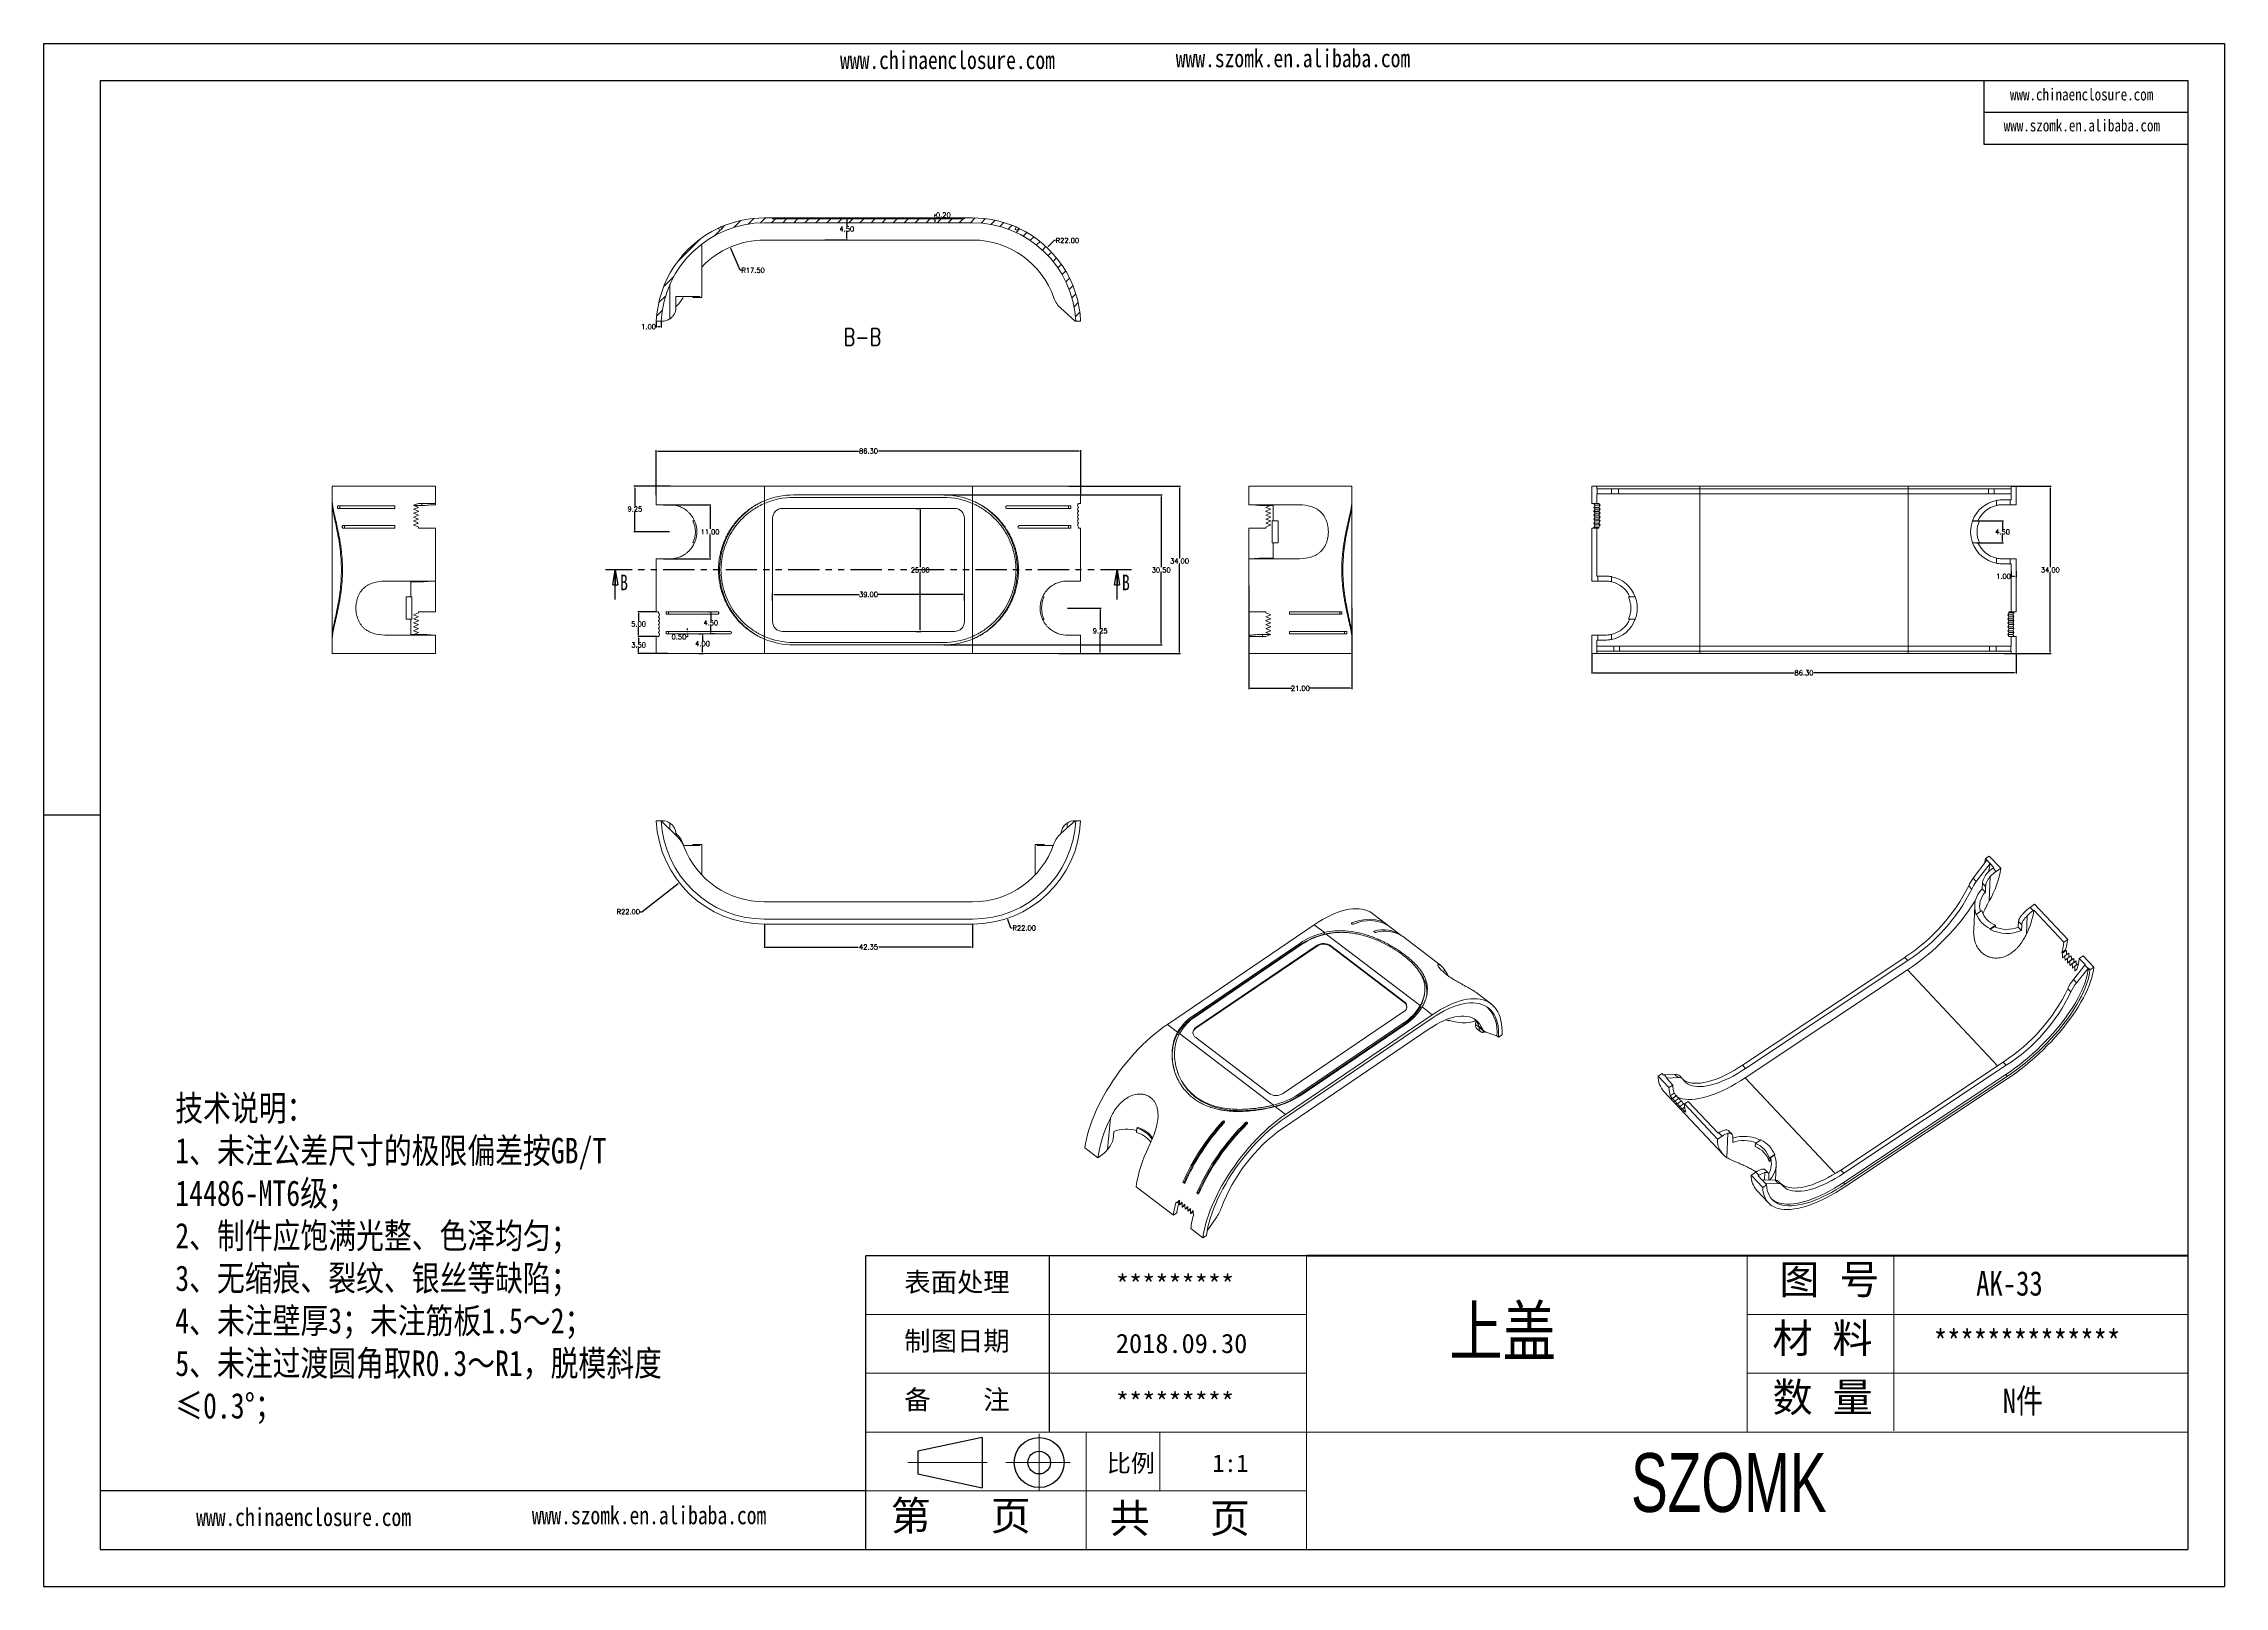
# Model space of a CAD drawing. Header units: inches. Extents: x 2759 to 3735, y 573 to 887.
# Drawn here: x 2758.5 to 3202, y 573 to 886.5 of the extents above; entities that cross this region are included whole.
import ezdxf

# ---------------------------------------------------------------- set-up
doc = ezdxf.new("R2010")
doc.units = ezdxf.units.IN
doc.linetypes.add('CENTER2', pattern=[28.575, 19.05, -3.175, 3.175, -3.175])
doc.linetypes.add('PHANTOM', pattern=[12.7, 6.35, -1.27, 1.27, -1.27, 1.27, -1.27])
doc.layers.add('文字', color=81, linetype='Continuous')
for name, color, linetype, lineweight in [('粗实线', 7, 'Continuous', 30), ('细实线', 3, 'Continuous', 9), ('细点划线', 2, 'CENTER2', 9)]:
    doc.layers.add(name, color=color, linetype=linetype, lineweight=lineweight)
doc.styles.add('SLDTEXTSTYLE0', font='TXT', dxfattribs={"width": 0.75})
doc.styles.add('SLDTEXTSTYLE3', font='TXT', dxfattribs={"width": 0.75, "bigfont": 'bigfont'})
doc.styles.get("Standard").update_dxf_attribs({"font": 'txt', "bigfont": 'gbcbig.shx'})
doc.styles.add('宋体', font='', dxfattribs={"width": 0.8, "height": 3.5})
doc.styles.add('长仿宋', font='', dxfattribs={"width": 0.7, "height": 4})
doc.styles.get('宋体').set_extended_font_data('SimSun')
doc.styles.get('长仿宋').set_extended_font_data('SimSun')
doc.dimstyles.new('1.5', dxfattribs={"dimtxt": 1, "dimasz": 0.3, "dimexe": 0.18, "dimexo": 0.0625, "dimgap": 0.09, "dimtad": 0, "dimtih": 1, "dimtoh": 1, "dimzin": 0, "dimdsep": 46, "dimtxsty": 'Standard', "dimcen": 0, "dimadec": 0, "dimazin": 2, "dimtfac": 1, "dimtofl": 0, "dimtmove": 0, "dimatfit": 3, "dimfxl": 1, "dimtolj": 1, "dimtzin": 0, "dimarcsym": 0})

msp = doc.modelspace()

# ---------------------------------------------------------------- texts
at = {"color": 0, "linetype": 'Continuous', "lineweight": 0, "insert": (2925.05, 828.654), "char_height": 3.5, "attachment_point": 2, "style": 'SLDTEXTSTYLE3'}
msp.add_mtext('B-B', dxfattribs=at)
at = {"color": 7, "linetype": 'Continuous', "char_height": 3.175, "attachment_point": 1, "style": 'SLDTEXTSTYLE0'}
for insert in [(2875.765, 778.606), (2977.833, 778.606)]:
    msp.add_mtext('B', dxfattribs=dict(at, insert=insert))
at = {"width": 2232.87997, "attachment_point": 1}
for s, insert, char_height in [('{\\fSimHei|b0|i0|c134|p49;表面处理}', (2933.583, 636.764), 3.9287), ('{\\fSimHei|b0|i0|c134|p49;*********}', (2976.613, 636.259), 3.9287), ('{\\fSimHei|b0|i0|c134|p49;制图日期}', (2933.583, 624.818), 3.9287), ('{\\fSimHei|b0|i0|c134|p49;2018.\\fSimHei|b0|i0|c0|p49;09\\fSimHei|b0|i0|c134|p49;.\\fSimHei|b0|i0|c0|p49;30}', (2976.613, 624.312), 3.928705), ('{\\fSimHei|b0|i0|c134|p49;备    注}', (2933.583, 612.871), 3.9287), ('{\\fSimHei|b0|i0|c134|p49;*********}', (2976.613, 612.366), 3.9287)]:
    msp.add_mtext(s, dxfattribs=dict(at, insert=insert, char_height=char_height))
at = {"layer": '文字', "color": 0, "attachment_point": 1, "style": '宋体'}
for s, insert, char_height, width in [('www.chinaenclosure.com', (2920.516, 885.039), 3.65022, 64.1309), ('www.szomk.en.alibaba.com', (2988.791, 885.4), 3.65022, 64.1309), ('www.chinaenclosure.com', (3158.445, 877.436), 2.43348, 42.75393), ('www.szomk.en.alibaba.com', (3157.173, 871.134), 2.43348, 42.75393), ('{\\H1.111x;技术说明：\\P1、未注公差尺寸的极限偏差按GB/T 14486-MT6级；\\P2、制件应饱满光整、色泽均匀；\\P3、无缩痕、裂纹、银丝等缺陷；\\P4、未注壁厚3；未注筋板1.5～2；\\P5、未注过渡圆角取R0.3～R1，脱模斜度≤0.3%%D；}', (2785.322, 672.762), 4.66648, 105.10961), ('{\\H1.111x;AK-33}', (3151.565, 637.033), 4.47982, 51.79173), ('上盖', (3044.387, 629.841), 9.9552, 127.27302), ('{\\H1.111x;**************}', (3142.948, 625.087), 4.47982, 51.79173), ('{\\H1.111x;N件}', (3156.983, 613.141), 4.47982, 51.79173), ('www.chinaenclosure.com', (2789.566, 588.873), 3.65022, 64.1309), ('www.szomk.en.alibaba.com', (2857.84, 589.235), 3.65022, 64.1309)]:
    msp.add_mtext(s, dxfattribs=dict(at, insert=insert, char_height=char_height, width=width))
at = {"layer": '粗实线', "insert": (3081.383, 600.038), "char_height": 11.94618, "width": 133.9646, "attachment_point": 1, "style": '长仿宋'}
msp.add_mtext('{\\fSTXinwei|b0|i0|c134|p2;SZOMK}', dxfattribs=at)
at = {"layer": '细实线', "color": 7, "attachment_point": 1}
for s, insert, char_height, width in [('{\\fSimSun|b0|i0|c134|p54;图 号}', (3111.553, 638.341), 5.97309, 29.86545), ('{\\fSimSun|b0|i0|c134|p54;材 料   }', (3110.137, 626.394), 5.97309, 29.86545), ('{\\fSimSun|b0|i0|c134|p54;数 量}', (3110.166, 614.389), 5.97309, 26.98718), ('{\\fSimSun|b0|i0|c134|p54;比例}', (2974.771, 599.791), 3.58385, 15.73201), ('{\\fSimSun|b0|i0|c134|p54;1:1}', (2996.237, 599.791), 3.58385, 15.73201), ('{\\fSimSun|b0|i0|c134|p54;第   页}', (2930.818, 590.316), 5.97309, 44.79818), ('{\\fSimSun|b0|i0|c134|p54; 共   页}', (2971.321, 589.809), 5.97309, 44.79818)]:
    msp.add_mtext(s, dxfattribs=dict(at, insert=insert, char_height=char_height, width=width))

# ---------------------------------------------------------------- blocks, each defined once
blk = doc.blocks.new('_CLOSED')
at = {"color": 0, "linetype": 'ByBlock', "lineweight": -2}
for p, q in [((-1, 0.166667), (0, 0)), ((-1, 0.166667), (-1, -0.166667)), ((0, 0), (-1, -0.166667)), ((0, 0), (-1, 0))]:
    blk.add_line(p, q, dxfattribs=at)
blk = doc.blocks.new('*D190')
at = {"color": 0, "lineweight": -2}
for p, q in [((2883.15, 794.75), (2883.15, 803.9)), ((2883.45, 803.72), (2924.29, 803.72)), ((2969.15, 803.72), (2928.31, 803.72)), ((2969.45, 794.75), (2969.45, 803.9))]:
    blk.add_line(p, q, dxfattribs=at)
at = {"color": 0}
for points in [[(2883.45, 803.77), (2883.45, 803.67), (2883.15, 803.72)], [(2969.15, 803.77), (2969.15, 803.67), (2969.45, 803.72)]]:
    blk.add_solid(points, dxfattribs=at)
at = {"layer": 'Defpoints', "color": 0}
for p in [(2969.45, 803.72), (2883.15, 794.69), (2969.45, 794.69)]:
    blk.add_point(p, dxfattribs=at)
at = {"color": 0, "insert": (2926.3, 803.72), "char_height": 1, "attachment_point": 5}
blk.add_mtext('\\A1;86.30', dxfattribs=at)
blk = doc.blocks.new('*D191')
at = {"color": 0, "lineweight": -2}
for p, q in [((2967.01, 796.56), (2989.74, 796.56)), ((2989.56, 796.26), (2989.56, 781.95)), ((2989.56, 762.86), (2989.56, 780.77)), ((2967.01, 762.56), (2989.74, 762.56))]:
    blk.add_line(p, q, dxfattribs=at)
at = {"color": 0}
for points in [[(2989.51, 796.26), (2989.61, 796.26), (2989.56, 796.56)], [(2989.51, 762.86), (2989.61, 762.86), (2989.56, 762.56)]]:
    blk.add_solid(points, dxfattribs=at)
at = {"layer": 'Defpoints', "color": 0}
for p in [(2966.95, 796.56), (2966.95, 762.56), (2989.56, 762.56)]:
    blk.add_point(p, dxfattribs=at)
at = {"color": 0, "insert": (2989.56, 781.36), "char_height": 1, "attachment_point": 5}
blk.add_mtext('\\A1;34.00', dxfattribs=at)
blk = doc.blocks.new('*D192')
at = {"color": 0, "lineweight": -2}
for p, q in [((2883.09, 766.06), (2879.36, 766.06)), ((2879.54, 765.76), (2879.54, 764.9)), ((2879.54, 762.86), (2879.54, 763.72)), ((2885.47, 762.56), (2879.36, 762.56))]:
    blk.add_line(p, q, dxfattribs=at)
at = {"color": 0}
for points in [[(2879.49, 765.76), (2879.59, 765.76), (2879.54, 766.06)], [(2879.49, 762.86), (2879.59, 762.86), (2879.54, 762.56)]]:
    blk.add_solid(points, dxfattribs=at)
at = {"layer": 'Defpoints', "color": 0}
for p in [(2879.54, 766.06), (2883.15, 766.06), (2885.53, 762.56)]:
    blk.add_point(p, dxfattribs=at)
at = {"color": 0, "insert": (2879.54, 764.31), "char_height": 1, "attachment_point": 5}
blk.add_mtext('\\A1;3.50', dxfattribs=at)
blk = doc.blocks.new('*D193')
at = {"color": 0, "lineweight": -2}
for p, q in [((2883.09, 771.06), (2879.36, 771.06)), ((2879.54, 770.76), (2879.54, 769.15)), ((2879.54, 766.36), (2879.54, 767.97)), ((2883.31, 766.06), (2879.36, 766.06))]:
    blk.add_line(p, q, dxfattribs=at)
at = {"color": 0}
for points in [[(2879.49, 770.76), (2879.59, 770.76), (2879.54, 771.06)], [(2879.49, 766.36), (2879.59, 766.36), (2879.54, 766.06)]]:
    blk.add_solid(points, dxfattribs=at)
at = {"layer": 'Defpoints', "color": 0}
for p in [(2879.54, 771.06), (2883.15, 771.06), (2883.37, 766.06)]:
    blk.add_point(p, dxfattribs=at)
at = {"color": 0, "insert": (2879.54, 768.56), "char_height": 1, "attachment_point": 5}
blk.add_mtext('\\A1;5.00', dxfattribs=at)
blk = doc.blocks.new('*D194')
at = {"color": 0, "lineweight": -2}
for p, q in [((2891.78, 766.56), (2892.73, 766.56)), ((2892.55, 766.26), (2892.55, 765.15)), ((2892.55, 762.86), (2892.55, 763.97)), ((2891.78, 762.56), (2892.73, 762.56))]:
    blk.add_line(p, q, dxfattribs=at)
at = {"color": 0}
for points in [[(2892.5, 766.26), (2892.6, 766.26), (2892.55, 766.56)], [(2892.5, 762.86), (2892.6, 762.86), (2892.55, 762.56)]]:
    blk.add_solid(points, dxfattribs=at)
at = {"layer": 'Defpoints', "color": 0}
for p in [(2891.72, 766.56), (2892.55, 766.56), (2891.72, 762.56)]:
    blk.add_point(p, dxfattribs=at)
at = {"color": 0, "insert": (2892.55, 764.56), "char_height": 1, "attachment_point": 5}
blk.add_mtext('\\A1;4.00', dxfattribs=at)
blk = doc.blocks.new('*D196')
at = {"color": 0, "lineweight": -2}
for p, q in [((2889.47, 767.36), (2889.47, 767.66)), ((2889.47, 765.96), (2889.17, 765.96)), ((2889.38, 767.06), (2889.65, 767.06)), ((2889.38, 766.56), (2889.65, 766.56)), ((2889.47, 766.26), (2889.47, 765.96))]:
    blk.add_line(p, q, dxfattribs=at)
at = {"color": 0}
for points in [[(2889.42, 767.36), (2889.52, 767.36), (2889.47, 767.06)], [(2889.42, 766.26), (2889.52, 766.26), (2889.47, 766.56)]]:
    blk.add_solid(points, dxfattribs=at)
at = {"layer": 'Defpoints', "color": 0}
for p in [(2889.31, 767.06), (2889.31, 766.56), (2889.47, 766.56)]:
    blk.add_point(p, dxfattribs=at)
at = {"color": 0, "insert": (2887.75, 765.96), "char_height": 1, "attachment_point": 5}
blk.add_mtext('\\A1;0.50', dxfattribs=at)
blk = doc.blocks.new('*D197')
at = {"color": 0, "lineweight": -2}
for p, q in [((2893.8, 771.06), (2894.41, 771.06)), ((2894.23, 770.76), (2894.23, 769.4)), ((2894.23, 766.86), (2894.23, 768.22)), ((2894.99, 766.56), (2894.05, 766.56))]:
    blk.add_line(p, q, dxfattribs=at)
at = {"color": 0}
for points in [[(2894.18, 770.76), (2894.28, 770.76), (2894.23, 771.06)], [(2894.18, 766.86), (2894.28, 766.86), (2894.23, 766.56)]]:
    blk.add_solid(points, dxfattribs=at)
at = {"layer": 'Defpoints', "color": 0}
for p in [(2893.74, 771.06), (2894.23, 771.06), (2895.05, 766.56)]:
    blk.add_point(p, dxfattribs=at)
at = {"color": 0, "insert": (2894.23, 768.81), "char_height": 1, "attachment_point": 5}
blk.add_mtext('\\A1;4.50', dxfattribs=at)
blk = doc.blocks.new('*D198')
at = {"color": 0, "lineweight": -2}
for p, q in [((2906.8, 773.25), (2906.8, 774.76)), ((2907.1, 774.58), (2924.38, 774.58)), ((2945.5, 774.58), (2928.22, 774.58)), ((2945.8, 773.25), (2945.8, 774.76))]:
    blk.add_line(p, q, dxfattribs=at)
at = {"color": 0}
for points in [[(2907.1, 774.63), (2907.1, 774.53), (2906.8, 774.58)], [(2945.5, 774.63), (2945.5, 774.53), (2945.8, 774.58)]]:
    blk.add_solid(points, dxfattribs=at)
at = {"layer": 'Defpoints', "color": 0}
for p in [(2906.8, 773.19), (2945.8, 774.58), (2945.8, 773.19)]:
    blk.add_point(p, dxfattribs=at)
at = {"color": 0, "insert": (2926.3, 774.58), "char_height": 1, "attachment_point": 5}
blk.add_mtext('\\A1;39.00', dxfattribs=at)
blk = doc.blocks.new('*D199')
at = {"color": 0, "lineweight": -2}
for p, q in [((2935.94, 792.06), (2937, 792.06)), ((2936.82, 791.76), (2936.82, 780.15)), ((2936.82, 767.36), (2936.82, 778.97)), ((2935.94, 767.06), (2937, 767.06))]:
    blk.add_line(p, q, dxfattribs=at)
at = {"color": 0}
for points in [[(2936.77, 791.76), (2936.87, 791.76), (2936.82, 792.06)], [(2936.77, 767.36), (2936.87, 767.36), (2936.82, 767.06)]]:
    blk.add_solid(points, dxfattribs=at)
at = {"layer": 'Defpoints', "color": 0}
for p in [(2935.88, 792.06), (2936.82, 792.06), (2935.88, 767.06)]:
    blk.add_point(p, dxfattribs=at)
at = {"color": 0, "insert": (2936.82, 779.56), "char_height": 1, "attachment_point": 5}
blk.add_mtext('\\A1;25.00', dxfattribs=at)
blk = doc.blocks.new('*D201')
at = {"color": 0, "lineweight": -2}
for p, q in [((2885.98, 796.56), (2878.61, 796.56)), ((2878.79, 796.26), (2878.79, 792.53)), ((2878.79, 787.61), (2878.79, 791.35)), ((2885.84, 787.31), (2878.61, 787.31))]:
    blk.add_line(p, q, dxfattribs=at)
at = {"color": 0}
for points in [[(2878.74, 796.26), (2878.84, 796.26), (2878.79, 796.56)], [(2878.74, 787.61), (2878.84, 787.61), (2878.79, 787.31)]]:
    blk.add_solid(points, dxfattribs=at)
at = {"layer": 'Defpoints', "color": 0}
for p in [(2886.04, 796.56), (2878.79, 787.31), (2885.9, 787.31)]:
    blk.add_point(p, dxfattribs=at)
at = {"color": 0, "insert": (2878.79, 791.94), "char_height": 1, "attachment_point": 5}
blk.add_mtext('\\A1;9.25', dxfattribs=at)
blk = doc.blocks.new('*D202')
at = {"color": 0, "lineweight": -2}
for p, q in [((2884.59, 792.81), (2894.25, 792.81)), ((2894.07, 792.51), (2894.07, 787.9)), ((2894.07, 782.11), (2894.07, 786.72)), ((2884.59, 781.81), (2894.25, 781.81))]:
    blk.add_line(p, q, dxfattribs=at)
at = {"color": 0}
for points in [[(2894.02, 792.51), (2894.12, 792.51), (2894.07, 792.81)], [(2894.02, 782.11), (2894.12, 782.11), (2894.07, 781.81)]]:
    blk.add_solid(points, dxfattribs=at)
at = {"layer": 'Defpoints', "color": 0}
for p in [(2884.52, 792.81), (2884.52, 781.81), (2894.07, 781.81)]:
    blk.add_point(p, dxfattribs=at)
at = {"color": 0, "insert": (2894.07, 787.31), "char_height": 1, "attachment_point": 5}
blk.add_mtext('\\A1;11.00', dxfattribs=at)
blk = doc.blocks.new('*D203')
at = {"color": 0, "lineweight": -2}
for p, q in [((3003.63, 776.38), (3003.63, 755.33)), ((3024.63, 771.84), (3024.63, 755.33)), ((3003.93, 755.51), (3012.37, 755.51)), ((3024.33, 755.51), (3015.88, 755.51))]:
    blk.add_line(p, q, dxfattribs=at)
at = {"color": 0}
for points in [[(3003.93, 755.56), (3003.93, 755.46), (3003.63, 755.51)], [(3024.33, 755.56), (3024.33, 755.46), (3024.63, 755.51)]]:
    blk.add_solid(points, dxfattribs=at)
at = {"layer": 'Defpoints', "color": 0}
for p in [(3003.63, 776.44), (3024.63, 771.9), (3024.63, 755.51)]:
    blk.add_point(p, dxfattribs=at)
at = {"color": 0, "insert": (3014.13, 755.51), "char_height": 1, "attachment_point": 5}
blk.add_mtext('\\A1;21.00', dxfattribs=at)
blk = doc.blocks.new('*D204')
at = {"color": 0, "lineweight": -2}
for p, q in [((2964.04, 846.53), (2962.85, 845.28)), ((2964.34, 846.53), (2964.04, 846.53))]:
    blk.add_line(p, q, dxfattribs=at)
at = {"color": 0}
blk.add_solid([(2962.81, 845.31), (2962.89, 845.24), (2962.64, 845.06)], dxfattribs=at)
at = {"layer": 'Defpoints', "color": 0}
for p in [(2962.64, 845.06), (2947.47, 829.13)]:
    blk.add_point(p, dxfattribs=at)
at = {"color": 0, "insert": (2966.76, 846.53), "char_height": 1, "attachment_point": 5}
blk.add_mtext('\\A1;R22.00', dxfattribs=at)
blk = doc.blocks.new('*D205')
at = {"color": 0, "lineweight": -2}
for p, q in [((2939.8, 851.43), (2939.8, 851.73)), ((2939.8, 851.73), (2940.1, 851.73)), ((2939.36, 851.13), (2939.98, 851.13)), ((2939.36, 850.93), (2939.98, 850.93)), ((2939.8, 850.63), (2939.8, 850.33))]:
    blk.add_line(p, q, dxfattribs=at)
at = {"color": 0}
for points in [[(2939.75, 851.43), (2939.85, 851.43), (2939.8, 851.13)], [(2939.75, 850.63), (2939.85, 850.63), (2939.8, 850.93)]]:
    blk.add_solid(points, dxfattribs=at)
at = {"layer": 'Defpoints', "color": 0}
for p in [(2939.3, 851.13), (2939.3, 850.93), (2939.8, 851.13)]:
    blk.add_point(p, dxfattribs=at)
at = {"color": 0, "insert": (2941.52, 851.73), "char_height": 1, "attachment_point": 5}
blk.add_mtext('\\A1;0.20', dxfattribs=at)
blk = doc.blocks.new('*D206')
at = {"color": 0, "lineweight": -2}
for p, q in [((2900.2, 840.48), (2898.28, 844.9)), ((2900.5, 840.48), (2900.2, 840.48))]:
    blk.add_line(p, q, dxfattribs=at)
at = {"color": 0}
blk.add_solid([(2898.32, 844.92), (2898.23, 844.88), (2898.16, 845.18)], dxfattribs=at)
at = {"layer": 'Defpoints', "color": 0}
for p in [(2898.16, 845.18), (2905.13, 829.13)]:
    blk.add_point(p, dxfattribs=at)
at = {"color": 0, "insert": (2902.84, 840.48), "char_height": 1, "attachment_point": 5}
blk.add_mtext('\\A1;R17.50', dxfattribs=at)
blk = doc.blocks.new('*D207')
at = {"color": 0, "lineweight": -2}
for p, q in [((2917.45, 851.13), (2922.07, 851.13)), ((2921.89, 850.83), (2921.89, 849.47)), ((2921.89, 846.93), (2921.89, 848.29)), ((2917.45, 846.63), (2922.07, 846.63))]:
    blk.add_line(p, q, dxfattribs=at)
at = {"color": 0}
for points in [[(2921.84, 850.83), (2921.94, 850.83), (2921.89, 851.13)], [(2921.84, 846.93), (2921.94, 846.93), (2921.89, 846.63)]]:
    blk.add_solid(points, dxfattribs=at)
at = {"layer": 'Defpoints', "color": 0}
for p in [(2917.39, 851.13), (2917.39, 846.63), (2921.89, 846.63)]:
    blk.add_point(p, dxfattribs=at)
at = {"color": 0, "insert": (2921.89, 848.88), "char_height": 1, "attachment_point": 5}
blk.add_mtext('\\A1;4.50', dxfattribs=at)
blk = doc.blocks.new('*D208')
at = {"color": 0, "lineweight": -2}
for p, q in [((2883.15, 830.11), (2883.15, 828.82)), ((2884.15, 830.06), (2884.15, 828.82)), ((2883.15, 829), (2882.85, 829)), ((2883.85, 829), (2883.45, 829))]:
    blk.add_line(p, q, dxfattribs=at)
at = {"color": 0}
for points in [[(2883.45, 829.05), (2883.45, 828.95), (2883.15, 829)], [(2883.85, 829.05), (2883.85, 828.95), (2884.15, 829)]]:
    blk.add_solid(points, dxfattribs=at)
at = {"layer": 'Defpoints', "color": 0}
for p in [(2883.15, 830.18), (2884.15, 830.13), (2883.15, 829)]:
    blk.add_point(p, dxfattribs=at)
at = {"color": 0, "insert": (2881.59, 829), "char_height": 1, "attachment_point": 5}
blk.add_mtext('\\A1;1.00', dxfattribs=at)
blk = doc.blocks.new('*D209')
at = {"color": 0, "lineweight": -2}
for p, q in [((2905.13, 707.52), (2905.13, 702.73)), ((2947.47, 707.52), (2947.47, 702.73)), ((2905.43, 702.91), (2924.21, 702.91)), ((2947.17, 702.91), (2928.39, 702.91))]:
    blk.add_line(p, q, dxfattribs=at)
at = {"color": 0}
for points in [[(2905.43, 702.96), (2905.43, 702.86), (2905.13, 702.91)], [(2947.17, 702.96), (2947.17, 702.86), (2947.47, 702.91)]]:
    blk.add_solid(points, dxfattribs=at)
at = {"layer": 'Defpoints', "color": 0}
for p in [(2905.13, 707.58), (2947.47, 707.58), (2947.47, 702.91)]:
    blk.add_point(p, dxfattribs=at)
at = {"color": 0, "insert": (2926.3, 702.91), "char_height": 1, "attachment_point": 5}
blk.add_mtext('\\A1;42.35', dxfattribs=at)
blk = doc.blocks.new('*D210')
at = {"color": 0, "lineweight": -2}
for p, q in [((2955.25, 706.78), (2954.67, 708.48)), ((2955.55, 706.78), (2955.25, 706.78))]:
    blk.add_line(p, q, dxfattribs=at)
at = {"color": 0}
blk.add_solid([(2954.72, 708.49), (2954.62, 708.46), (2954.57, 708.76)], dxfattribs=at)
at = {"layer": 'Defpoints', "color": 0}
for p in [(2947.47, 729.58), (2954.57, 708.76)]:
    blk.add_point(p, dxfattribs=at)
at = {"color": 0, "insert": (2957.97, 706.78), "char_height": 1, "attachment_point": 5}
blk.add_mtext('\\A1;R22.00', dxfattribs=at)
blk = doc.blocks.new('*D211')
at = {"color": 0, "lineweight": -2}
for p, q in [((2880.19, 710.08), (2887.56, 715.85)), ((2879.89, 710.08), (2880.19, 710.08))]:
    blk.add_line(p, q, dxfattribs=at)
at = {"color": 0}
blk.add_solid([(2887.53, 715.89), (2887.59, 715.81), (2887.8, 716.03)], dxfattribs=at)
at = {"layer": 'Defpoints', "color": 0}
for p in [(2905.13, 729.58), (2887.8, 716.03)]:
    blk.add_point(p, dxfattribs=at)
at = {"color": 0, "insert": (2877.46, 710.08), "char_height": 1, "attachment_point": 5}
blk.add_mtext('\\A1;R22.00', dxfattribs=at)
blk = doc.blocks.new('*D212')
at = {"color": 0, "lineweight": -2}
for p, q in [((3073.39, 762.5), (3073.39, 758.48)), ((3073.69, 758.66), (3114.54, 758.66)), ((3159.39, 758.66), (3118.55, 758.66)), ((3159.69, 762.5), (3159.69, 758.48))]:
    blk.add_line(p, q, dxfattribs=at)
at = {"color": 0}
for points in [[(3073.69, 758.71), (3073.69, 758.61), (3073.39, 758.66)], [(3159.39, 758.71), (3159.39, 758.61), (3159.69, 758.66)]]:
    blk.add_solid(points, dxfattribs=at)
at = {"layer": 'Defpoints', "color": 0}
for p in [(3073.39, 762.56), (3159.69, 762.56), (3159.69, 758.66)]:
    blk.add_point(p, dxfattribs=at)
at = {"color": 0, "insert": (3116.54, 758.66), "char_height": 1, "attachment_point": 5}
blk.add_mtext('\\A1;86.30', dxfattribs=at)
blk = doc.blocks.new('*D213')
at = {"color": 0, "lineweight": -2}
for p, q in [((3158.75, 796.56), (3166.83, 796.56)), ((3166.65, 796.26), (3166.65, 780.15)), ((3166.65, 762.86), (3166.65, 778.97)), ((3157.18, 762.56), (3166.83, 762.56))]:
    blk.add_line(p, q, dxfattribs=at)
at = {"color": 0}
for points in [[(3166.6, 796.26), (3166.7, 796.26), (3166.65, 796.56)], [(3166.6, 762.86), (3166.7, 762.86), (3166.65, 762.56)]]:
    blk.add_solid(points, dxfattribs=at)
at = {"layer": 'Defpoints', "color": 0}
for p in [(3158.69, 796.56), (3166.65, 796.56), (3157.12, 762.56)]:
    blk.add_point(p, dxfattribs=at)
at = {"color": 0, "insert": (3166.65, 779.56), "char_height": 1, "attachment_point": 5}
blk.add_mtext('\\A1;34.00', dxfattribs=at)
blk = doc.blocks.new('*D214')
at = {"color": 0, "lineweight": -2}
for p, q in [((2966.76, 771.81), (2973.6, 771.81)), ((2973.42, 771.51), (2973.42, 767.78)), ((2973.42, 762.86), (2973.42, 766.6)), ((2965.03, 762.56), (2973.6, 762.56))]:
    blk.add_line(p, q, dxfattribs=at)
at = {"color": 0}
for points in [[(2973.37, 771.51), (2973.47, 771.51), (2973.42, 771.81)], [(2973.37, 762.86), (2973.47, 762.86), (2973.42, 762.56)]]:
    blk.add_solid(points, dxfattribs=at)
at = {"layer": 'Defpoints', "color": 0}
for p in [(2966.7, 771.81), (2973.42, 771.81), (2964.97, 762.56)]:
    blk.add_point(p, dxfattribs=at)
at = {"color": 0, "insert": (2973.42, 767.19), "char_height": 1, "attachment_point": 5}
blk.add_mtext('\\A1;9.25', dxfattribs=at)
blk = doc.blocks.new('*D215')
at = {"color": 0, "lineweight": -2}
for p, q in [((3158.69, 778.25), (3158.39, 778.25)), ((3158.69, 779.33), (3158.69, 778.07)), ((3159.39, 778.25), (3158.99, 778.25)), ((3159.69, 779.33), (3159.69, 778.07))]:
    blk.add_line(p, q, dxfattribs=at)
at = {"color": 0}
for points in [[(3158.99, 778.3), (3158.99, 778.2), (3158.69, 778.25)], [(3159.39, 778.3), (3159.39, 778.2), (3159.69, 778.25)]]:
    blk.add_solid(points, dxfattribs=at)
at = {"layer": 'Defpoints', "color": 0}
for p in [(3158.69, 779.39), (3158.69, 778.25), (3159.69, 779.39)]:
    blk.add_point(p, dxfattribs=at)
at = {"color": 0, "insert": (3157.13, 778.25), "char_height": 1, "attachment_point": 5}
blk.add_mtext('\\A1;1.00', dxfattribs=at)
blk = doc.blocks.new('*D216')
at = {"color": 0, "lineweight": -2}
for p, q in [((3150.91, 789.56), (3157.12, 789.56)), ((3151.61, 785.06), (3157.12, 785.06)), ((3156.94, 789.26), (3156.94, 787.9)), ((3156.94, 785.36), (3156.94, 786.72))]:
    blk.add_line(p, q, dxfattribs=at)
at = {"color": 0}
for points in [[(3156.89, 789.26), (3156.99, 789.26), (3156.94, 789.56)], [(3156.89, 785.36), (3156.99, 785.36), (3156.94, 785.06)]]:
    blk.add_solid(points, dxfattribs=at)
at = {"layer": 'Defpoints', "color": 0}
for p in [(3150.84, 789.56), (3156.94, 789.56), (3151.55, 785.06)]:
    blk.add_point(p, dxfattribs=at)
at = {"color": 0, "insert": (3156.94, 787.31), "char_height": 1, "attachment_point": 5}
blk.add_mtext('\\A1;4.50', dxfattribs=at)
blk = doc.blocks.new('*D217')
at = {"color": 0, "lineweight": -2}
for p, q in [((2941.61, 794.81), (2986.01, 794.81)), ((2985.83, 794.51), (2985.83, 780.15)), ((2985.83, 764.61), (2985.83, 778.97)), ((2941.61, 764.31), (2986.01, 764.31))]:
    blk.add_line(p, q, dxfattribs=at)
at = {"color": 0}
for points in [[(2985.78, 794.51), (2985.88, 794.51), (2985.83, 794.81)], [(2985.78, 764.61), (2985.88, 764.61), (2985.83, 764.31)]]:
    blk.add_solid(points, dxfattribs=at)
at = {"layer": 'Defpoints', "color": 0}
for p in [(2941.55, 794.81), (2985.83, 794.81), (2941.55, 764.31)]:
    blk.add_point(p, dxfattribs=at)
at = {"color": 0, "insert": (2985.83, 779.56), "char_height": 1, "attachment_point": 5}
blk.add_mtext('\\A1;30.50', dxfattribs=at)

# ---------------------------------------------------------------- dimensions: what is measured, and where the dimension line sits
for base, p1, p2, picture, middle in [((2939.801, 851.127), (2939.299, 850.927), (2939.299, 851.127), '*D205', (2941.524, 851.727)), ((2921.887, 846.627), (2917.389, 851.127), (2917.389, 846.627), '*D207', (2921.887, 848.877)), ((2878.789, 787.315), (2886.038, 796.565), (2885.899, 787.315), '*D201', (2878.789, 791.94)), ((3166.654, 796.565), (3157.121, 762.565), (3158.692, 796.565), '*D213', (3166.654, 779.565)), ((2936.823, 792.065), (2935.875, 767.065), (2935.875, 792.065), '*D199', (2936.823, 779.565)), ((3156.943, 789.565), (3151.549, 785.065), (3150.844, 789.565), '*D216', (3156.943, 787.315)), ((2973.423, 771.815), (2964.97, 762.565), (2966.699, 771.815), '*D214', (2973.423, 767.19)), ((2879.535, 771.065), (2883.37, 766.065), (2883.149, 771.065), '*D193', (2879.535, 768.565)), ((2889.47, 766.565), (2889.314, 767.065), (2889.314, 766.565), '*D196', (2887.747, 765.965)), ((2894.227, 771.065), (2895.048, 766.565), (2893.738, 771.065), '*D197', (2894.227, 768.815)), ((2879.535, 766.065), (2885.529, 762.565), (2883.149, 766.065), '*D192', (2879.535, 764.315)), ((2892.555, 766.565), (2891.719, 762.565), (2891.719, 766.565), '*D194', (2892.555, 764.565))]:
    dim = msp.add_linear_dim(base=base, p1=p1, p2=p2, angle=90, dimstyle='1.5')
    dim.commit()
    dim.dimension.update_dxf_attribs({"geometry": picture, "text_midpoint": middle})
for center, mpoint, picture, middle in [((2947.472, 829.127), (2962.643, 845.06), '*D204', (2966.763, 846.527)), ((2905.126, 829.127), (2898.156, 845.179), '*D206', (2902.838, 840.476)), ((2905.126, 729.583), (2887.796, 716.031), '*D211', (2877.464, 710.081)), ((2947.472, 729.583), (2954.573, 708.761), '*D210', (2957.973, 706.777))]:
    dim = msp.add_radius_dim(center=center, mpoint=mpoint, dimstyle='1.5')
    dim.commit()
    dim.dimension.update_dxf_attribs({"geometry": picture, "text_midpoint": middle, "dimtype": 164})
for base, p1, p2, picture, middle in [((2883.151, 828.999), (2884.15, 830.127), (2883.151, 830.175), '*D208', (2881.595, 828.999)), ((2969.449, 803.722), (2883.149, 794.69), (2969.449, 794.69), '*D190', (2926.299, 803.722)), ((3158.692, 778.255), (3159.693, 779.393), (3158.692, 779.393), '*D215', (3157.135, 778.255)), ((2945.799, 774.582), (2906.799, 773.19), (2945.799, 773.19), '*D198', (2926.299, 774.582)), ((3159.693, 758.661), (3073.393, 762.565), (3159.693, 762.565), '*D212', (3116.543, 758.661)), ((2947.472, 702.908), (2905.126, 707.583), (2947.472, 707.583), '*D209', (2926.299, 702.908))]:
    dim = msp.add_linear_dim(base=base, p1=p1, p2=p2, dimstyle='1.5')
    dim.commit()
    dim.dimension.update_dxf_attribs({"geometry": picture, "text_midpoint": middle})
for base, p1, p2, picture, middle in [((2985.828, 794.815), (2941.549, 764.315), (2941.549, 794.815), '*D217', (2985.828, 779.565)), ((2989.561, 762.565), (2966.948, 796.565), (2966.948, 762.565), '*D191', (2989.561, 781.357)), ((2894.072, 781.815), (2884.524, 792.815), (2884.524, 781.815), '*D202', (2894.072, 787.315))]:
    dim = msp.add_linear_dim(base=base, p1=p1, p2=p2, angle=90, dimstyle='1.5')
    dim.commit()
    dim.dimension.update_dxf_attribs({"geometry": picture, "text_midpoint": middle, "dimtype": 160})
dim = msp.add_linear_dim(base=(3024.627, 755.511), p1=(3003.627, 776.44), p2=(3024.627, 771.905), dimstyle='1.5')
dim.commit()
dim.dimension.update_dxf_attribs({"geometry": '*D203', "text_midpoint": (3014.127, 755.511), "dimtype": 160})

# ---------------------------------------------------------------- hatches: boundary and pattern name
at = {"linetype": 'Continuous', "lineweight": 0}
h = msp.add_hatch(dxfattribs=at)
h.set_pattern_fill('ANSI31', color=4, scale=0.5, style=0)
edge = h.paths.add_edge_path(flags=0)
edge.add_arc((2905.126, 829.127), 22, 115.08526, 177.39475)
edge.add_line((2883.149, 830.127), (2884.15, 830.127))
edge.add_arc((2905.126, 829.127), 21, 90, 177.2706, ccw=False)
edge.add_line((2905.126, 850.127), (2947.472, 850.127))
edge.add_arc((2947.472, 829.127), 21, 2.7294, 90, ccw=False)
edge.add_line((2968.448, 830.127), (2969.449, 830.127))
edge.add_arc((2947.472, 829.127), 22, 2.60525, 64.91474)
edge.add_line((2956.799, 849.052), (2956.587, 848.6))
edge.add_arc((2947.472, 829.127), 21.5, 64.91474, 66.34433)
edge.add_line((2956.099, 848.821), (2956.299, 849.279))
edge.add_arc((2947.472, 829.127), 22, 66.34433, 90)
edge.add_line((2947.472, 851.127), (2945.799, 851.127))
edge.add_line((2945.799, 851.127), (2945.799, 850.927))
edge.add_line((2945.799, 850.927), (2906.799, 850.927))
edge.add_line((2906.799, 850.927), (2906.799, 851.127))
edge.add_line((2906.799, 851.127), (2905.126, 851.127))
edge.add_arc((2905.126, 829.127), 22, 90, 113.65567)
edge.add_line((2896.299, 849.279), (2896.5, 848.821))
edge.add_arc((2905.126, 829.127), 21.5, 113.65567, 115.08526)
edge.add_line((2896.011, 848.6), (2895.799, 849.052))

# ---------------------------------------------------------------- linework, layer by layer
for p, q in [((2758.545, 886.544), (3202.047, 886.544)), ((2758.545, 886.544), (2758.545, 572.957)), ((3202.047, 886.544), (3202.047, 572.957)), ((2770.021, 879.078), (3194.581, 879.078)), ((2770.021, 879.078), (2770.021, 580.423)), ((3153.101, 879.078), (3153.101, 866.115)), ((3194.581, 879.078), (3194.581, 580.423)), ((3153.101, 872.596), (3194.581, 872.596)), ((3153.101, 866.115), (3194.581, 866.115)), ((2770.021, 729.75), (2758.545, 729.75)), ((2758.545, 718.136), (2758.545, 572.957)), ((2925.792, 580.423), (2925.792, 640.154)), ((3015.388, 640.154), (2925.792, 640.154)), ((2963.124, 604.315), (2963.124, 640.154)), ((2925.792, 592.369), (2770.021, 592.369)), ((2770.021, 580.423), (3194.581, 580.423)), ((2758.545, 572.957), (3202.047, 572.957)), ((2758.545, 572.957), (2963.87, 572.957))]:
    msp.add_line(p, q)
at = {"color": 7, "linetype": 'Continuous', "lineweight": 15}
for p, q in [((2896.011, 848.6), (2895.799, 849.052)), ((2896.299, 849.279), (2896.5, 848.821)), ((2906.799, 851.127), (2905.126, 851.127)), ((2947.472, 850.127), (2905.126, 850.127)), ((2906.799, 850.927), (2906.799, 851.127)), ((2908.799, 851.127), (2906.799, 851.127)), ((2906.799, 850.927), (2945.799, 850.927)), ((2908.799, 850.927), (2908.799, 851.127)), ((2943.799, 851.127), (2908.799, 851.127)), ((2943.799, 850.927), (2943.799, 851.127)), ((2945.799, 851.127), (2943.799, 851.127)), ((2945.799, 851.127), (2945.799, 850.927)), ((2947.472, 851.127), (2945.799, 851.127)), ((2956.099, 848.821), (2956.299, 849.279)), ((2956.799, 849.052), (2956.587, 848.6)), ((2892.399, 834.927), (2892.399, 845.819)), ((2905.126, 846.627), (2947.472, 846.627)), ((2885.899, 830.596), (2885.899, 837.572)), ((2887.149, 835.127), (2891.997, 835.127)), ((2887.149, 835.127), (2887.149, 832.927)), ((2890.587, 835.127), (2890.587, 834.927)), ((2891.997, 834.927), (2890.587, 834.927)), ((2891.997, 835.127), (2891.997, 834.927)), ((2892.399, 834.927), (2891.997, 834.927)), ((2884.15, 830.127), (2883.149, 830.127)), ((2884.349, 830.127), (2884.15, 830.127)), ((2887.149, 833.122), (2887.64, 833.612)), ((2965.411, 832.742), (2968.343, 830.127)), ((2968.343, 830.127), (2968.448, 830.127)), ((2969.449, 830.127), (2968.448, 830.127)), ((2817.252, 793.617), (2817.252, 796.565)), ((2817.252, 796.565), (2838.252, 796.565)), ((2838.252, 793.065), (2838.252, 796.565)), ((2883.149, 796.565), (2883.149, 792.815)), ((2883.149, 796.565), (2905.126, 796.565)), ((2905.126, 796.565), (2905.126, 793.617)), ((2947.472, 796.565), (2905.126, 796.565)), ((2911.049, 794.815), (2941.549, 794.815)), ((2911.049, 794.315), (2941.549, 794.315)), ((2947.472, 793.617), (2947.472, 796.565)), ((2947.472, 796.565), (2969.449, 796.565)), ((2969.449, 793.065), (2969.449, 796.565)), ((3003.627, 796.565), (3024.627, 796.565)), ((3003.627, 796.565), (3003.627, 792.815)), ((3024.627, 796.565), (3024.627, 793.617)), ((3073.393, 793.065), (3073.393, 796.565)), ((3073.393, 796.565), (3074.394, 796.565)), ((3074.394, 796.065), (3074.394, 796.565)), ((3095.37, 796.565), (3074.394, 796.565)), ((3074.499, 796.065), (3074.394, 796.065)), ((3074.499, 795.065), (3074.394, 795.065)), ((3074.394, 793.065), (3074.394, 795.065)), ((3074.499, 795.065), (3074.499, 796.065)), ((3074.499, 796.065), (3077.431, 796.065)), ((3077.431, 795.065), (3074.499, 795.065)), ((3077.431, 795.065), (3077.431, 796.065)), ((3077.431, 796.065), (3078.829, 796.065)), ((3078.829, 795.065), (3077.431, 795.065)), ((3078.829, 796.065), (3078.829, 795.065)), ((3095.37, 796.065), (3078.829, 796.065)), ((3095.37, 795.065), (3078.829, 795.065)), ((3095.37, 796.065), (3095.37, 796.565)), ((3095.37, 796.565), (3137.715, 796.565)), ((3095.37, 795.065), (3095.37, 796.065)), ((3137.715, 796.065), (3095.37, 796.065)), ((3095.37, 764.065), (3095.37, 795.065)), ((3137.715, 795.065), (3095.37, 795.065)), ((3137.715, 796.565), (3137.715, 796.065)), ((3158.692, 796.565), (3137.715, 796.565)), ((3137.715, 795.065), (3137.715, 796.065)), ((3154.066, 796.065), (3137.715, 796.065)), ((3137.715, 795.065), (3137.715, 764.065)), ((3154.066, 795.065), (3137.715, 795.065)), ((3154.066, 795.065), (3154.066, 796.065)), ((3154.066, 796.065), (3155.202, 796.065)), ((3155.202, 795.065), (3154.066, 795.065)), ((3155.202, 796.065), (3155.202, 795.065)), ((3155.202, 796.065), (3158.687, 796.065)), ((3158.687, 795.065), (3155.202, 795.065)), ((3158.687, 796.065), (3158.687, 795.065)), ((3158.692, 796.065), (3158.687, 796.065)), ((3158.692, 795.065), (3158.687, 795.065)), ((3158.692, 796.565), (3158.692, 796.065)), ((3158.692, 796.565), (3159.693, 796.565)), ((3158.692, 795.065), (3158.692, 793.815)), ((3159.693, 796.565), (3159.693, 792.815)), ((2817.252, 793.617), (2817.252, 793.073)), ((2817.252, 766.056), (2817.252, 793.073)), ((2829.971, 792.565), (2818.38, 792.565)), ((2829.971, 792.065), (2818.38, 792.065)), ((2829.971, 792.065), (2829.971, 792.565)), ((2833.759, 792.712), (2834.752, 793.065)), ((2834.752, 792.289), (2833.759, 792.712)), ((2833.759, 791.912), (2834.752, 792.265)), ((2834.752, 791.489), (2833.759, 791.912)), ((2833.759, 791.112), (2834.752, 791.465)), ((2834.752, 790.689), (2833.759, 791.112)), ((2833.759, 790.312), (2834.752, 790.665)), ((2834.752, 789.889), (2833.759, 790.312)), ((2833.759, 789.512), (2834.752, 789.865)), ((2834.752, 789.089), (2833.759, 789.512)), ((2835.452, 792.671), (2833.857, 792.671)), ((2838.252, 793.065), (2834.752, 793.065)), ((2834.752, 792.289), (2834.752, 792.265)), ((2834.752, 791.489), (2834.752, 791.465)), ((2834.752, 790.689), (2834.752, 790.665)), ((2834.752, 789.889), (2834.752, 789.865)), ((2838.252, 792.815), (2837.784, 792.815)), ((2838.252, 793.065), (2838.252, 792.815)), ((2885.899, 792.815), (2883.149, 792.815)), ((2890.587, 789.565), (2890.918, 789.565)), ((2905.126, 793.617), (2905.126, 793.073)), ((2905.126, 793.073), (2905.126, 766.056)), ((2906.799, 790.065), (2906.799, 769.065)), ((2943.799, 792.065), (2908.799, 792.065)), ((2945.799, 769.065), (2945.799, 790.065)), ((2947.472, 793.073), (2947.472, 793.617)), ((2947.472, 766.056), (2947.472, 793.073)), ((2967.419, 792.565), (2954.428, 792.565)), ((2967.419, 792.065), (2954.428, 792.065)), ((2966.965, 792.065), (2966.965, 792.565)), ((2967.419, 792.065), (2967.419, 792.565)), ((2969.449, 793.065), (2969.007, 793.065)), ((2969.007, 792.289), (2969.007, 792.265)), ((2969.007, 791.489), (2969.007, 791.465)), ((2969.007, 790.689), (2969.007, 790.665)), ((2969.007, 789.889), (2969.007, 789.865)), ((3013.319, 792.815), (3003.627, 792.815)), ((3006.427, 792.671), (3008.627, 792.671)), ((3007.127, 792.289), (3008.022, 792.671)), ((3007.127, 792.289), (3007.127, 792.265)), ((3008.12, 791.912), (3007.127, 792.265)), ((3007.127, 791.489), (3008.12, 791.912)), ((3007.127, 791.489), (3007.127, 791.465)), ((3008.12, 791.112), (3007.127, 791.465)), ((3007.127, 790.689), (3008.12, 791.112)), ((3007.127, 790.689), (3007.127, 790.665)), ((3008.12, 790.312), (3007.127, 790.665)), ((3007.127, 789.889), (3008.12, 790.312)), ((3007.127, 789.889), (3007.127, 789.865)), ((3008.12, 789.512), (3007.127, 789.865)), ((3007.127, 789.089), (3008.12, 789.512)), ((3008.427, 785.065), (3008.427, 789.565)), ((3009.627, 789.565), (3008.427, 789.565)), ((3008.627, 789.565), (3008.627, 792.671)), ((3009.627, 785.065), (3009.627, 789.565)), ((3024.627, 793.073), (3024.627, 793.617)), ((3024.627, 793.073), (3024.627, 766.056)), ((3074.394, 793.065), (3073.393, 793.065)), ((3073.835, 792.289), (3074.858, 792.289)), ((3073.835, 792.289), (3073.835, 792.265)), ((3074.858, 792.265), (3073.835, 792.265)), ((3073.835, 791.489), (3074.858, 791.489)), ((3073.835, 791.489), (3073.835, 791.465)), ((3074.858, 791.465), (3073.835, 791.465)), ((3073.835, 790.689), (3074.858, 790.689)), ((3073.835, 790.689), (3073.835, 790.665)), ((3074.858, 790.665), (3073.835, 790.665)), ((3073.835, 789.889), (3074.858, 789.889)), ((3073.835, 789.889), (3073.835, 789.865)), ((3074.858, 789.865), (3073.835, 789.865)), ((3074.067, 792.712), (3075.101, 792.712)), ((3074.067, 791.912), (3075.101, 791.912)), ((3074.067, 791.112), (3075.101, 791.112)), ((3074.067, 790.312), (3075.101, 790.312)), ((3074.067, 789.512), (3075.101, 789.512)), ((3074.394, 793.065), (3074.858, 793.065)), ((3074.858, 792.289), (3074.858, 792.265)), ((3074.858, 791.489), (3074.858, 791.465)), ((3074.858, 790.689), (3074.858, 790.665)), ((3074.858, 789.889), (3074.858, 789.865)), ((3152.255, 789.565), (3150.844, 789.565)), ((3155.693, 792.671), (3155.693, 793.693)), ((3156.943, 793.815), (3158.493, 793.815)), ((3158.493, 792.815), (3156.943, 792.815)), ((3158.493, 793.815), (3158.493, 792.815)), ((3158.692, 793.815), (3158.493, 793.815)), ((3159.693, 792.815), (3158.493, 792.815)), ((2829.971, 788.565), (2819.389, 788.565)), ((2829.971, 788.065), (2819.389, 788.065)), ((2829.971, 788.065), (2829.971, 788.565)), ((2833.759, 788.712), (2834.752, 789.065)), ((2834.752, 788.289), (2833.759, 788.712)), ((2834.752, 789.089), (2834.752, 789.065)), ((2834.752, 788.289), (2834.752, 788.065)), ((2834.752, 788.065), (2838.252, 788.065)), ((2838.252, 777.315), (2838.252, 788.065)), ((2890.918, 785.065), (2890.587, 785.065)), ((2967.419, 788.565), (2956.931, 788.565)), ((2967.419, 788.065), (2956.931, 788.065)), ((2966.965, 788.065), (2966.965, 788.565)), ((2967.419, 788.065), (2967.419, 788.565)), ((2969.007, 789.089), (2969.007, 789.065)), ((2969.007, 788.289), (2969.007, 788.065)), ((2969.007, 788.065), (2969.449, 788.065)), ((2969.449, 777.315), (2969.449, 788.065)), ((3003.627, 781.815), (3003.627, 788.065)), ((3007.127, 788.065), (3003.627, 788.065)), ((3007.127, 789.089), (3007.127, 789.065)), ((3008.12, 788.712), (3007.127, 789.065)), ((3007.127, 788.289), (3008.12, 788.712)), ((3007.127, 788.289), (3007.127, 788.065)), ((3009.627, 785.065), (3008.427, 785.065)), ((3008.627, 781.958), (3008.627, 785.065)), ((3073.393, 788.065), (3074.394, 788.065)), ((3073.393, 777.315), (3073.393, 788.065)), ((3073.835, 789.089), (3074.858, 789.089)), ((3073.835, 789.089), (3073.835, 789.065)), ((3074.858, 789.065), (3073.835, 789.065)), ((3073.835, 788.289), (3074.858, 788.289)), ((3073.835, 788.289), (3073.835, 788.065)), ((3074.067, 788.712), (3075.101, 788.712)), ((3074.394, 778.315), (3074.394, 788.065)), ((3074.858, 788.065), (3074.394, 788.065)), ((3074.858, 789.089), (3074.858, 789.065)), ((3074.858, 788.289), (3074.858, 788.065)), ((3150.844, 785.065), (3152.255, 785.065)), ((2883.149, 781.815), (2883.149, 771.065)), ((2883.149, 781.815), (2885.899, 781.815)), ((3003.627, 781.815), (3003.627, 771.065)), ((3003.627, 781.815), (3013.319, 781.815)), ((3008.627, 781.958), (3006.427, 781.958)), ((3155.693, 780.936), (3155.693, 781.958)), ((3156.943, 781.815), (3158.493, 781.815)), ((3158.493, 780.815), (3156.943, 780.815)), ((3158.493, 781.815), (3158.493, 780.815)), ((3158.493, 781.815), (3159.693, 781.815)), ((3158.493, 780.815), (3158.692, 780.815)), ((3158.692, 780.815), (3158.692, 771.065)), ((3159.693, 781.815), (3159.693, 771.065)), ((2838.252, 777.315), (2828.56, 777.315)), ((2833.252, 777.171), (2835.452, 777.171)), ((2833.252, 777.171), (2833.252, 774.065)), ((2838.252, 777.315), (2838.252, 771.065)), ((2969.449, 777.315), (2966.699, 777.315)), ((3074.593, 777.315), (3073.393, 777.315)), ((3074.593, 778.315), (3074.394, 778.315)), ((3074.593, 777.315), (3074.593, 778.315)), ((3074.593, 778.315), (3076.143, 778.315)), ((3076.143, 777.315), (3074.593, 777.315)), ((3077.393, 778.193), (3077.393, 777.171)), ((2832.252, 774.065), (2832.252, 769.565)), ((2832.252, 774.065), (2833.452, 774.065)), ((2833.452, 774.065), (2833.452, 769.565)), ((2961.681, 774.065), (2962.011, 774.065)), ((3082.241, 774.065), (3080.831, 774.065)), ((2832.252, 769.565), (2833.452, 769.565)), ((2833.252, 769.565), (2833.252, 766.458)), ((2834.752, 770.84), (2833.759, 770.417)), ((2833.759, 770.417), (2834.752, 770.065)), ((2834.752, 770.04), (2833.759, 769.617)), ((2833.759, 769.617), (2834.752, 769.265)), ((2834.752, 769.24), (2833.759, 768.817)), ((2833.759, 768.817), (2834.752, 768.465)), ((2834.752, 768.44), (2833.759, 768.017)), ((2833.759, 768.017), (2834.752, 767.665)), ((2834.752, 767.64), (2833.759, 767.217)), ((2834.752, 771.065), (2838.252, 771.065)), ((2834.752, 770.84), (2834.752, 771.065)), ((2834.752, 770.04), (2834.752, 770.065)), ((2834.752, 769.24), (2834.752, 769.265)), ((2834.752, 768.44), (2834.752, 768.465)), ((2834.752, 767.64), (2834.752, 767.665)), ((2883.592, 771.065), (2883.149, 771.065)), ((2883.592, 770.84), (2883.592, 771.065)), ((2883.592, 770.04), (2883.592, 770.065)), ((2883.592, 769.24), (2883.592, 769.265)), ((2883.592, 768.44), (2883.592, 768.465)), ((2883.592, 767.64), (2883.592, 767.665)), ((2885.18, 771.065), (2895.668, 771.065)), ((2885.18, 771.065), (2885.18, 770.565)), ((2885.18, 770.565), (2895.668, 770.565)), ((2885.633, 771.065), (2885.633, 770.565)), ((2962.011, 769.565), (2961.681, 769.565)), ((3007.127, 771.065), (3003.627, 771.065)), ((3007.127, 770.84), (3007.127, 771.065)), ((3007.127, 770.84), (3008.12, 770.417)), ((3008.12, 770.417), (3007.127, 770.065)), ((3007.127, 770.04), (3007.127, 770.065)), ((3007.127, 770.04), (3008.12, 769.617)), ((3008.12, 769.617), (3007.127, 769.265)), ((3007.127, 769.24), (3007.127, 769.265)), ((3007.127, 769.24), (3008.12, 768.817)), ((3008.12, 768.817), (3007.127, 768.465)), ((3007.127, 768.44), (3007.127, 768.465)), ((3007.127, 768.44), (3008.12, 768.017)), ((3008.12, 768.017), (3007.127, 767.665)), ((3007.127, 767.64), (3007.127, 767.665)), ((3007.127, 767.64), (3008.12, 767.217)), ((3011.908, 771.065), (3022.49, 771.065)), ((3011.908, 771.065), (3011.908, 770.565)), ((3011.908, 770.565), (3022.49, 770.565)), ((3080.831, 769.565), (3082.241, 769.565)), ((3159.019, 770.417), (3157.984, 770.417)), ((3159.019, 769.617), (3157.984, 769.617)), ((3159.019, 768.817), (3157.984, 768.817)), ((3159.019, 768.017), (3157.984, 768.017)), ((3158.228, 771.065), (3158.692, 771.065)), ((3158.228, 770.84), (3158.228, 771.065)), ((3159.25, 770.84), (3158.228, 770.84)), ((3158.228, 770.04), (3158.228, 770.065)), ((3158.228, 770.065), (3159.25, 770.065)), ((3159.25, 770.04), (3158.228, 770.04)), ((3158.228, 769.24), (3158.228, 769.265)), ((3158.228, 769.265), (3159.25, 769.265)), ((3159.25, 769.24), (3158.228, 769.24)), ((3158.228, 768.44), (3158.228, 768.465)), ((3158.228, 768.465), (3159.25, 768.465)), ((3159.25, 768.44), (3158.228, 768.44)), ((3158.228, 767.64), (3158.228, 767.665)), ((3158.228, 767.665), (3159.25, 767.665)), ((3159.25, 767.64), (3158.228, 767.64)), ((3159.693, 771.065), (3158.692, 771.065)), ((3159.25, 770.84), (3159.25, 771.065)), ((3159.25, 770.04), (3159.25, 770.065)), ((3159.25, 769.24), (3159.25, 769.265)), ((3159.25, 768.44), (3159.25, 768.465)), ((3159.25, 767.64), (3159.25, 767.665)), ((2817.252, 766.056), (2817.252, 765.512)), ((2817.252, 762.565), (2817.252, 765.512)), ((2828.56, 766.315), (2838.252, 766.315)), ((2835.452, 766.458), (2833.252, 766.458)), ((2833.759, 767.217), (2834.752, 766.865)), ((2834.752, 766.84), (2833.857, 766.458)), ((2834.752, 766.84), (2834.752, 766.865)), ((2838.252, 762.565), (2838.252, 766.315)), ((2883.149, 766.065), (2883.149, 762.565)), ((2883.149, 766.065), (2883.592, 766.065)), ((2883.592, 766.84), (2883.592, 766.865)), ((2885.18, 767.065), (2898.171, 767.065)), ((2885.18, 767.065), (2885.18, 766.565)), ((2885.18, 766.565), (2898.171, 766.565)), ((2885.633, 767.065), (2885.633, 766.565)), ((2905.126, 766.056), (2905.126, 765.512)), ((2905.126, 765.512), (2905.126, 762.565)), ((2908.799, 767.065), (2943.799, 767.065)), ((2941.549, 764.815), (2911.049, 764.815)), ((2941.549, 764.315), (2911.049, 764.315)), ((2947.472, 765.512), (2947.472, 766.056)), ((2947.472, 762.565), (2947.472, 765.512)), ((2966.699, 766.315), (2969.449, 766.315)), ((2969.449, 762.565), (2969.449, 766.315)), ((3003.627, 766.065), (3003.627, 766.315)), ((3003.627, 766.315), (3004.095, 766.315)), ((3003.627, 766.065), (3003.627, 762.565)), ((3003.627, 766.065), (3007.127, 766.065)), ((3006.427, 766.458), (3008.022, 766.458)), ((3008.12, 767.217), (3007.127, 766.865)), ((3007.127, 766.84), (3007.127, 766.865)), ((3007.127, 766.84), (3008.12, 766.417)), ((3008.12, 766.417), (3007.127, 766.065)), ((3011.908, 767.065), (3023.499, 767.065)), ((3011.908, 767.065), (3011.908, 766.565)), ((3011.908, 766.565), (3023.499, 766.565)), ((3024.627, 765.512), (3024.627, 766.056)), ((3024.627, 765.512), (3024.627, 762.565)), ((3073.393, 762.565), (3073.393, 766.315)), ((3073.393, 766.315), (3074.593, 766.315)), ((3074.394, 764.065), (3074.394, 765.315)), ((3074.394, 765.315), (3074.593, 765.315)), ((3074.398, 764.065), (3074.394, 764.065)), ((3074.398, 763.065), (3074.394, 763.065)), ((3074.394, 762.565), (3074.394, 763.065)), ((3074.398, 763.065), (3074.398, 764.065)), ((3074.398, 764.065), (3077.883, 764.065)), ((3077.883, 763.065), (3074.398, 763.065)), ((3074.593, 765.315), (3074.593, 766.315)), ((3074.593, 766.315), (3076.143, 766.315)), ((3076.143, 765.315), (3074.593, 765.315)), ((3077.393, 766.458), (3077.393, 765.436)), ((3077.883, 763.065), (3077.883, 764.065)), ((3077.883, 764.065), (3079.019, 764.065)), ((3079.019, 763.065), (3077.883, 763.065)), ((3079.019, 764.065), (3079.019, 763.065)), ((3095.37, 764.065), (3079.019, 764.065)), ((3095.37, 763.065), (3079.019, 763.065)), ((3095.37, 764.065), (3095.37, 763.065)), ((3137.715, 764.065), (3095.37, 764.065)), ((3095.37, 762.565), (3095.37, 763.065)), ((3137.715, 763.065), (3095.37, 763.065)), ((3137.715, 764.065), (3137.715, 763.065)), ((3154.256, 764.065), (3137.715, 764.065)), ((3137.715, 763.065), (3137.715, 762.565)), ((3154.256, 763.065), (3137.715, 763.065)), ((3154.256, 763.065), (3154.256, 764.065)), ((3154.256, 764.065), (3155.654, 764.065)), ((3155.654, 763.065), (3154.256, 763.065)), ((3155.654, 764.065), (3155.654, 763.065)), ((3155.654, 764.065), (3158.587, 764.065)), ((3158.587, 763.065), (3155.654, 763.065)), ((3159.019, 767.217), (3157.984, 767.217)), ((3159.019, 766.417), (3157.984, 766.417)), ((3158.228, 766.84), (3158.228, 766.865)), ((3158.228, 766.865), (3159.25, 766.865)), ((3159.25, 766.84), (3158.228, 766.84)), ((3158.692, 766.065), (3158.228, 766.065)), ((3158.587, 764.065), (3158.587, 763.065)), ((3158.692, 764.065), (3158.587, 764.065)), ((3158.692, 763.065), (3158.587, 763.065)), ((3158.692, 766.065), (3158.692, 764.065)), ((3158.692, 766.065), (3159.693, 766.065)), ((3158.692, 763.065), (3158.692, 762.565)), ((3159.25, 766.84), (3159.25, 766.865)), ((3159.693, 766.065), (3159.693, 762.565)), ((2838.252, 762.565), (2817.252, 762.565)), ((2905.126, 762.565), (2883.149, 762.565)), ((2905.126, 762.565), (2947.472, 762.565)), ((2969.449, 762.565), (2947.472, 762.565)), ((3024.627, 762.565), (3003.627, 762.565)), ((3074.394, 762.565), (3073.393, 762.565)), ((3074.394, 762.565), (3095.37, 762.565)), ((3137.715, 762.565), (3095.37, 762.565)), ((3137.715, 762.565), (3158.692, 762.565)), ((3159.693, 762.565), (3158.692, 762.565)), ((2884.15, 728.583), (2883.149, 728.583)), ((2884.15, 728.583), (2884.155, 728.583)), ((2887.64, 725.098), (2884.155, 728.583)), ((2884.155, 728.583), (2884.349, 728.583)), ((2968.343, 728.583), (2965.411, 725.969)), ((2968.249, 728.583), (2968.343, 728.583)), ((2968.343, 728.583), (2968.448, 728.583)), ((2969.449, 728.583), (2968.448, 728.583)), ((2887.187, 725.969), (2887.13, 726.02)), ((2887.149, 725.783), (2887.149, 725.589)), ((2888.586, 723.869), (2888.687, 723.583)), ((2891.997, 723.583), (2888.687, 723.583)), ((2890.587, 723.583), (2890.587, 723.783)), ((2890.587, 723.783), (2891.997, 723.783)), ((2891.997, 723.583), (2891.997, 723.783)), ((2891.997, 723.783), (2892.399, 723.783)), ((2892.399, 717.572), (2892.399, 723.783)), ((2960.199, 723.783), (2960.199, 717.572)), ((2960.199, 723.783), (2960.601, 723.783)), ((2960.601, 723.583), (2960.601, 723.783)), ((2960.601, 723.783), (2962.011, 723.783)), ((2963.92, 723.583), (2960.601, 723.583)), ((2962.011, 723.583), (2962.011, 723.783)), ((3150.967, 716.878), (3153.76, 720.557)), ((3154.386, 719.892), (3151.592, 716.213)), ((3153.451, 720.892), (3154.232, 721.411)), ((3153.451, 720.892), (3153.764, 720.56)), ((3153.764, 720.56), (3153.76, 720.557)), ((3153.76, 720.557), (3154.386, 719.892)), ((3154.232, 721.411), (3156.577, 718.917)), ((3154.389, 719.895), (3154.386, 719.892)), ((3154.389, 719.895), (3155.171, 719.063)), ((3155.171, 719.063), (3155.016, 718.96)), ((3155.016, 718.96), (3155.641, 718.295)), ((3156.577, 718.917), (3155.641, 718.295)), ((3150.668, 714.682), (3150.043, 715.347)), ((3150.967, 716.878), (3151.592, 716.213)), ((3152.693, 714.632), (3152.805, 714.861)), ((3152.847, 715.923), (3152.8, 714.741)), ((3153.44, 714.061), (3152.8, 714.741)), ((3153.487, 715.243), (3152.847, 715.923)), ((3153.487, 715.243), (3153.44, 714.061)), ((3154.422, 717.24), (3154.224, 712.283)), ((2905.126, 712.083), (2947.472, 712.083)), ((3031.718, 707.511), (3028.891, 709.663)), ((3151.269, 711.405), (3151.068, 706.363)), ((3152.704, 710.32), (3151.604, 709.589)), ((3162.519, 710.978), (3163.455, 711.6)), ((3162.519, 710.978), (3163.144, 710.313)), ((3163.144, 710.313), (3163.3, 710.416)), ((3163.3, 710.416), (3169.396, 703.931)), ((3163.455, 711.6), (3170.177, 704.45)), ((2947.472, 708.583), (2905.126, 708.583)), ((2947.472, 707.583), (2905.126, 707.583)), ((3016.939, 707.435), (2987.094, 687.198)), ((3019.021, 705.849), (3016.939, 707.435)), ((3018.99, 705.502), (3019.021, 705.849)), ((3038.498, 691.019), (3019.406, 705.556)), ((3034.544, 705.358), (3032.071, 707.241)), ((3151.6, 709.481), (3151.604, 709.589)), ((3154.413, 706.488), (3155.255, 707.048)), ((3154.413, 706.488), (3154.418, 706.595)), ((3154.418, 706.595), (3155.518, 707.327)), ((3155.503, 706.944), (3155.518, 707.327)), ((3160.138, 706.935), (3160.185, 708.118)), ((3160.777, 706.255), (3160.138, 706.935)), ((3160.824, 707.437), (3160.185, 708.118)), ((3160.777, 706.255), (3160.824, 707.437)), ((3161.925, 709.258), (3161.776, 705.508)), ((2992.473, 688.74), (3013.97, 703.316)), ((2992.505, 689.087), (3014.001, 703.663)), ((3017.518, 703.12), (2992.85, 686.393)), ((2992.858, 688.818), (3014.354, 703.394)), ((3017.53, 703.258), (2992.862, 686.532)), ((3013.97, 703.316), (3014.001, 703.663)), ((3017.518, 703.12), (3017.53, 703.258)), ((3020.34, 702.999), (3020.353, 703.138)), ((3035.18, 691.7), (3020.34, 702.999)), ((3035.193, 691.839), (3020.353, 703.138)), ((3042.638, 699.196), (3034.898, 705.089)), ((3137.047, 700.818), (3104.013, 678.867)), ((3137.672, 700.153), (3137.047, 700.818)), ((3169.757, 702.339), (3168.959, 701.809)), ((3169.099, 701.66), (3168.959, 701.809)), ((3169.897, 702.19), (3169.099, 701.66)), ((3170.177, 704.45), (3169.396, 703.931)), ((3169.584, 701.144), (3170.382, 701.674)), ((3169.6, 701.128), (3169.584, 701.144)), ((3170.397, 701.658), (3169.6, 701.128)), ((3169.897, 702.19), (3169.757, 702.339)), ((3170.085, 700.612), (3170.882, 701.142)), ((3170.898, 701.126), (3170.1, 700.596)), ((3170.397, 701.658), (3170.382, 701.674)), ((3170.898, 701.126), (3170.882, 701.142)), ((3172.523, 700.605), (3173.303, 701.124)), ((3173.303, 701.124), (3175.492, 698.796)), ((3137.597, 698.272), (3104.563, 676.321)), ((3137.672, 700.153), (3104.638, 678.202)), ((3170.1, 700.596), (3170.085, 700.612)), ((3170.585, 700.08), (3171.383, 700.61)), ((3170.6, 700.064), (3170.585, 700.08)), ((3171.398, 700.594), (3170.6, 700.064)), ((3171.085, 699.548), (3171.883, 700.078)), ((3171.1, 699.531), (3171.085, 699.548)), ((3171.898, 700.062), (3171.1, 699.531)), ((3171.348, 696.295), (3173.691, 699.22)), ((3171.398, 700.594), (3171.383, 700.61)), ((3171.585, 699.015), (3172.35, 699.524)), ((3171.6, 698.999), (3171.585, 699.015)), ((3172.344, 699.493), (3171.6, 698.999)), ((3171.898, 700.062), (3171.883, 700.078)), ((3174.317, 698.555), (3171.973, 695.63)), ((3172.523, 700.605), (3173.773, 699.274)), ((3173.773, 699.274), (3173.691, 699.22)), ((3173.691, 699.22), (3174.317, 698.555)), ((3174.398, 698.609), (3174.317, 698.555)), ((3174.398, 698.609), (3174.711, 698.277)), ((3175.492, 698.796), (3174.711, 698.277)), ((3052.917, 691.369), (3050.123, 693.496)), ((3170.837, 693.777), (3170.212, 694.442)), ((3171.348, 696.295), (3171.973, 695.63)), ((2992.473, 688.74), (2992.505, 689.087)), ((3010.528, 673.081), (3035.196, 689.807)), ((3011.057, 668.21), (3040.902, 688.446)), ((3011.12, 668.904), (3040.965, 689.141)), ((3035.2, 687.521), (3013.704, 672.945)), ((3035.169, 687.174), (3035.2, 687.521)), ((3035.18, 691.7), (3035.193, 691.839)), ((3038.466, 690.672), (3038.498, 691.019)), ((3040.965, 689.141), (3038.882, 690.726)), ((3044.271, 688.072), (3044.259, 687.933)), ((3044.396, 688.026), (3044.259, 687.933)), ((3049.746, 687.19), (3049.807, 687.871)), ((2987.094, 687.198), (2989.176, 685.613)), ((2989.145, 685.266), (2989.176, 685.613)), ((2989.561, 685.32), (3008.652, 670.783)), ((2992.85, 686.393), (2992.862, 686.532)), ((2992.866, 684.5), (3007.705, 673.201)), ((3040.33, 686.285), (3010.485, 666.049)), ((3035.169, 687.174), (3013.673, 672.598)), ((3035.554, 687.252), (3014.057, 672.676)), ((3049.746, 687.19), (3050.468, 686.64)), ((3050.092, 686.248), (3050.804, 685.706)), ((3050.443, 686.817), (3051.15, 686.279)), ((3050.468, 686.64), (3050.477, 686.739)), ((3050.818, 686.309), (3051.525, 685.771)), ((3051.841, 685.605), (3054.079, 684.85)), ((3054.083, 684.853), (3054.079, 684.85)), ((3054.436, 684.584), (3054.083, 684.853)), ((3054.436, 684.584), (3055.142, 685.062)), ((3104.638, 678.202), (3104.013, 678.867)), ((3157.056, 679.533), (3124.022, 657.582)), ((3157.681, 678.868), (3124.647, 656.916)), ((3157.056, 679.533), (3157.681, 678.868)), ((3086.909, 676.674), (3087.69, 677.193)), ((3089.098, 674.346), (3086.909, 676.674)), ((3088.003, 676.861), (3087.69, 677.193)), ((3088.085, 676.915), (3088.003, 676.861)), ((3088.085, 676.915), (3090.316, 677.03)), ((3088.71, 676.25), (3088.085, 676.915)), ((3088.71, 676.25), (3088.628, 676.195)), ((3089.879, 674.865), (3088.628, 676.195)), ((3090.941, 676.365), (3088.71, 676.25)), ((3089.879, 674.865), (3089.098, 674.346)), ((3090.941, 676.365), (3090.316, 677.03)), ((3091.909, 676.059), (3091.283, 676.724)), ((3124.572, 655.035), (3157.606, 676.987)), ((3157.897, 676.117), (3124.863, 654.165)), ((3157.919, 676.654), (3124.885, 654.703)), ((3157.606, 676.987), (3157.919, 676.654)), ((3008.621, 670.436), (3008.652, 670.783)), ((3009.037, 670.49), (3011.12, 668.904)), ((3013.673, 672.598), (3013.704, 672.945)), ((3088.046, 673.536), (3100.083, 660.732)), ((3089.368, 672.695), (3090.166, 673.225)), ((3089.853, 672.178), (3090.651, 672.709)), ((3089.853, 672.178), (3089.868, 672.162)), ((3090.666, 672.693), (3089.868, 672.162)), ((3090.353, 671.646), (3091.151, 672.176)), ((3090.353, 671.646), (3090.369, 671.63)), ((3091.166, 672.16), (3090.369, 671.63)), ((3090.651, 672.709), (3090.666, 672.693)), ((3090.854, 671.114), (3091.651, 671.644)), ((3090.854, 671.114), (3090.869, 671.098)), ((3091.667, 671.628), (3090.869, 671.098)), ((3091.151, 672.176), (3091.166, 672.16)), ((3091.354, 670.582), (3092.152, 671.112)), ((3091.354, 670.582), (3091.369, 670.566)), ((3092.167, 671.096), (3091.369, 670.566)), ((3091.651, 671.644), (3091.667, 671.628)), ((3091.854, 670.05), (3092.278, 670.332)), ((3091.854, 670.05), (3091.869, 670.034)), ((3092.281, 670.308), (3091.869, 670.034)), ((3092.152, 671.112), (3092.167, 671.096)), ((3092.224, 671.02), (3093.005, 671.539)), ((3098.946, 663.87), (3092.224, 671.02)), ((3099.102, 665.054), (3093.005, 671.539)), ((2974.909, 661.736), (2975.485, 668.14)), ((2976.037, 663.875), (2976.175, 665.403)), ((2980.855, 666.069), (2980.78, 665.236)), ((2980.855, 666.069), (2981.088, 666.227)), ((2998.433, 667.259), (2998.313, 667.474)), ((3003.044, 666.96), (3002.967, 667.218)), ((3092.354, 669.518), (3092.433, 669.57)), ((3092.354, 669.518), (3092.494, 669.369)), ((3101.923, 664.84), (3101.289, 665.515)), ((2970.291, 662.115), (2972.941, 660.097)), ((3099.882, 664.492), (3098.946, 663.87)), ((3099.257, 665.157), (3099.102, 665.054)), ((3099.882, 664.492), (3099.257, 665.157)), ((3101.081, 665.044), (3100.884, 660.087)), ((3102.049, 663.16), (3102.097, 664.343)), ((3106.652, 662.339), (3106.678, 662.984)), ((3107.778, 663.715), (3106.678, 662.984)), ((2972.941, 660.097), (2973.787, 660.67)), ((3105.824, 656.553), (3106.76, 657.175)), ((3108.169, 654.059), (3105.824, 656.553)), ((3107.386, 656.51), (3106.76, 657.175)), ((3107.231, 656.407), (3107.386, 656.51)), ((3108.012, 655.575), (3107.231, 656.407)), ((3109.314, 656.978), (3108.68, 657.653)), ((3109.434, 656.537), (3109.394, 655.543)), ((3109.466, 659.346), (3109.492, 659.991)), ((3109.466, 659.346), (3109.724, 659.517)), ((3109.492, 659.991), (3110.592, 660.722)), ((3109.745, 660.055), (3109.724, 659.517)), ((3109.745, 660.055), (3110.587, 660.614)), ((3110.587, 660.614), (3110.592, 660.722)), ((3110.791, 655.503), (3110.918, 658.691)), ((3124.022, 657.582), (3124.647, 656.916)), ((2980.714, 654.178), (2988.311, 648.394)), ((2990.566, 655.184), (2990.259, 655.114)), ((2990.259, 655.114), (2990.613, 654.845)), ((2990.566, 655.184), (2990.711, 655.073)), ((2993.392, 653.032), (2993.086, 652.962)), ((2993.086, 652.962), (2993.439, 652.692)), ((2993.392, 653.032), (2993.538, 652.921)), ((3106.961, 653.415), (3109.306, 650.92)), ((3108.016, 655.578), (3108.012, 655.575)), ((3108.641, 654.913), (3108.016, 655.578)), ((3108.016, 655.578), (3110.66, 655.511)), ((3108.95, 654.577), (3108.169, 654.059)), ((3108.641, 654.913), (3108.637, 654.91)), ((3108.95, 654.577), (3108.637, 654.91)), ((3111.285, 654.846), (3108.641, 654.913)), ((3111.285, 654.846), (3110.66, 655.511)), ((3112.094, 654.538), (3111.469, 655.203)), ((3124.885, 654.703), (3124.572, 655.035)), ((2988.311, 648.394), (2989.016, 648.872)), ((2989, 650.915), (2988.841, 651.036)), ((2989, 650.915), (2989.527, 651.272)), ((2989.565, 650.485), (2989.548, 650.498)), ((2989.565, 650.485), (2990.092, 650.842)), ((2990.13, 650.054), (2990.113, 650.067)), ((2990.13, 650.054), (2990.657, 650.411)), ((2990.696, 649.624), (2990.679, 649.637)), ((2990.696, 649.624), (2991.223, 649.981)), ((2991.261, 649.193), (2991.244, 649.206)), ((2991.261, 649.193), (2991.788, 649.55)), ((2991.826, 648.763), (2991.809, 648.776)), ((2991.826, 648.763), (2992.353, 649.12)), ((2995.174, 645.24), (2996.973, 647.835)), ((2991.844, 645.704), (2994.317, 643.821)), ((2994.317, 643.821), (2995.023, 644.299))]:
    msp.add_line(p, q, dxfattribs=at)
at = {"color": 8, "linetype": 'Continuous', "lineweight": 15}
for p, q in [((2835.452, 792.671), (2835.452, 793.065)), ((3006.427, 766.458), (3006.427, 766.065)), ((2885.899, 728.115), (2885.899, 726.839)), ((2966.699, 728.115), (2966.699, 727.117)), ((3019.039, 705.465), (3018.99, 705.502)), ((3024.597, 707.823), (3024.553, 707.694)), ((3029.125, 706.167), (3029.084, 706.07)), ((3043.325, 697.729), (3043.386, 698.414)), ((3137.597, 698.272), (3155.921, 678.779)), ((3038.729, 690.472), (3038.466, 690.672)), ((2989.145, 685.266), (2989.434, 685.046)), ((3051.289, 685.553), (3051.323, 685.925)), ((3122.868, 656.848), (3104.563, 676.321)), ((3108.585, 657.062), (3108.525, 655.565))]:
    msp.add_line(p, q, dxfattribs=at)
at = {"color": 1, "linetype": 'PHANTOM', "lineweight": 30}
msp.add_line((2979.805, 779.565), (2872.793, 779.565), dxfattribs=at)
at = {"color": 7, "linetype": 'Continuous', "lineweight": 30}
for p, q in [((2874.793, 773.565), (2874.793, 779.565)), ((2976.861, 773.565), (2976.861, 779.565))]:
    msp.add_line(p, q, dxfattribs=at)
at = {"color": 7, "linetype": 'Continuous', "lineweight": 15, "flags": 128}
for points in [[(3153.451, 720.892), (3153.356, 720.211), (3153.31, 719.965)], [(3016.939, 707.435), (3017.781, 707.985), (3018.617, 708.487), (3019.443, 708.942), (3020.258, 709.346), (3021.059, 709.7), (3021.844, 710.002), (3022.61, 710.25), (3023.356, 710.445), (3024.078, 710.586), (3024.775, 710.672), (3025.444, 710.703), (3026.085, 710.679), (3026.694, 710.6), (3027.27, 710.467), (3027.811, 710.279), (3028.316, 710.037), (3028.783, 709.743), (3028.891, 709.663)], [(3031.891, 707.372), (3031.888, 707.374), (3031.415, 707.722), (3030.898, 708.011), (3030.339, 708.238), (3029.739, 708.405), (3029.101, 708.509), (3028.427, 708.55), (3027.719, 708.529), (3026.979, 708.445), (3026.211, 708.299), (3025.416, 708.092), (3024.597, 707.823)], [(3025.726, 707.81), (3025.26, 707.682), (3024.836, 707.549)], [(3174.398, 698.609), (3174.303, 697.928), (3174.156, 697.216), (3173.958, 696.476), (3173.709, 695.709), (3173.41, 694.919), (3173.063, 694.107), (3172.668, 693.277), (3172.226, 692.432), (3171.739, 691.573), (3171.209, 690.703), (3170.636, 689.826), (3170.024, 688.943), (3169.374, 688.059), (3168.688, 687.175), (3167.968, 686.295), (3167.216, 685.421), (3166.435, 684.556), (3165.628, 683.703), (3164.796, 682.865), (3163.943, 682.044), (3163.071, 681.242), (3162.184, 680.463), (3161.283, 679.709), (3160.372, 678.982), (3159.453, 678.284), (3158.53, 677.619), (3157.606, 676.987)], [(3157.897, 676.117), (3158.832, 676.755), (3159.766, 677.427), (3160.696, 678.13), (3161.619, 678.862), (3162.532, 679.621), (3163.432, 680.405), (3164.318, 681.211), (3165.186, 682.036), (3166.034, 682.88), (3166.859, 683.738), (3167.659, 684.609), (3168.431, 685.49), (3169.174, 686.378), (3169.884, 687.271), (3170.561, 688.166), (3171.201, 689.06), (3171.803, 689.95), (3172.365, 690.835), (3172.886, 691.711), (3173.363, 692.576), (3173.796, 693.427), (3174.184, 694.262), (3174.524, 695.079), (3174.817, 695.874), (3175.06, 696.645), (3175.254, 697.391), (3175.398, 698.108), (3175.492, 698.796)], [(3157.919, 676.654), (3158.843, 677.286), (3159.766, 677.952), (3160.684, 678.649), (3161.596, 679.376), (3162.496, 680.13), (3163.384, 680.91), (3164.256, 681.711), (3165.109, 682.532), (3165.94, 683.371), (3166.748, 684.224), (3167.529, 685.089), (3168.28, 685.963), (3169, 686.843), (3169.687, 687.726), (3170.337, 688.611), (3170.949, 689.493), (3171.521, 690.37), (3172.052, 691.24), (3172.538, 692.099), (3172.98, 692.945), (3173.375, 693.775), (3173.723, 694.586), (3174.022, 695.376), (3174.27, 696.143), (3174.469, 696.883), (3174.616, 697.595), (3174.711, 698.277)], [(3055.142, 685.062), (3055.155, 685.85), (3055.122, 686.603), (3055.043, 687.318), (3054.918, 687.993), (3054.748, 688.626), (3054.533, 689.215), (3054.273, 689.759), (3053.97, 690.256), (3053.625, 690.704), (3053.237, 691.102), (3052.809, 691.448), (3052.342, 691.743), (3051.837, 691.985), (3051.296, 692.173), (3050.72, 692.306), (3050.111, 692.385), (3049.47, 692.409), (3048.801, 692.378), (3048.104, 692.292), (3047.382, 692.151), (3046.636, 691.956), (3045.87, 691.708), (3045.085, 691.406), (3044.284, 691.052), (3043.469, 690.648), (3042.643, 690.193), (3041.807, 689.691), (3040.965, 689.141)], [(3051.15, 686.279), (3050.912, 686.786), (3050.627, 687.242), (3050.295, 687.645), (3049.92, 687.993), (3049.501, 688.286), (3049.041, 688.521), (3048.542, 688.699), (3048.005, 688.818), (3047.432, 688.877), (3046.827, 688.878), (3046.191, 688.819), (3045.527, 688.7), (3044.837, 688.523), (3044.125, 688.289), (3043.394, 687.997), (3042.645, 687.649), (3041.883, 687.246), (3041.11, 686.791), (3040.33, 686.285)], [(3054.436, 684.584), (3054.447, 685.361), (3054.41, 686.102), (3054.326, 686.803), (3054.195, 687.464), (3054.018, 688.081), (3053.795, 688.653), (3053.527, 689.178), (3053.214, 689.654), (3052.858, 690.08), (3052.46, 690.455), (3052.021, 690.777), (3051.542, 691.044), (3051.025, 691.258), (3050.472, 691.415), (3049.884, 691.518), (3049.264, 691.563), (3048.613, 691.553), (3047.933, 691.486), (3047.226, 691.363), (3046.495, 691.185), (3045.742, 690.951), (3044.97, 690.664), (3044.18, 690.322), (3043.376, 689.928), (3042.56, 689.484), (3041.735, 688.989), (3040.902, 688.446)], [(3044.259, 687.933), (3043.749, 688.144), (3043.748, 688.144)], [(2970.291, 662.115), (2970.427, 662.986), (2970.609, 663.884), (2970.835, 664.806), (2971.105, 665.749), (2971.419, 666.71), (2971.775, 667.687), (2972.173, 668.676), (2972.611, 669.675), (2973.087, 670.681), (2973.601, 671.69), (2974.152, 672.7), (2974.736, 673.707), (2975.353, 674.71), (2976.001, 675.704), (2976.677, 676.687), (2977.381, 677.655), (2978.109, 678.607), (2978.859, 679.539), (2979.63, 680.448), (2980.419, 681.332), (2981.224, 682.189), (2982.042, 683.014), (2982.871, 683.807), (2983.709, 684.564), (2984.552, 685.284), (2985.399, 685.965), (2986.247, 686.603), (2987.094, 687.198)], [(3104.013, 678.867), (3103.169, 678.324), (3102.33, 677.819), (3101.498, 677.354), (3100.678, 676.93), (3099.872, 676.55), (3099.083, 676.216), (3098.315, 675.927), (3097.57, 675.685), (3096.851, 675.492), (3096.16, 675.348), (3095.502, 675.253), (3094.877, 675.209), (3094.289, 675.214), (3093.74, 675.269), (3093.231, 675.374), (3092.765, 675.529), (3092.344, 675.732), (3091.975, 675.978)], [(3090.823, 672.421), (3090.856, 672.406), (3091.344, 672.213), (3091.875, 672.069), (3092.449, 671.975), (3093.062, 671.93), (3093.713, 671.935), (3094.4, 671.99), (3095.121, 672.095), (3095.874, 672.249), (3096.655, 672.452), (3097.463, 672.703), (3098.295, 673.001), (3099.149, 673.346), (3100.021, 673.737), (3100.909, 674.171), (3101.81, 674.648), (3102.722, 675.167), (3103.64, 675.725), (3104.563, 676.321)], [(3104.638, 678.202), (3103.794, 677.659), (3102.955, 677.153), (3102.124, 676.688), (3101.303, 676.265), (3100.497, 675.885), (3099.709, 675.55), (3098.94, 675.262), (3098.195, 675.02), (3097.476, 674.827), (3096.786, 674.683), (3096.127, 674.588), (3095.502, 674.543), (3094.914, 674.549), (3094.365, 674.604), (3093.856, 674.709), (3093.39, 674.864), (3092.969, 675.067), (3092.594, 675.318), (3092.266, 675.617), (3091.987, 675.961)], [(3011.12, 668.904), (3010.273, 668.309), (3009.425, 667.671), (3008.578, 666.99), (3007.735, 666.27), (3006.897, 665.513), (3006.068, 664.72), (3005.25, 663.894), (3004.445, 663.038), (3003.656, 662.154), (3002.885, 661.245), (3002.135, 660.313), (3001.406, 659.361), (3000.703, 658.393), (3000.027, 657.41), (2999.379, 656.416), (2998.762, 655.413), (2998.177, 654.406), (2997.627, 653.396), (2997.113, 652.386), (2996.637, 651.381), (2996.199, 650.382), (2995.801, 649.393), (2995.445, 648.416), (2995.131, 647.455), (2994.861, 646.512), (2994.635, 645.59), (2994.453, 644.692), (2994.317, 643.821)], [(3011.057, 668.21), (3010.22, 667.621), (3009.382, 666.987), (3008.545, 666.311), (3007.712, 665.595), (3006.885, 664.84), (3006.068, 664.05), (3005.262, 663.227), (3004.47, 662.373), (3003.695, 661.492), (3002.94, 660.585), (3002.206, 659.656), (3001.496, 658.708), (3000.812, 657.744), (3000.157, 656.767), (2999.532, 655.779), (2998.94, 654.785), (2998.382, 653.788), (2997.86, 652.789), (2997.376, 651.794), (2996.931, 650.804), (2996.528, 649.823), (2996.166, 648.855), (2995.847, 647.901), (2995.573, 646.966), (2995.343, 646.052), (2995.16, 645.162), (2995.023, 644.299)], [(3124.022, 657.582), (3123.157, 657.025), (3122.296, 656.508), (3121.444, 656.034), (3120.604, 655.604), (3119.779, 655.22), (3118.973, 654.883), (3118.189, 654.595), (3117.43, 654.357), (3116.698, 654.169), (3115.998, 654.034), (3115.332, 653.95), (3114.702, 653.92), (3114.111, 653.941), (3113.562, 654.016), (3113.056, 654.142), (3112.597, 654.321), (3112.184, 654.55), (3111.821, 654.83), (3111.816, 654.834)], [(3124.647, 656.916), (3123.782, 656.36), (3122.921, 655.843), (3122.07, 655.369), (3121.229, 654.939), (3120.405, 654.555), (3119.599, 654.218), (3118.814, 653.93), (3118.055, 653.692), (3117.324, 653.504), (3116.624, 653.369), (3115.957, 653.285), (3115.327, 653.254), (3114.737, 653.276), (3114.187, 653.351), (3113.682, 653.477), (3113.222, 653.655), (3112.809, 653.885), (3112.446, 654.164), (3112.134, 654.493)], [(3108.169, 654.059), (3108.211, 653.461), (3108.305, 652.901), (3108.448, 652.38), (3108.642, 651.899), (3108.885, 651.46), (3109.177, 651.064), (3109.517, 650.713), (3109.904, 650.407), (3110.337, 650.146), (3110.814, 649.933), (3111.334, 649.768), (3111.896, 649.651), (3112.498, 649.582), (3113.138, 649.562), (3113.814, 649.59), (3114.524, 649.667), (3115.266, 649.793), (3116.038, 649.967), (3116.838, 650.188), (3117.663, 650.456), (3118.51, 650.77), (3119.378, 651.13), (3120.264, 651.533), (3121.164, 651.98), (3122.077, 652.467), (3123, 652.995), (3123.93, 653.562), (3124.863, 654.165)], [(3108.95, 654.577), (3108.995, 653.989), (3109.091, 653.439), (3109.24, 652.929), (3109.439, 652.46), (3109.69, 652.035), (3109.989, 651.654), (3110.338, 651.318), (3110.735, 651.029), (3111.178, 650.788), (3111.666, 650.595), (3112.197, 650.451), (3112.77, 650.357), (3113.384, 650.312), (3114.035, 650.317), (3114.722, 650.372), (3115.443, 650.477), (3116.195, 650.631), (3116.977, 650.834), (3117.785, 651.085), (3118.617, 651.383), (3119.471, 651.728), (3120.343, 652.119), (3121.231, 652.553), (3122.132, 653.031), (3123.043, 653.549), (3123.962, 654.107), (3124.885, 654.703)], [(3124.572, 655.035), (3123.649, 654.44), (3122.731, 653.882), (3121.819, 653.363), (3120.918, 652.886), (3120.03, 652.451), (3119.158, 652.061), (3118.305, 651.716), (3117.472, 651.418), (3116.664, 651.166), (3115.883, 650.964), (3115.13, 650.809), (3114.409, 650.705), (3113.722, 650.65), (3113.071, 650.645), (3112.458, 650.689), (3111.884, 650.784), (3111.353, 650.928), (3110.865, 651.121), (3110.422, 651.362), (3110.026, 651.651), (3109.883, 651.777)]]:
    msp.add_lwpolyline(points, dxfattribs=at)
at = {"color": 7, "linetype": 'Continuous', "lineweight": 15}
for centre, radius, start, end in [((2905.126, 829.127), 22, 115.08526, 177.39475), ((2905.126, 829.127), 21, 90, 177.2706), ((2905.126, 829.127), 21.5, 113.65567, 115.08526), ((2905.126, 829.127), 22, 90, 113.65567), ((2947.472, 829.127), 22, 66.34433, 90), ((2947.472, 829.127), 21, 2.7294, 90), ((2947.472, 829.127), 21.5, 64.91474, 66.34433), ((2947.472, 829.127), 22, 2.60525, 64.91474), ((2905.126, 829.127), 17.5, 90, 136.65819), ((2947.472, 829.127), 17.5, 19.05685, 90), ((2884.105, 837.148), 5, 315, 336.16441), ((2968.739, 836.474), 5, 199.05685, 228.27583), ((2884.349, 832.927), 2.8, 270, 303.61237), ((2911.049, 779.565), 15.25, 90, 112.85351), ((2911.049, 779.565), 14.75, 90, 113.67459), ((2941.549, 779.565), 15.25, 67.14649, 90), ((2941.549, 779.565), 14.75, 66.32541, 90), ((2885.899, 787.315), 5.2, 334.36146, 25.63854), ((2908.799, 790.065), 2, 90, 180), ((2943.799, 790.065), 2, 0, 90), ((3156.943, 787.315), 6.5, 159.74775, 200.25225), ((3156.943, 787.315), 6.5, 101.08749, 159.74775), ((3156.943, 787.315), 5.2, 154.36146, 205.63854), ((3156.943, 787.315), 5.5, 103.13656, 155.85226), ((3156.943, 787.315), 6.5, 200.25225, 258.91251), ((3156.943, 787.315), 5.5, 204.14774, 256.86344), ((3076.143, 771.815), 6.5, 20.25225, 78.91251), ((3076.143, 771.815), 5.5, 24.14774, 76.86344), ((2966.699, 771.815), 5.2, 154.36146, 205.63854), ((3076.143, 771.815), 5.2, 334.36146, 25.63854), ((3076.143, 771.815), 6.5, 339.74775, 20.25225), ((2908.799, 769.065), 2, 180, 270), ((2943.799, 769.065), 2, 270, 0), ((3076.143, 771.815), 6.5, 281.08749, 339.74775), ((3076.143, 771.815), 5.5, 283.13656, 335.85226), ((2911.049, 779.565), 14.75, 246.32541, 270), ((2911.049, 779.565), 15.25, 247.14649, 270), ((2941.549, 779.565), 14.75, 270, 293.67459), ((2941.549, 779.565), 15.25, 270, 292.85351), ((2905.126, 729.583), 22, 182.60525, 270), ((2905.126, 729.583), 21, 182.7294, 270), ((2884.349, 725.783), 2.8, 56.38763, 90), ((2947.472, 729.583), 21, 270, 357.2706), ((2947.472, 729.583), 22, 270, 357.39475), ((2968.249, 725.783), 2.8, 90, 123.61237), ((2883.86, 722.237), 5, 19.05685, 48.27583), ((2884.105, 721.563), 5, 20.88355, 45), ((2905.126, 729.583), 17.5, 200.88355, 270), ((2947.472, 729.583), 17.5, 270, 340.94315), ((2968.739, 722.237), 5, 131.72417, 160.94315), ((3158.715, 713.454), 6.633, 123.89265, 137.85378), ((3142.934, 721.165), 11.526, 345.02618, 353.67078), ((3138.606, 721.557), 18.164, 329.29836, 351.64339), ((3116.767, 732.037), 37.227, 303.00781, 333.36293), ((3117.392, 731.372), 37.227, 303.00781, 333.36293), ((3156.963, 712.216), 7.596, 142.1353, 155.65548), ((3157.589, 711.55), 7.596, 142.1353, 155.65548), ((3156.099, 711.221), 4.824, 133.14806, 201.13739), ((3156.34, 711.206), 4.069, 135.45625, 195.362), ((3159.34, 712.789), 6.633, 123.89265, 137.85378), ((3111.18, 738.054), 47.753, 303.58605, 327.35954), ((3157.186, 711.714), 4.694, 197.28014, 249.17937), ((3166.218, 705.472), 6.633, 123.89265, 137.85378), ((3147.938, 712.496), 15.502, 333.20839, 352.28947), ((3166.843, 704.807), 6.633, 123.89265, 137.85378), ((3022.683, 690.165), 15.775, 103.53818, 123.52701), ((3022.714, 690.512), 15.775, 103.53818, 123.52701), ((3022.822, 690.595), 15.347, 102.86189, 123.48792), ((3028.217, 700.699), 7.594, 59.4981, 115.47512), ((3030.96, 700.016), 6.418, 54.16385, 106.61485), ((3031.319, 699.665), 6.499, 56.58123, 106.45268), ((3157.015, 711.856), 5.867, 202.73611, 243.7234), ((3157.845, 713.197), 7.536, 242.90906, 292.89671), ((3157.833, 712.916), 6.41, 246.28849, 291.07396), ((3018.838, 700.932), 2.555, 53.99166, 121.12588), ((3018.851, 701.071), 2.555, 53.99166, 121.12588), ((3157.601, 705.255), 11.87, 343.12576, 353.59604), ((3158.028, 705.771), 12.22, 343.68907, 353.79064), ((3038.826, 694.959), 5.721, 22.03668, 37.14709), ((3160.727, 701.929), 11.87, 343.12576, 353.59604), ((3137.25, 710.27), 36.566, 302.79652, 334.34981), ((3137.875, 709.605), 36.566, 302.79652, 334.34981), ((3177.285, 691.381), 7.707, 140.38846, 156.60047), ((3177.91, 690.716), 7.707, 140.38846, 156.60047), ((2998.386, 679.745), 10.765, 123.31642, 149.14416), ((2998.417, 680.092), 10.765, 123.31642, 149.14416), ((2998.529, 680.17), 10.342, 123.25577, 150.13539), ((3029.498, 695.822), 10.342, 303.25577, 330.13539), ((3034.445, 690.602), 1.321, 1.41906, 56.22199), ((3034.58, 690.822), 1.187, 301.26854, 58.93947), ((3029.529, 696.169), 10.342, 303.25577, 330.13539), ((3029.641, 696.247), 10.765, 303.31642, 329.14416), ((3047.339, 696.274), 8.757, 249.49197, 286.61585), ((3046.492, 685.292), 4.235, 21.11379, 45.35966), ((3047.112, 685.778), 7.032, 352.43801, 44.4537), ((2993.499, 685.336), 1.241, 121.55491, 169.32552), ((2993.478, 685.518), 1.187, 121.26854, 238.93947), ((3051.539, 687.234), 1.172, 200.80469, 232.04444), ((3052.204, 686.668), 1.124, 200.25153, 251.14385), ((3051.223, 687.011), 1.46, 272.623, 290.66717), ((3091.601, 676.598), 4.692, 179.07479, 220.74051), ((3094.87, 674.442), 5.773, 180.95238, 197.62196), ((3095.297, 674.967), 5.419, 181.08241, 198.75937), ((3090.48, 675.866), 1.176, 46.88777, 97.9984), ((3091.11, 675.245), 1.132, 39.23943, 98.57793), ((3009.207, 675.268), 2.555, 233.99166, 301.12588), ((3005.205, 685.398), 15.347, 282.86189, 303.48792), ((3005.236, 685.745), 15.347, 282.86189, 303.48792), ((3005.344, 685.827), 15.775, 283.53818, 303.52701), ((3097.996, 671.116), 5.773, 180.95238, 197.62196), ((3000.389, 655.84), 27.776, 153.71378, 171.18382), ((2978.782, 658.582), 7.302, 73.85823, 110.92358), ((2979.633, 661.146), 5.073, 31.27173, 76.0547), ((2979.638, 660.985), 5.439, 34.75118, 74.53714), ((3031.656, 636.945), 45.208, 137.52203, 156.30296), ((3031.02, 637.428), 44.179, 137.52894, 156.30314), ((3032.009, 636.676), 45.208, 137.52203, 156.30296), ((3034.731, 634.651), 45.492, 134.28521, 156.26592), ((3034.09, 635.138), 44.458, 134.29219, 156.26594), ((3035.084, 634.382), 45.492, 134.28521, 156.26592), ((3030.684, 637.668), 34.835, 125.44029, 159.33678), ((3101.351, 662.186), 3.635, 104.25424, 125.17526), ((2970.798, 664.94), 5.212, 304.99933, 322.07191), ((3008.162, 649.921), 27.776, 153.71378, 171.18382), ((2979.503, 660.202), 5.193, 35.37239, 75.76285), ((3103.241, 663.682), 4.298, 177.4905, 236.74948), ((3101.977, 661.52), 3.635, 104.25424, 125.17526), ((3104.355, 657.176), 6.413, 67.23146, 111.06717), ((3104.337, 656.864), 7.57, 63.7544, 107.297), ((3104.984, 657.952), 4.694, 17.28014, 69.17937), ((3105.009, 658.597), 4.694, 17.28014, 69.17937), ((3105.181, 658.454), 5.867, 22.73611, 63.7234), ((3110.489, 656.467), 4.665, 178.9487, 220.8666), ((3108.855, 654.204), 3.635, 104.25424, 125.17526), ((3109.48, 653.538), 3.635, 104.25424, 125.17526), ((3105.927, 658.889), 3.993, 329.96584, 16.97827), ((3106.109, 658.876), 4.804, 316.00969, 21.21652), ((3110.703, 654.409), 1.103, 46.04276, 92.25184), ((3111.332, 653.763), 1.084, 42.31674, 92.47563), ((3009.419, 645.528), 21.301, 165.01674, 172.26882), ((3009.178, 646.097), 20.352, 165.34452, 172.16233), ((3012.952, 642.838), 21.301, 165.01674, 172.26882), ((2989.414, 653.162), 9.248, 324.82666, 339.74647)]:
    msp.add_arc(centre, radius, start, end, dxfattribs=at)
for centre, major_axis, ratio, start_param, end_param in [((2947.472, 794.661), (22, 0), 0.3547326, 6.0308505, 6.077186), ((2947.472, 790.368), (22, 0), 0.4268134, 0.2059993, 0.2523348), ((2947.472, 793.861), (22, 0), 0.3547326, 6.0308505, 6.077186), ((2947.472, 789.568), (22, 0), 0.4268134, 0.2059993, 0.2523348), ((2947.472, 793.061), (22, 0), 0.3547326, 6.0308505, 6.077186), ((2947.472, 788.768), (22, 0), 0.4268134, 0.2059993, 0.2523348), ((2947.472, 792.261), (22, 0), 0.3547326, 6.0308505, 6.077186), ((2947.472, 787.968), (22, 0), 0.4268134, 0.2059993, 0.2523348), ((2947.472, 791.461), (22, 0), 0.3547326, 6.0308505, 6.077186), ((2947.472, 787.168), (22, 0), 0.4268134, 0.2059993, 0.2523348), ((3095.37, 794.661), (22, 0), 0.3547326, 3.347592, 3.3939274), ((3095.37, 790.368), (22, 0), 0.4268134, 2.8892579, 2.9355933), ((3095.37, 793.861), (22, 0), 0.3547326, 3.347592, 3.3939274), ((3095.37, 789.568), (22, 0), 0.4268134, 2.8892579, 2.9355933), ((3095.37, 793.061), (22, 0), 0.3547326, 3.347592, 3.3939274), ((3095.37, 788.768), (22, 0), 0.4268134, 2.8892579, 2.9355933), ((3095.37, 792.261), (22, 0), 0.3547326, 3.347592, 3.3939274), ((3095.37, 787.968), (22, 0), 0.4268134, 2.8892579, 2.9355933), ((3095.37, 791.461), (22, 0), 0.3547326, 3.347592, 3.3939274), ((3095.37, 787.168), (22, 0), 0.4268134, 2.8892579, 2.9355933), ((3095.37, 794.661), (21, 0), 0.3547326, 3.3575532, 3.4062249), ((3095.37, 790.368), (21, 0), 0.4268134, 2.8769604, 2.9256322), ((3095.37, 793.861), (21, 0), 0.3547326, 3.3575532, 3.4062249), ((3095.37, 789.568), (21, 0), 0.4268134, 2.8769604, 2.9256322), ((3095.37, 793.061), (21, 0), 0.3547326, 3.3575532, 3.4062249), ((3095.37, 788.768), (21, 0), 0.4268134, 2.8769604, 2.9256322), ((3095.37, 792.261), (21, 0), 0.3547326, 3.3575532, 3.4062249), ((3095.37, 787.968), (21, 0), 0.4268134, 2.8769604, 2.9256322), ((3095.37, 791.461), (21, 0), 0.3547326, 3.3575532, 3.4062249), ((3095.37, 787.168), (21, 0), 0.4268134, 2.8769604, 2.9256322), ((2947.472, 790.661), (22, 0), 0.3547326, 6.0308505, 6.077186), ((2947.472, 786.368), (22, 0), 0.4268134, 0.2059993, 0.2523348), ((3095.37, 790.661), (22, 0), 0.3547326, 3.347592, 3.3939274), ((3095.37, 786.368), (22, 0), 0.4268134, 2.8892579, 2.9355933), ((3095.37, 790.661), (21, 0), 0.3547326, 3.3575532, 3.4062249), ((3095.37, 786.368), (21, 0), 0.4268134, 2.8769604, 2.9256322), ((2905.126, 772.761), (22, 0), 0.4268134, 3.347592, 3.3939274), ((2905.126, 768.468), (22, 0), 0.3547326, 2.8892579, 2.9355933), ((2905.126, 771.961), (22, 0), 0.4268134, 3.347592, 3.3939274), ((2905.126, 767.668), (22, 0), 0.3547326, 2.8892579, 2.9355933), ((2905.126, 771.161), (22, 0), 0.4268134, 3.347592, 3.3939274), ((2905.126, 766.868), (22, 0), 0.3547326, 2.8892579, 2.9355933), ((2905.126, 770.361), (22, 0), 0.4268134, 3.347592, 3.3939274), ((2905.126, 766.068), (22, 0), 0.3547326, 2.8892579, 2.9355933), ((2905.126, 769.561), (22, 0), 0.4268134, 3.347592, 3.3939274), ((3137.715, 772.761), (21, 0), 0.4268134, 6.0185531, 6.0672248), ((3137.715, 768.468), (21, 0), 0.3547326, 0.2159605, 0.2646322), ((3137.715, 771.961), (21, 0), 0.4268134, 6.0185531, 6.0672248), ((3137.715, 767.668), (21, 0), 0.3547326, 0.2159605, 0.2646322), ((3137.715, 771.161), (21, 0), 0.4268134, 6.0185531, 6.0672248), ((3137.715, 766.868), (21, 0), 0.3547326, 0.2159605, 0.2646322), ((3137.715, 770.361), (21, 0), 0.4268134, 6.0185531, 6.0672248), ((3137.715, 766.068), (21, 0), 0.3547326, 0.2159605, 0.2646322), ((3137.715, 769.561), (21, 0), 0.4268134, 6.0185531, 6.0672248), ((3137.715, 772.761), (22, 0), 0.4268134, 6.0308505, 6.077186), ((3137.715, 768.468), (22, 0), 0.3547326, 0.2059993, 0.2523348), ((3137.715, 771.961), (22, 0), 0.4268134, 6.0308505, 6.077186), ((3137.715, 767.668), (22, 0), 0.3547326, 0.2059993, 0.2523348), ((3137.715, 771.161), (22, 0), 0.4268134, 6.0308505, 6.077186), ((3137.715, 766.868), (22, 0), 0.3547326, 0.2059993, 0.2523348), ((3137.715, 770.361), (22, 0), 0.4268134, 6.0308505, 6.077186), ((3137.715, 766.068), (22, 0), 0.3547326, 0.2059993, 0.2523348), ((3137.715, 769.561), (22, 0), 0.4268134, 6.0308505, 6.077186), ((2905.126, 765.268), (22, 0), 0.3547326, 2.8892579, 2.9355933), ((2905.126, 768.761), (22, 0), 0.4268134, 3.347592, 3.3939274), ((2905.126, 764.468), (22, 0), 0.3547326, 2.8892579, 2.9355933), ((3137.715, 765.268), (21, 0), 0.3547326, 0.2159605, 0.2646322), ((3137.715, 768.761), (21, 0), 0.4268134, 6.0185531, 6.0672248), ((3137.715, 764.468), (21, 0), 0.3547326, 0.2159605, 0.2646322), ((3137.715, 765.268), (22, 0), 0.3547326, 0.2059993, 0.2523348), ((3137.715, 768.761), (22, 0), 0.4268134, 6.0308505, 6.077186), ((3137.715, 764.468), (22, 0), 0.3547326, 0.2059993, 0.2523348), ((3151.993, 694.723), (10.092, 19.016), 0.7307285, 5.380735, 5.4294067), ((3154.677, 691.867), (17.108, 12.458), 0.1073987, 5.6382406, 5.6869124), ((3152.493, 694.19), (10.092, 19.016), 0.7307285, 5.380735, 5.4294067), ((3151.993, 694.723), (10.573, 19.922), 0.7307285, 5.3996451, 5.4393679), ((3152.493, 694.19), (10.573, 19.922), 0.7307285, 5.3996451, 5.4393679), ((3152.994, 693.658), (10.573, 19.922), 0.7307285, 5.3996451, 5.4393679), ((3155.178, 691.335), (17.108, 12.458), 0.1073987, 5.6382406, 5.6869124), ((3152.994, 693.658), (10.092, 19.016), 0.7307285, 5.380735, 5.4294067), ((3155.678, 690.803), (17.108, 12.458), 0.1073987, 5.6382406, 5.6869124), ((3153.494, 693.126), (10.092, 19.016), 0.7307285, 5.380735, 5.4294067), ((3156.178, 690.271), (17.108, 12.458), 0.1073987, 5.6382406, 5.6869124), ((3153.994, 692.594), (10.092, 19.016), 0.7307285, 5.380735, 5.4294067), ((3156.678, 689.739), (17.108, 12.458), 0.1073987, 5.6382406, 5.6869124), ((3153.494, 693.126), (10.573, 19.922), 0.7307285, 5.3996451, 5.4393679), ((3154.494, 692.062), (10.092, 19.016), 0.7307285, 5.380735, 5.4294067), ((3157.179, 689.207), (17.108, 12.458), 0.1073987, 5.6382406, 5.6869124), ((3153.994, 692.594), (10.573, 19.922), 0.7307285, 5.3996451, 5.4393679), ((3105.266, 687.338), (12.223, 18.685), 0.6865774, 2.7894358, 2.8357713), ((3107.95, 684.483), (18.287, 12.666), 0.047251, 2.9608571, 3.0071926), ((3105.766, 686.806), (12.223, 18.685), 0.6865774, 2.7894358, 2.8357713), ((3105.266, 687.338), (11.667, 17.836), 0.6865774, 2.799397, 2.8447247), ((3108.45, 683.951), (18.287, 12.666), 0.047251, 2.9608571, 3.0071926), ((3106.266, 686.274), (12.223, 18.685), 0.6865774, 2.7894358, 2.8357713), ((3105.766, 686.806), (11.667, 17.836), 0.6865774, 2.799397, 2.8447247), ((3108.95, 683.419), (18.287, 12.666), 0.047251, 2.9608571, 3.0071926), ((3106.766, 685.742), (12.223, 18.685), 0.6865774, 2.7894358, 2.8357713), ((3106.266, 686.274), (11.667, 17.836), 0.6865774, 2.799397, 2.8447247), ((3109.451, 682.886), (18.287, 12.666), 0.047251, 2.9608571, 3.0071926), ((3107.267, 685.21), (12.223, 18.685), 0.6865774, 2.7894358, 2.8357713), ((3106.766, 685.742), (11.667, 17.836), 0.6865774, 2.799397, 2.8447247), ((3109.951, 682.354), (18.287, 12.666), 0.047251, 2.9608571, 3.0071926), ((3107.767, 684.678), (12.223, 18.685), 0.6865774, 2.7894358, 2.8357713), ((3107.267, 685.21), (11.667, 17.836), 0.6865774, 2.799397, 2.8070064), ((3110.451, 681.822), (18.287, 12.666), 0.047251, 2.9608571, 3.0071926), ((3002.539, 659.115), (17.325, 14.445), 0.1460296, 2.2912437, 2.3375792), ((3005.572, 656.805), (6.899, 21.644), 0.6694672, 2.0237337, 2.0700692), ((3003.104, 658.685), (17.325, 14.445), 0.1460296, 2.2912437, 2.3375792), ((3006.138, 656.375), (6.899, 21.644), 0.6694672, 2.0237337, 2.0700692), ((3003.67, 658.254), (17.325, 14.445), 0.1460296, 2.2912437, 2.3375792), ((3006.703, 655.944), (6.899, 21.644), 0.6694672, 2.0237337, 2.0700692), ((3004.235, 657.824), (17.325, 14.445), 0.1460296, 2.2912437, 2.3375792), ((3007.268, 655.514), (6.899, 21.644), 0.6694672, 2.0237337, 2.0700692), ((3004.8, 657.393), (17.325, 14.445), 0.1460296, 2.2912437, 2.3375792), ((3007.834, 655.084), (6.899, 21.644), 0.6694672, 2.0237337, 2.0700692), ((3005.366, 656.963), (17.325, 14.445), 0.1460296, 2.2912437, 2.3375792), ((3008.399, 654.653), (6.899, 21.644), 0.6694672, 2.0237337, 2.0700692)]:
    msp.add_ellipse(centre, major_axis=major_axis, ratio=ratio, start_param=start_param, end_param=end_param, dxfattribs=at)
for points, knots in [([(2896.3, 849.278), (2896.227, 849.246), (2896.025, 849.158), (2895.854, 849.077), (2895.799, 849.052), (2895.799, 849.052), (2895.799, 849.052)], [0, 0, 0, 0, 0.2214203, 0.6100859, 0.9972893, 1, 1, 1, 1]), ([(2956.799, 849.052), (2956.784, 849.059), (2956.753, 849.074), (2956.573, 849.158), (2956.372, 849.246), (2956.299, 849.278)], [0, 0, 0, 0, 0.3878845, 0.776006, 1, 1, 1, 1]), ([(2885.899, 830.596), (2886.093, 830.724), (2886.266, 830.873), (2886.574, 831.212), (2886.709, 831.403), (2886.925, 831.805), (2887.009, 832.022), (2887.121, 832.468), (2887.149, 832.695), (2887.149, 832.927)], [0, 0, 0, 0, 0.25, 0.25, 0.5, 0.5, 0.75, 0.75, 1, 1, 1, 1]), ([(2817.252, 793.617), (2817.252, 793.325), (2817.285, 792.982), (2817.348, 792.562), (2817.351, 792.539), (2817.359, 792.49), (2817.363, 792.465), (2817.375, 792.391), (2817.384, 792.34), (2817.41, 792.187), (2817.429, 792.082), (2817.49, 791.759), (2817.536, 791.532), (2817.687, 790.819), (2817.805, 790.303), (2817.964, 789.61), (2817.996, 789.471), (2818.06, 789.187), (2818.093, 789.043), (2818.191, 788.605), (2818.257, 788.306), (2818.34, 787.921), (2818.357, 787.842), (2818.39, 787.685), (2818.407, 787.607), (2818.456, 787.369), (2818.489, 787.209), (2818.586, 786.726), (2818.649, 786.397), (2818.716, 786.022), (2818.724, 785.979), (2818.739, 785.894), (2818.747, 785.851), (2818.769, 785.723), (2818.784, 785.638), (2818.827, 785.381), (2818.855, 785.208), (2818.937, 784.688), (2818.987, 784.338), (2819.039, 783.939), (2819.045, 783.894), (2819.057, 783.803), (2819.062, 783.758), (2819.079, 783.623), (2819.089, 783.532), (2819.121, 783.261), (2819.14, 783.079), (2819.195, 782.532), (2819.226, 782.166), (2819.257, 781.705), (2819.263, 781.611), (2819.274, 781.424), (2819.279, 781.331), (2819.294, 781.051), (2819.302, 780.864), (2819.321, 780.304), (2819.327, 779.929), (2819.327, 779.367), (2819.325, 779.181), (2819.319, 778.808), (2819.314, 778.622), (2819.295, 778.064), (2819.275, 777.692), (2819.237, 777.136), (2819.223, 776.953), (2819.192, 776.585), (2819.176, 776.402), (2819.121, 775.854), (2819.079, 775.491), (2819.029, 775.107), (2819.026, 775.086), (2819.02, 775.042), (2819.017, 775.02), (2819.008, 774.954), (2819.002, 774.91), (2818.984, 774.779), (2818.972, 774.692), (2818.934, 774.431), (2818.908, 774.257), (2818.827, 773.741), (2818.769, 773.4), (2818.693, 772.979), (2818.678, 772.896), (2818.647, 772.73), (2818.632, 772.648), (2818.585, 772.401), (2818.553, 772.238), (2818.456, 771.754), (2818.389, 771.437), (2818.314, 771.086), (2818.306, 771.049), (2818.289, 770.972), (2818.281, 770.934), (2818.256, 770.821), (2818.24, 770.745), (2818.19, 770.521), (2818.157, 770.374), (2818.059, 769.936), (2817.994, 769.653), (2817.9, 769.239), (2817.868, 769.102), (2817.808, 768.835), (2817.778, 768.703), (2817.691, 768.317), (2817.636, 768.069), (2817.535, 767.593), (2817.489, 767.365), (2817.407, 766.933), (2817.372, 766.728), (2817.339, 766.511), (2817.336, 766.486), (2817.329, 766.438), (2817.326, 766.414), (2817.316, 766.343), (2817.31, 766.297), (2817.293, 766.159), (2817.283, 766.071), (2817.26, 765.815), (2817.252, 765.657), (2817.252, 765.512)], [0, 0, 0, 0, 0.0625, 0.0625, 0.0664062, 0.0664062, 0.0703125, 0.0703125, 0.078125, 0.078125, 0.09375, 0.09375, 0.125, 0.125, 0.1875, 0.1875, 0.203125, 0.203125, 0.21875, 0.21875, 0.25, 0.25, 0.2578125, 0.2578125, 0.265625, 0.265625, 0.28125, 0.28125, 0.3125, 0.3125, 0.3164062, 0.3164062, 0.3203125, 0.3203125, 0.328125, 0.328125, 0.34375, 0.34375, 0.375, 0.375, 0.3789062, 0.3789062, 0.3828125, 0.3828125, 0.390625, 0.390625, 0.40625, 0.40625, 0.4375, 0.4375, 0.4453125, 0.4453125, 0.453125, 0.453125, 0.46875, 0.46875, 0.5, 0.5, 0.515625, 0.515625, 0.53125, 0.53125, 0.5625, 0.5625, 0.578125, 0.578125, 0.59375, 0.59375, 0.625, 0.625, 0.6269531, 0.6269531, 0.6289062, 0.6289062, 0.6328125, 0.6328125, 0.640625, 0.640625, 0.65625, 0.65625, 0.6875, 0.6875, 0.6953125, 0.6953125, 0.703125, 0.703125, 0.71875, 0.71875, 0.75, 0.75, 0.7539062, 0.7539062, 0.7578125, 0.7578125, 0.765625, 0.765625, 0.78125, 0.78125, 0.8125, 0.8125, 0.828125, 0.828125, 0.84375, 0.84375, 0.875, 0.875, 0.90625, 0.90625, 0.9375, 0.9375, 0.9414062, 0.9414062, 0.9453125, 0.9453125, 0.953125, 0.953125, 0.96875, 0.96875, 1, 1, 1, 1]), ([(2817.252, 793.073), (2817.252, 793.025), (2817.253, 792.927), (2817.261, 792.771), (2817.272, 792.608), (2817.288, 792.437), (2817.309, 792.258), (2817.349, 791.949), (2817.423, 791.484), (2817.547, 790.826), (2817.694, 790.109), (2817.912, 789.08), (2818.21, 787.67), (2818.561, 785.81), (2818.856, 783.812), (2819.054, 781.714), (2819.124, 779.562), (2819.054, 777.41), (2818.856, 775.312), (2818.56, 773.314), (2818.209, 771.454), (2817.911, 770.044), (2817.693, 769.016), (2817.546, 768.298), (2817.422, 767.639), (2817.338, 767.108), (2817.286, 766.685), (2817.257, 766.351), (2817.254, 766.154), (2817.252, 766.056)], [0, 0, 0, 0, 0.0104034, 0.0208106, 0.0312278, 0.0416608, 0.0521159, 0.0625989, 0.0936019, 0.1247484, 0.1560094, 0.1873307, 0.2498844, 0.3124357, 0.3749842, 0.4375291, 0.5000726, 0.5626165, 0.6251672, 0.6877283, 0.7502972, 0.8128669, 0.8441995, 0.8754709, 0.9066767, 0.9377376, 0.9585632, 0.9793015, 1, 1, 1, 1]), ([(2818.38, 792.065), (2818.36, 792.065), (2818.339, 792.092), (2818.311, 792.184), (2818.303, 792.248), (2818.303, 792.381), (2818.311, 792.445), (2818.339, 792.537), (2818.36, 792.565), (2818.38, 792.565)], [0, 0, 0, 0, 0.25, 0.25, 0.5, 0.5, 0.75, 0.75, 1, 1, 1, 1]), ([(2818.857, 792.565), (2818.851, 792.564), (2818.841, 792.562), (2818.826, 792.547), (2818.813, 792.524), (2818.801, 792.493), (2818.791, 792.454), (2818.784, 792.411), (2818.781, 792.372), (2818.779, 792.343), (2818.779, 792.33), (2818.779, 792.324), (2818.779, 792.321), (2818.779, 792.32), (2818.779, 792.319), (2818.779, 792.319), (2818.779, 792.319), (2818.779, 792.319), (2818.779, 792.319), (2818.779, 792.319), (2818.779, 792.319), (2818.779, 792.319), (2818.779, 792.319), (2818.779, 792.319), (2818.779, 792.319), (2818.779, 792.319), (2818.779, 792.319), (2818.779, 792.318), (2818.779, 792.318), (2818.779, 792.318), (2818.779, 792.318), (2818.779, 792.318), (2818.779, 792.318), (2818.779, 792.318), (2818.779, 792.318), (2818.779, 792.318), (2818.779, 792.318), (2818.779, 792.318), (2818.779, 792.318), (2818.779, 792.318), (2818.779, 792.318), (2818.779, 792.318), (2818.779, 792.318), (2818.779, 792.318), (2818.779, 792.318), (2818.779, 792.318), (2818.779, 792.318), (2818.779, 792.318), (2818.779, 792.317), (2818.779, 792.317), (2818.779, 792.317), (2818.779, 792.317), (2818.779, 792.317), (2818.779, 792.317), (2818.779, 792.317), (2818.779, 792.317), (2818.779, 792.317), (2818.779, 792.317), (2818.779, 792.317), (2818.779, 792.317), (2818.779, 792.317), (2818.779, 792.317), (2818.779, 792.317), (2818.779, 792.317), (2818.779, 792.317), (2818.779, 792.317), (2818.779, 792.317), (2818.779, 792.317), (2818.779, 792.317), (2818.779, 792.316), (2818.779, 792.316), (2818.779, 792.316), (2818.779, 792.316), (2818.779, 792.316), (2818.779, 792.316), (2818.779, 792.316), (2818.779, 792.316), (2818.779, 792.316), (2818.779, 792.316), (2818.779, 792.316), (2818.779, 792.316), (2818.779, 792.316), (2818.779, 792.316), (2818.779, 792.316), (2818.779, 792.316), (2818.779, 792.316), (2818.779, 792.316), (2818.779, 792.316), (2818.779, 792.316), (2818.779, 792.315), (2818.779, 792.315), (2818.779, 792.315), (2818.779, 792.315), (2818.779, 792.315), (2818.779, 792.315), (2818.779, 792.315), (2818.779, 792.315), (2818.779, 792.315), (2818.779, 792.315), (2818.779, 792.315), (2818.779, 792.315), (2818.779, 792.315), (2818.779, 792.315), (2818.779, 792.315), (2818.779, 792.315), (2818.779, 792.315), (2818.779, 792.315), (2818.779, 792.315), (2818.779, 792.315), (2818.779, 792.315), (2818.779, 792.314), (2818.779, 792.314), (2818.779, 792.314), (2818.779, 792.314), (2818.779, 792.314), (2818.779, 792.314), (2818.779, 792.314), (2818.779, 792.314), (2818.779, 792.314), (2818.779, 792.314), (2818.779, 792.314), (2818.779, 792.314), (2818.779, 792.314), (2818.779, 792.314), (2818.779, 792.314), (2818.779, 792.314), (2818.779, 792.314), (2818.779, 792.314), (2818.779, 792.314), (2818.779, 792.314), (2818.779, 792.314), (2818.779, 792.313), (2818.779, 792.313), (2818.779, 792.313), (2818.779, 792.313), (2818.779, 792.313), (2818.779, 792.313), (2818.779, 792.313), (2818.779, 792.313), (2818.779, 792.313), (2818.779, 792.313), (2818.779, 792.313), (2818.779, 792.313), (2818.779, 792.313), (2818.779, 792.313), (2818.779, 792.313), (2818.779, 792.313), (2818.779, 792.313), (2818.779, 792.313), (2818.779, 792.313), (2818.779, 792.313), (2818.779, 792.312), (2818.779, 792.312), (2818.779, 792.312), (2818.779, 792.312), (2818.779, 792.312), (2818.779, 792.312), (2818.779, 792.312), (2818.779, 792.312), (2818.779, 792.312), (2818.779, 792.312), (2818.779, 792.312), (2818.779, 792.312), (2818.779, 792.312), (2818.779, 792.312), (2818.779, 792.312), (2818.779, 792.312), (2818.779, 792.312), (2818.779, 792.312), (2818.779, 792.312), (2818.779, 792.312), (2818.779, 792.312), (2818.779, 792.311), (2818.779, 792.311), (2818.779, 792.311), (2818.779, 792.311), (2818.779, 792.311), (2818.779, 792.311), (2818.779, 792.311), (2818.779, 792.311), (2818.779, 792.311), (2818.779, 792.311), (2818.779, 792.311), (2818.779, 792.311), (2818.779, 792.311), (2818.779, 792.311), (2818.779, 792.311), (2818.779, 792.311), (2818.779, 792.311), (2818.779, 792.311), (2818.779, 792.311), (2818.779, 792.311), (2818.779, 792.311), (2818.779, 792.31), (2818.779, 792.31), (2818.779, 792.31), (2818.779, 792.31), (2818.779, 792.31), (2818.779, 792.31), (2818.779, 792.31), (2818.779, 792.31), (2818.779, 792.31), (2818.779, 792.31), (2818.779, 792.31), (2818.779, 792.31), (2818.779, 792.31), (2818.779, 792.31), (2818.779, 792.31), (2818.779, 792.31), (2818.779, 792.31), (2818.779, 792.31), (2818.779, 792.31), (2818.779, 792.31), (2818.779, 792.31), (2818.779, 792.31), (2818.779, 792.31), (2818.779, 792.31), (2818.779, 792.31), (2818.779, 792.31), (2818.779, 792.31), (2818.779, 792.31), (2818.779, 792.31), (2818.779, 792.31), (2818.779, 792.309), (2818.779, 792.309), (2818.779, 792.309), (2818.779, 792.309), (2818.779, 792.309), (2818.779, 792.309), (2818.779, 792.309), (2818.779, 792.309), (2818.779, 792.309), (2818.779, 792.309), (2818.779, 792.309), (2818.779, 792.309), (2818.779, 792.309), (2818.779, 792.309), (2818.779, 792.309), (2818.779, 792.309), (2818.779, 792.309), (2818.779, 792.309), (2818.779, 792.309), (2818.779, 792.309), (2818.779, 792.309), (2818.779, 792.309), (2818.779, 792.309), (2818.779, 792.309), (2818.779, 792.309), (2818.779, 792.309), (2818.779, 792.309), (2818.779, 792.309), (2818.779, 792.309), (2818.779, 792.309), (2818.779, 792.309), (2818.779, 792.309), (2818.779, 792.309), (2818.779, 792.309), (2818.779, 792.309), (2818.779, 792.309), (2818.779, 792.309), (2818.779, 792.308), (2818.779, 792.308), (2818.779, 792.308), (2818.779, 792.308), (2818.779, 792.308), (2818.779, 792.308), (2818.779, 792.308), (2818.779, 792.308), (2818.779, 792.308), (2818.779, 792.308), (2818.779, 792.308), (2818.779, 792.308), (2818.779, 792.308), (2818.779, 792.308), (2818.779, 792.308), (2818.779, 792.308), (2818.779, 792.308), (2818.779, 792.308), (2818.779, 792.308), (2818.779, 792.308), (2818.779, 792.308), (2818.779, 792.308), (2818.779, 792.308), (2818.779, 792.308), (2818.779, 792.308), (2818.779, 792.308), (2818.779, 792.308), (2818.779, 792.308), (2818.779, 792.308), (2818.779, 792.308), (2818.779, 792.308), (2818.779, 792.308), (2818.779, 792.308), (2818.779, 792.308), (2818.779, 792.308), (2818.779, 792.308), (2818.779, 792.307), (2818.779, 792.307), (2818.779, 792.307), (2818.779, 792.307), (2818.779, 792.307), (2818.779, 792.307), (2818.779, 792.307), (2818.779, 792.307), (2818.779, 792.307), (2818.779, 792.307), (2818.779, 792.307), (2818.779, 792.307), (2818.779, 792.307), (2818.779, 792.307), (2818.779, 792.307), (2818.779, 792.307), (2818.779, 792.307), (2818.779, 792.307), (2818.779, 792.307), (2818.779, 792.307), (2818.779, 792.307), (2818.779, 792.307), (2818.779, 792.307), (2818.779, 792.307), (2818.779, 792.307), (2818.779, 792.307), (2818.779, 792.307), (2818.779, 792.307), (2818.779, 792.307), (2818.779, 792.307), (2818.779, 792.307), (2818.779, 792.307), (2818.779, 792.307), (2818.779, 792.307), (2818.779, 792.307), (2818.779, 792.307), (2818.779, 792.306), (2818.779, 792.306), (2818.779, 792.306), (2818.779, 792.306), (2818.779, 792.306), (2818.779, 792.306), (2818.779, 792.306), (2818.779, 792.306), (2818.779, 792.306), (2818.779, 792.306), (2818.779, 792.306), (2818.779, 792.305), (2818.779, 792.302), (2818.779, 792.296), (2818.779, 792.282), (2818.78, 792.265), (2818.782, 792.241), (2818.785, 792.211), (2818.792, 792.173), (2818.801, 792.135), (2818.813, 792.105), (2818.827, 792.082), (2818.841, 792.067), (2818.851, 792.065), (2818.857, 792.065)], [0, 0, 0, 0, 0.0623956, 0.1249656, 0.187213, 0.249821, 0.3121097, 0.3746207, 0.4371146, 0.4685113, 0.4842093, 0.4881401, 0.4920744, 0.4940432, 0.4941073, 0.4941662, 0.4942277, 0.4942893, 0.4943508, 0.4944124, 0.4944739, 0.4945355, 0.494597, 0.4946586, 0.4947201, 0.4947817, 0.4948432, 0.4949048, 0.4949663, 0.4950279, 0.4950894, 0.4951511, 0.4952125, 0.4952742, 0.4953357, 0.4953973, 0.4954588, 0.4955204, 0.4955819, 0.4956436, 0.4957051, 0.4957667, 0.4958282, 0.4958899, 0.4959514, 0.496013, 0.4960745, 0.4961362, 0.4961977, 0.4962593, 0.4963208, 0.4963825, 0.496444, 0.4965057, 0.4965672, 0.4966288, 0.4966904, 0.496752, 0.4968135, 0.4968752, 0.4969367, 0.4969984, 0.4970599, 0.4971216, 0.4971831, 0.4972448, 0.4973063, 0.497368, 0.4974295, 0.4974912, 0.4975527, 0.4976144, 0.497676, 0.4977376, 0.4977992, 0.4978608, 0.4979224, 0.4979841, 0.4980456, 0.4981073, 0.4981689, 0.4982305, 0.4982921, 0.4983538, 0.4984154, 0.498477, 0.4985386, 0.4986003, 0.4986619, 0.4987235, 0.4987851, 0.4988468, 0.4989084, 0.4989701, 0.4990317, 0.4990934, 0.499155, 0.4992166, 0.4992783, 0.4993399, 0.4994015, 0.4994632, 0.4995248, 0.4995865, 0.4996481, 0.4997098, 0.4997714, 0.4998331, 0.4998947, 0.4999564, 0.5000181, 0.5000797, 0.5001414, 0.500203, 0.5002647, 0.5003263, 0.500388, 0.5004496, 0.5005113, 0.5005729, 0.5006345, 0.5006961, 0.5007578, 0.5008194, 0.5008811, 0.5009427, 0.5010043, 0.5010659, 0.5011276, 0.5011891, 0.5012508, 0.5013124, 0.501374, 0.5014356, 0.5014973, 0.5015588, 0.5016205, 0.501682, 0.5017437, 0.5018052, 0.5018669, 0.5019284, 0.5019901, 0.5020516, 0.5021133, 0.5021747, 0.5022364, 0.5022979, 0.5023596, 0.5024211, 0.5024828, 0.5025442, 0.5026059, 0.5026674, 0.5027291, 0.5027905, 0.5028522, 0.5029136, 0.5029753, 0.5030367, 0.5030985, 0.5031599, 0.5032216, 0.503283, 0.5033447, 0.5034061, 0.5034678, 0.5035291, 0.5035909, 0.5036522, 0.5037139, 0.5037753, 0.503837, 0.5038984, 0.5039601, 0.5040214, 0.5040831, 0.5041445, 0.5042062, 0.5042675, 0.5043292, 0.5043906, 0.5044523, 0.5045136, 0.5045753, 0.5046366, 0.5046983, 0.5047596, 0.5048213, 0.5048826, 0.5049443, 0.5050056, 0.5050673, 0.5051286, 0.5051903, 0.5052516, 0.5053133, 0.5053746, 0.5054363, 0.5054976, 0.5055593, 0.5056205, 0.5056553, 0.50569, 0.5057248, 0.5057595, 0.5057943, 0.5058289, 0.5058637, 0.5058984, 0.5059332, 0.5059679, 0.5060027, 0.5060373, 0.5060721, 0.5061068, 0.5061416, 0.5061762, 0.506211, 0.5062457, 0.5062805, 0.5063152, 0.5063499, 0.5063846, 0.5064194, 0.506454, 0.5064888, 0.5065235, 0.5065583, 0.5065929, 0.5066277, 0.5066624, 0.5066972, 0.5067318, 0.5067666, 0.5068013, 0.506836, 0.5068707, 0.5069055, 0.5069401, 0.5069749, 0.5070095, 0.5070443, 0.507079, 0.5071138, 0.5071484, 0.5071832, 0.5072178, 0.5072526, 0.5072872, 0.507322, 0.5073567, 0.5073914, 0.5074261, 0.5074609, 0.5074955, 0.5075303, 0.5075649, 0.5075997, 0.5076343, 0.5076691, 0.5077037, 0.5077385, 0.5077731, 0.5078079, 0.5078425, 0.5078773, 0.5079119, 0.5079467, 0.5079813, 0.5080161, 0.5080507, 0.5080855, 0.5081201, 0.5081549, 0.5081895, 0.5082243, 0.5082589, 0.5082937, 0.5083283, 0.508363, 0.5083977, 0.5084324, 0.5084671, 0.5085018, 0.5085364, 0.5085712, 0.5086058, 0.5086406, 0.5086752, 0.5087099, 0.5087446, 0.5087793, 0.5088139, 0.5088487, 0.5088833, 0.5089181, 0.5089527, 0.5089874, 0.509022, 0.5090568, 0.5090914, 0.5091262, 0.5091608, 0.5091955, 0.5092301, 0.5092649, 0.5092995, 0.5093342, 0.5093688, 0.5094036, 0.5094382, 0.5094729, 0.5095076, 0.5095423, 0.5095769, 0.5096116, 0.5096462, 0.509681, 0.5097156, 0.5097503, 0.5097849, 0.5098197, 0.5098543, 0.509889, 0.5099236, 0.5099583, 0.509993, 0.5100277, 0.5100623, 0.5101144, 0.5101663, 0.5102184, 0.5102703, 0.5103224, 0.5103743, 0.5104264, 0.5104783, 0.5105304, 0.5105822, 0.5106371, 0.5106862, 0.5108941, 0.5117257, 0.513388, 0.5211312, 0.5365634, 0.5673344, 0.5879059, 0.6292945, 0.6908358, 0.7527388, 0.8143485, 0.876143, 0.9379495, 1, 1, 1, 1]), ([(2837.784, 792.815), (2837.655, 792.815), (2837.506, 792.804), (2837.167, 792.775), (2836.976, 792.756), (2836.574, 792.719), (2836.357, 792.702), (2835.911, 792.677), (2835.684, 792.671), (2835.452, 792.671)], [0, 0, 0, 0, 0.25, 0.25, 0.5, 0.5, 0.75, 0.75, 1, 1, 1, 1]), ([(2885.899, 781.815), (2886.359, 781.815), (2886.864, 781.87), (2887.681, 782.104), (2887.964, 782.207), (2888.399, 782.413), (2888.547, 782.491), (2888.84, 782.664), (2888.986, 782.759), (2889.276, 782.97), (2889.42, 783.085), (2889.704, 783.338), (2889.844, 783.477), (2890.245, 783.92), (2890.49, 784.254), (2890.808, 784.825), (2890.907, 785.029), (2891.078, 785.448), (2891.151, 785.664), (2891.271, 786.112), (2891.318, 786.345), (2891.381, 786.814), (2891.398, 787.049), (2891.4, 787.521), (2891.386, 787.761), (2891.327, 788.232), (2891.283, 788.462), (2891.168, 788.911), (2891.095, 789.132), (2890.927, 789.556), (2890.832, 789.757), (2890.517, 790.333), (2890.267, 790.681), (2889.867, 791.129), (2889.728, 791.267), (2889.444, 791.524), (2889.299, 791.642), (2888.863, 791.962), (2888.57, 792.133), (2887.989, 792.412), (2887.7, 792.519), (2886.871, 792.759), (2886.361, 792.815), (2885.899, 792.815)], [0, 0, 0, 0, 0.125, 0.125, 0.1875, 0.1875, 0.21875, 0.21875, 0.25, 0.25, 0.28125, 0.28125, 0.3125, 0.3125, 0.375, 0.375, 0.40625, 0.40625, 0.4375, 0.4375, 0.46875, 0.46875, 0.5, 0.5, 0.53125, 0.53125, 0.5625, 0.5625, 0.59375, 0.59375, 0.625, 0.625, 0.6875, 0.6875, 0.71875, 0.71875, 0.75, 0.75, 0.8125, 0.8125, 0.875, 0.875, 1, 1, 1, 1]), ([(2905.126, 765.512), (2904.433, 765.804), (2903.761, 766.148), (2903.073, 766.567), (2903.034, 766.59), (2902.956, 766.639), (2902.916, 766.664), (2902.799, 766.738), (2902.721, 766.789), (2902.49, 766.942), (2902.337, 767.047), (2901.884, 767.37), (2901.59, 767.597), (2900.731, 768.31), (2900.196, 768.826), (2899.574, 769.519), (2899.453, 769.659), (2899.216, 769.943), (2899.101, 770.086), (2898.762, 770.524), (2898.547, 770.824), (2898.293, 771.208), (2898.241, 771.287), (2898.141, 771.444), (2898.092, 771.522), (2897.946, 771.76), (2897.852, 771.92), (2897.58, 772.403), (2897.411, 772.732), (2897.234, 773.107), (2897.214, 773.15), (2897.175, 773.235), (2897.155, 773.278), (2897.098, 773.406), (2897.06, 773.491), (2896.951, 773.748), (2896.881, 773.921), (2896.681, 774.441), (2896.561, 774.791), (2896.44, 775.19), (2896.427, 775.235), (2896.4, 775.326), (2896.387, 775.371), (2896.349, 775.506), (2896.324, 775.597), (2896.253, 775.868), (2896.208, 776.05), (2896.086, 776.597), (2896.018, 776.963), (2895.95, 777.424), (2895.937, 777.518), (2895.913, 777.705), (2895.902, 777.798), (2895.871, 778.078), (2895.854, 778.265), (2895.813, 778.825), (2895.799, 779.2), (2895.799, 779.763), (2895.803, 779.948), (2895.817, 780.321), (2895.827, 780.507), (2895.869, 781.065), (2895.91, 781.437), (2895.993, 781.993), (2896.023, 782.176), (2896.092, 782.544), (2896.13, 782.727), (2896.253, 783.275), (2896.349, 783.638), (2896.465, 784.022), (2896.472, 784.043), (2896.485, 784.087), (2896.492, 784.109), (2896.513, 784.175), (2896.527, 784.219), (2896.569, 784.35), (2896.598, 784.437), (2896.688, 784.699), (2896.751, 784.872), (2896.95, 785.388), (2897.096, 785.729), (2897.294, 786.151), (2897.334, 786.233), (2897.416, 786.399), (2897.458, 786.481), (2897.585, 786.728), (2897.673, 786.891), (2897.946, 787.375), (2898.14, 787.692), (2898.373, 788.043), (2898.398, 788.08), (2898.45, 788.157), (2898.476, 788.195), (2898.555, 788.308), (2898.608, 788.384), (2898.769, 788.608), (2898.879, 788.756), (2899.217, 789.193), (2899.454, 789.476), (2899.825, 789.89), (2899.953, 790.027), (2900.211, 790.294), (2900.342, 790.426), (2900.744, 790.812), (2901.022, 791.06), (2901.595, 791.536), (2901.891, 791.764), (2902.497, 792.196), (2902.807, 792.401), (2903.165, 792.618), (2903.206, 792.643), (2903.286, 792.691), (2903.327, 792.715), (2903.449, 792.786), (2903.53, 792.832), (2903.776, 792.97), (2903.942, 793.058), (2904.442, 793.314), (2904.782, 793.472), (2905.126, 793.617)], [0, 0, 0, 0, 0.0625, 0.0625, 0.0664062, 0.0664062, 0.0703125, 0.0703125, 0.078125, 0.078125, 0.09375, 0.09375, 0.125, 0.125, 0.1875, 0.1875, 0.203125, 0.203125, 0.21875, 0.21875, 0.25, 0.25, 0.2578125, 0.2578125, 0.265625, 0.265625, 0.28125, 0.28125, 0.3125, 0.3125, 0.3164062, 0.3164062, 0.3203125, 0.3203125, 0.328125, 0.328125, 0.34375, 0.34375, 0.375, 0.375, 0.3789062, 0.3789062, 0.3828125, 0.3828125, 0.390625, 0.390625, 0.40625, 0.40625, 0.4375, 0.4375, 0.4453125, 0.4453125, 0.453125, 0.453125, 0.46875, 0.46875, 0.5, 0.5, 0.515625, 0.515625, 0.53125, 0.53125, 0.5625, 0.5625, 0.578125, 0.578125, 0.59375, 0.59375, 0.625, 0.625, 0.6269531, 0.6269531, 0.6289062, 0.6289062, 0.6328125, 0.6328125, 0.640625, 0.640625, 0.65625, 0.65625, 0.6875, 0.6875, 0.6953125, 0.6953125, 0.703125, 0.703125, 0.71875, 0.71875, 0.75, 0.75, 0.7539062, 0.7539062, 0.7578125, 0.7578125, 0.765625, 0.765625, 0.78125, 0.78125, 0.8125, 0.8125, 0.828125, 0.828125, 0.84375, 0.84375, 0.875, 0.875, 0.90625, 0.90625, 0.9375, 0.9375, 0.9414062, 0.9414062, 0.9453125, 0.9453125, 0.953125, 0.953125, 0.96875, 0.96875, 1, 1, 1, 1]), ([(2905.126, 793.617), (2905.014, 793.568), (2904.79, 793.47), (2904.459, 793.311), (2904.131, 793.145), (2903.806, 792.97), (2903.486, 792.787), (2902.962, 792.469), (2902.25, 791.989), (2901.385, 791.307), (2900.571, 790.563), (2899.564, 789.495), (2898.454, 788.028), (2897.388, 786.094), (2896.603, 784.009), (2896.121, 781.822), (2895.957, 779.572), (2896.118, 777.323), (2896.6, 775.129), (2897.384, 773.043), (2898.451, 771.105), (2899.561, 769.638), (2900.568, 768.57), (2901.38, 767.826), (2902.242, 767.145), (2903.003, 766.631), (2903.636, 766.253), (2904.124, 765.986), (2904.62, 765.737), (2904.958, 765.587), (2905.126, 765.512)], [0, 0, 0, 0, 0.0102762, 0.0205615, 0.0308625, 0.0411852, 0.0515361, 0.0619211, 0.0927833, 0.1238538, 0.1550224, 0.186313, 0.2486204, 0.3114462, 0.3739072, 0.4370115, 0.4997094, 0.5626906, 0.6256418, 0.6884687, 0.751193, 0.8135581, 0.8448336, 0.8759876, 0.9069512, 0.937708, 0.9533663, 0.9689534, 0.9844908, 1, 1, 1, 1]), ([(2905.126, 766.056), (2905.018, 766.104), (2904.8, 766.202), (2904.478, 766.358), (2904.159, 766.521), (2903.845, 766.692), (2903.534, 766.871), (2903.026, 767.18), (2902.339, 767.645), (2901.503, 768.303), (2900.716, 769.021), (2899.74, 770.049), (2898.665, 771.459), (2897.63, 773.319), (2896.87, 775.317), (2896.404, 777.415), (2896.247, 779.567), (2896.405, 781.719), (2896.871, 783.817), (2897.632, 785.815), (2898.668, 787.675), (2899.744, 789.085), (2900.721, 790.113), (2901.509, 790.831), (2902.347, 791.49), (2903.133, 792.021), (2903.849, 792.444), (2904.478, 792.778), (2904.911, 792.975), (2905.126, 793.073)], [0, 0, 0, 0, 0.0104034, 0.0208106, 0.0312278, 0.0416608, 0.0521159, 0.0625989, 0.0936019, 0.1247484, 0.1560094, 0.1873307, 0.2498844, 0.3124357, 0.3749842, 0.4375291, 0.5000726, 0.5626165, 0.6251672, 0.6877283, 0.7502972, 0.8128669, 0.8441995, 0.8754709, 0.9066767, 0.9377376, 0.9585632, 0.9793015, 1, 1, 1, 1]), ([(2947.472, 793.617), (2948.166, 793.325), (2948.838, 792.982), (2949.526, 792.562), (2949.564, 792.539), (2949.643, 792.49), (2949.682, 792.465), (2949.799, 792.391), (2949.877, 792.34), (2950.109, 792.187), (2950.262, 792.082), (2950.714, 791.759), (2951.008, 791.532), (2951.867, 790.819), (2952.403, 790.303), (2953.025, 789.61), (2953.145, 789.471), (2953.382, 789.187), (2953.498, 789.043), (2953.836, 788.605), (2954.051, 788.306), (2954.306, 787.921), (2954.357, 787.842), (2954.457, 787.685), (2954.507, 787.607), (2954.652, 787.369), (2954.746, 787.209), (2955.018, 786.726), (2955.188, 786.397), (2955.365, 786.022), (2955.385, 785.979), (2955.424, 785.894), (2955.443, 785.851), (2955.501, 785.723), (2955.538, 785.638), (2955.648, 785.381), (2955.718, 785.208), (2955.918, 784.688), (2956.038, 784.338), (2956.158, 783.939), (2956.172, 783.894), (2956.198, 783.803), (2956.211, 783.758), (2956.25, 783.623), (2956.274, 783.532), (2956.346, 783.261), (2956.39, 783.079), (2956.512, 782.532), (2956.58, 782.166), (2956.649, 781.705), (2956.662, 781.611), (2956.686, 781.424), (2956.697, 781.331), (2956.728, 781.051), (2956.745, 780.864), (2956.786, 780.304), (2956.799, 779.929), (2956.799, 779.367), (2956.796, 779.181), (2956.782, 778.808), (2956.771, 778.622), (2956.73, 778.064), (2956.689, 777.692), (2956.606, 777.136), (2956.575, 776.953), (2956.507, 776.585), (2956.469, 776.402), (2956.346, 775.854), (2956.25, 775.491), (2956.133, 775.107), (2956.127, 775.086), (2956.113, 775.042), (2956.106, 775.02), (2956.086, 774.954), (2956.072, 774.91), (2956.029, 774.779), (2956, 774.692), (2955.91, 774.431), (2955.847, 774.257), (2955.648, 773.741), (2955.503, 773.4), (2955.304, 772.979), (2955.264, 772.896), (2955.182, 772.73), (2955.141, 772.648), (2955.013, 772.401), (2954.925, 772.238), (2954.652, 771.754), (2954.458, 771.437), (2954.225, 771.086), (2954.2, 771.049), (2954.148, 770.972), (2954.122, 770.934), (2954.044, 770.821), (2953.991, 770.745), (2953.83, 770.521), (2953.72, 770.374), (2953.381, 769.936), (2953.145, 769.653), (2952.773, 769.239), (2952.646, 769.102), (2952.388, 768.835), (2952.256, 768.703), (2951.854, 768.317), (2951.577, 768.069), (2951.003, 767.593), (2950.707, 767.365), (2950.102, 766.933), (2949.791, 766.728), (2949.434, 766.511), (2949.393, 766.486), (2949.312, 766.438), (2949.272, 766.414), (2949.15, 766.343), (2949.068, 766.297), (2948.822, 766.159), (2948.657, 766.071), (2948.156, 765.815), (2947.817, 765.657), (2947.472, 765.512)], [0, 0, 0, 0, 0.0625, 0.0625, 0.0664062, 0.0664062, 0.0703125, 0.0703125, 0.078125, 0.078125, 0.09375, 0.09375, 0.125, 0.125, 0.1875, 0.1875, 0.203125, 0.203125, 0.21875, 0.21875, 0.25, 0.25, 0.2578125, 0.2578125, 0.265625, 0.265625, 0.28125, 0.28125, 0.3125, 0.3125, 0.3164062, 0.3164062, 0.3203125, 0.3203125, 0.328125, 0.328125, 0.34375, 0.34375, 0.375, 0.375, 0.3789062, 0.3789062, 0.3828125, 0.3828125, 0.390625, 0.390625, 0.40625, 0.40625, 0.4375, 0.4375, 0.4453125, 0.4453125, 0.453125, 0.453125, 0.46875, 0.46875, 0.5, 0.5, 0.515625, 0.515625, 0.53125, 0.53125, 0.5625, 0.5625, 0.578125, 0.578125, 0.59375, 0.59375, 0.625, 0.625, 0.6269531, 0.6269531, 0.6289062, 0.6289062, 0.6328125, 0.6328125, 0.640625, 0.640625, 0.65625, 0.65625, 0.6875, 0.6875, 0.6953125, 0.6953125, 0.703125, 0.703125, 0.71875, 0.71875, 0.75, 0.75, 0.7539062, 0.7539062, 0.7578125, 0.7578125, 0.765625, 0.765625, 0.78125, 0.78125, 0.8125, 0.8125, 0.828125, 0.828125, 0.84375, 0.84375, 0.875, 0.875, 0.90625, 0.90625, 0.9375, 0.9375, 0.9414062, 0.9414062, 0.9453125, 0.9453125, 0.953125, 0.953125, 0.96875, 0.96875, 1, 1, 1, 1]), ([(2947.472, 765.512), (2947.584, 765.561), (2947.808, 765.659), (2948.14, 765.818), (2948.468, 765.984), (2948.792, 766.159), (2949.113, 766.342), (2949.637, 766.66), (2950.348, 767.14), (2951.213, 767.822), (2952.027, 768.566), (2953.034, 769.634), (2954.145, 771.101), (2955.21, 773.035), (2955.996, 775.12), (2956.478, 777.307), (2956.641, 779.557), (2956.48, 781.806), (2955.999, 784), (2955.214, 786.086), (2954.147, 788.024), (2953.038, 789.491), (2952.031, 790.559), (2951.218, 791.303), (2950.356, 791.984), (2949.595, 792.498), (2948.963, 792.876), (2948.475, 793.143), (2947.979, 793.392), (2947.641, 793.542), (2947.472, 793.617)], [0, 0, 0, 0, 0.0102762, 0.0205615, 0.0308625, 0.0411852, 0.0515361, 0.0619211, 0.0927833, 0.1238538, 0.1550224, 0.186313, 0.2486204, 0.3114462, 0.3739072, 0.4370115, 0.4997094, 0.5626906, 0.6256418, 0.6884687, 0.751193, 0.8135581, 0.8448336, 0.8759876, 0.9069512, 0.937708, 0.9533663, 0.9689534, 0.9844908, 1, 1, 1, 1]), ([(2947.472, 793.073), (2947.581, 793.025), (2947.798, 792.927), (2948.12, 792.771), (2948.439, 792.608), (2948.754, 792.437), (2949.065, 792.258), (2949.572, 791.949), (2950.259, 791.484), (2951.095, 790.826), (2951.882, 790.109), (2952.858, 789.08), (2953.934, 787.67), (2954.968, 785.81), (2955.728, 783.812), (2956.195, 781.714), (2956.352, 779.562), (2956.194, 777.41), (2955.727, 775.312), (2954.966, 773.314), (2953.931, 771.454), (2952.854, 770.044), (2951.877, 769.016), (2951.089, 768.298), (2950.252, 767.639), (2949.465, 767.108), (2948.75, 766.685), (2948.12, 766.351), (2947.688, 766.154), (2947.472, 766.056)], [0, 0, 0, 0, 0.0104034, 0.0208106, 0.0312278, 0.0416608, 0.0521159, 0.0625989, 0.0936019, 0.1247484, 0.1560094, 0.1873307, 0.2498844, 0.3124357, 0.3749842, 0.4375291, 0.5000726, 0.5626165, 0.6251672, 0.6877283, 0.7502972, 0.8128669, 0.8441995, 0.8754709, 0.9066767, 0.9377376, 0.9585632, 0.9793015, 1, 1, 1, 1]), ([(2954.428, 792.065), (2954.365, 792.065), (2954.304, 792.092), (2954.216, 792.184), (2954.19, 792.248), (2954.19, 792.381), (2954.216, 792.445), (2954.304, 792.537), (2954.365, 792.565), (2954.428, 792.565)], [0, 0, 0, 0, 0.25, 0.25, 0.5, 0.5, 0.75, 0.75, 1, 1, 1, 1]), ([(3004.095, 792.815), (3004.224, 792.815), (3004.373, 792.804), (3004.712, 792.775), (3004.903, 792.756), (3005.305, 792.719), (3005.522, 792.702), (3005.968, 792.677), (3006.195, 792.671), (3006.427, 792.671)], [0, 0, 0, 0, 0.25, 0.25, 0.5, 0.5, 0.75, 0.75, 1, 1, 1, 1]), ([(3013.319, 781.815), (3014.145, 781.815), (3014.929, 781.87), (3016.039, 782.104), (3016.398, 782.207), (3016.919, 782.413), (3017.09, 782.491), (3017.419, 782.664), (3017.579, 782.759), (3017.886, 782.97), (3018.033, 783.085), (3018.317, 783.338), (3018.454, 783.477), (3018.835, 783.92), (3019.054, 784.254), (3019.331, 784.825), (3019.415, 785.029), (3019.558, 785.448), (3019.618, 785.664), (3019.716, 786.112), (3019.754, 786.345), (3019.805, 786.814), (3019.818, 787.049), (3019.82, 787.521), (3019.809, 787.761), (3019.762, 788.232), (3019.726, 788.462), (3019.632, 788.911), (3019.573, 789.132), (3019.432, 789.556), (3019.351, 789.757), (3019.079, 790.333), (3018.855, 790.681), (3018.475, 791.129), (3018.341, 791.267), (3018.058, 791.524), (3017.909, 791.642), (3017.449, 791.962), (3017.122, 792.133), (3016.43, 792.412), (3016.064, 792.519), (3014.94, 792.759), (3014.149, 792.815), (3013.319, 792.815)], [0, 0, 0, 0, 0.125, 0.125, 0.1875, 0.1875, 0.21875, 0.21875, 0.25, 0.25, 0.28125, 0.28125, 0.3125, 0.3125, 0.375, 0.375, 0.40625, 0.40625, 0.4375, 0.4375, 0.46875, 0.46875, 0.5, 0.5, 0.53125, 0.53125, 0.5625, 0.5625, 0.59375, 0.59375, 0.625, 0.625, 0.6875, 0.6875, 0.71875, 0.71875, 0.75, 0.75, 0.8125, 0.8125, 0.875, 0.875, 1, 1, 1, 1]), ([(3024.627, 765.512), (3024.627, 765.804), (3024.594, 766.148), (3024.531, 766.567), (3024.528, 766.59), (3024.52, 766.639), (3024.516, 766.664), (3024.504, 766.738), (3024.496, 766.789), (3024.469, 766.942), (3024.45, 767.047), (3024.389, 767.37), (3024.343, 767.597), (3024.192, 768.31), (3024.074, 768.826), (3023.915, 769.519), (3023.884, 769.659), (3023.819, 769.943), (3023.786, 770.086), (3023.688, 770.524), (3023.622, 770.824), (3023.539, 771.208), (3023.522, 771.287), (3023.489, 771.444), (3023.472, 771.522), (3023.423, 771.76), (3023.39, 771.92), (3023.293, 772.403), (3023.231, 772.732), (3023.163, 773.107), (3023.155, 773.15), (3023.14, 773.235), (3023.132, 773.278), (3023.11, 773.406), (3023.095, 773.491), (3023.052, 773.748), (3023.024, 773.921), (3022.942, 774.441), (3022.892, 774.791), (3022.84, 775.19), (3022.834, 775.235), (3022.823, 775.326), (3022.817, 775.371), (3022.8, 775.506), (3022.79, 775.597), (3022.758, 775.868), (3022.739, 776.05), (3022.684, 776.597), (3022.653, 776.963), (3022.622, 777.424), (3022.616, 777.518), (3022.605, 777.705), (3022.6, 777.798), (3022.585, 778.078), (3022.578, 778.265), (3022.558, 778.825), (3022.552, 779.2), (3022.552, 779.763), (3022.554, 779.948), (3022.56, 780.321), (3022.565, 780.507), (3022.585, 781.065), (3022.604, 781.437), (3022.642, 781.993), (3022.656, 782.176), (3022.687, 782.544), (3022.704, 782.727), (3022.758, 783.275), (3022.801, 783.638), (3022.851, 784.022), (3022.853, 784.043), (3022.859, 784.087), (3022.862, 784.109), (3022.871, 784.175), (3022.877, 784.219), (3022.895, 784.35), (3022.907, 784.437), (3022.945, 784.699), (3022.971, 784.872), (3023.052, 785.388), (3023.11, 785.729), (3023.186, 786.151), (3023.201, 786.233), (3023.232, 786.399), (3023.247, 786.481), (3023.295, 786.728), (3023.326, 786.891), (3023.423, 787.375), (3023.49, 787.692), (3023.565, 788.043), (3023.573, 788.08), (3023.59, 788.157), (3023.598, 788.195), (3023.623, 788.308), (3023.639, 788.384), (3023.689, 788.608), (3023.722, 788.756), (3023.82, 789.193), (3023.885, 789.476), (3023.979, 789.89), (3024.011, 790.027), (3024.071, 790.294), (3024.101, 790.426), (3024.188, 790.812), (3024.243, 791.06), (3024.344, 791.536), (3024.39, 791.764), (3024.472, 792.196), (3024.507, 792.401), (3024.54, 792.618), (3024.543, 792.643), (3024.55, 792.691), (3024.554, 792.715), (3024.563, 792.786), (3024.569, 792.832), (3024.586, 792.97), (3024.596, 793.058), (3024.619, 793.314), (3024.627, 793.472), (3024.627, 793.617)], [0, 0, 0, 0, 0.0625, 0.0625, 0.0664062, 0.0664062, 0.0703125, 0.0703125, 0.078125, 0.078125, 0.09375, 0.09375, 0.125, 0.125, 0.1875, 0.1875, 0.203125, 0.203125, 0.21875, 0.21875, 0.25, 0.25, 0.2578125, 0.2578125, 0.265625, 0.265625, 0.28125, 0.28125, 0.3125, 0.3125, 0.3164062, 0.3164062, 0.3203125, 0.3203125, 0.328125, 0.328125, 0.34375, 0.34375, 0.375, 0.375, 0.3789062, 0.3789062, 0.3828125, 0.3828125, 0.390625, 0.390625, 0.40625, 0.40625, 0.4375, 0.4375, 0.4453125, 0.4453125, 0.453125, 0.453125, 0.46875, 0.46875, 0.5, 0.5, 0.515625, 0.515625, 0.53125, 0.53125, 0.5625, 0.5625, 0.578125, 0.578125, 0.59375, 0.59375, 0.625, 0.625, 0.6269531, 0.6269531, 0.6289062, 0.6289062, 0.6328125, 0.6328125, 0.640625, 0.640625, 0.65625, 0.65625, 0.6875, 0.6875, 0.6953125, 0.6953125, 0.703125, 0.703125, 0.71875, 0.71875, 0.75, 0.75, 0.7539062, 0.7539062, 0.7578125, 0.7578125, 0.765625, 0.765625, 0.78125, 0.78125, 0.8125, 0.8125, 0.828125, 0.828125, 0.84375, 0.84375, 0.875, 0.875, 0.90625, 0.90625, 0.9375, 0.9375, 0.9414062, 0.9414062, 0.9453125, 0.9453125, 0.953125, 0.953125, 0.96875, 0.96875, 1, 1, 1, 1]), ([(3024.627, 766.056), (3024.627, 766.104), (3024.626, 766.202), (3024.618, 766.358), (3024.607, 766.521), (3024.591, 766.692), (3024.57, 766.871), (3024.53, 767.18), (3024.456, 767.645), (3024.332, 768.303), (3024.185, 769.021), (3023.967, 770.049), (3023.669, 771.459), (3023.318, 773.319), (3023.023, 775.317), (3022.825, 777.415), (3022.755, 779.567), (3022.825, 781.719), (3023.023, 783.817), (3023.319, 785.815), (3023.67, 787.675), (3023.969, 789.085), (3024.186, 790.113), (3024.333, 790.831), (3024.457, 791.49), (3024.541, 792.021), (3024.593, 792.444), (3024.622, 792.778), (3024.625, 792.975), (3024.627, 793.073)], [0, 0, 0, 0, 0.0104034, 0.0208106, 0.0312278, 0.0416608, 0.0521159, 0.0625989, 0.0936019, 0.1247484, 0.1560094, 0.1873307, 0.2498844, 0.3124357, 0.3749842, 0.4375291, 0.5000726, 0.5626165, 0.6251672, 0.6877283, 0.7502972, 0.8128669, 0.8441995, 0.8754709, 0.9066767, 0.9377376, 0.9585632, 0.9793015, 1, 1, 1, 1]), ([(3155.693, 793.693), (3155.693, 793.693), (3155.721, 793.699), (3155.833, 793.719), (3155.917, 793.734), (3156.133, 793.765), (3156.267, 793.781), (3156.576, 793.806), (3156.749, 793.815), (3156.943, 793.815)], [0, 0, 0, 0, 0.25, 0.25, 0.5, 0.5, 0.75, 0.75, 1, 1, 1, 1]), ([(3156.943, 792.815), (3156.749, 792.815), (3156.576, 792.804), (3156.267, 792.775), (3156.133, 792.756), (3155.917, 792.719), (3155.833, 792.702), (3155.721, 792.677), (3155.693, 792.671), (3155.693, 792.671)], [0, 0, 0, 0, 0.25, 0.25, 0.5, 0.5, 0.75, 0.75, 1, 1, 1, 1]), ([(2819.389, 788.065), (2819.361, 788.065), (2819.333, 788.092), (2819.294, 788.184), (2819.283, 788.248), (2819.283, 788.381), (2819.294, 788.445), (2819.333, 788.537), (2819.361, 788.565), (2819.389, 788.565)], [0, 0, 0, 0, 0.25, 0.25, 0.5, 0.5, 0.75, 0.75, 1, 1, 1, 1]), ([(2819.843, 788.565), (2819.836, 788.564), (2819.822, 788.562), (2819.802, 788.547), (2819.783, 788.524), (2819.767, 788.493), (2819.754, 788.454), (2819.744, 788.411), (2819.739, 788.372), (2819.737, 788.343), (2819.737, 788.33), (2819.737, 788.324), (2819.737, 788.321), (2819.737, 788.32), (2819.737, 788.319), (2819.737, 788.319), (2819.737, 788.319), (2819.737, 788.319), (2819.737, 788.319), (2819.737, 788.319), (2819.737, 788.319), (2819.737, 788.319), (2819.737, 788.319), (2819.737, 788.319), (2819.737, 788.319), (2819.737, 788.319), (2819.737, 788.319), (2819.737, 788.318), (2819.737, 788.318), (2819.737, 788.318), (2819.737, 788.318), (2819.737, 788.318), (2819.737, 788.318), (2819.737, 788.318), (2819.737, 788.318), (2819.737, 788.318), (2819.737, 788.318), (2819.737, 788.318), (2819.737, 788.318), (2819.737, 788.318), (2819.737, 788.318), (2819.737, 788.318), (2819.737, 788.318), (2819.737, 788.318), (2819.737, 788.318), (2819.737, 788.318), (2819.737, 788.318), (2819.737, 788.318), (2819.737, 788.317), (2819.737, 788.317), (2819.737, 788.317), (2819.737, 788.317), (2819.737, 788.317), (2819.737, 788.317), (2819.737, 788.317), (2819.737, 788.317), (2819.737, 788.317), (2819.737, 788.317), (2819.737, 788.317), (2819.737, 788.317), (2819.737, 788.317), (2819.737, 788.317), (2819.737, 788.317), (2819.737, 788.317), (2819.737, 788.317), (2819.737, 788.317), (2819.737, 788.317), (2819.737, 788.317), (2819.737, 788.317), (2819.737, 788.316), (2819.737, 788.316), (2819.737, 788.316), (2819.737, 788.316), (2819.737, 788.316), (2819.737, 788.316), (2819.737, 788.316), (2819.737, 788.316), (2819.737, 788.316), (2819.737, 788.316), (2819.737, 788.316), (2819.737, 788.316), (2819.737, 788.316), (2819.737, 788.316), (2819.737, 788.316), (2819.737, 788.316), (2819.737, 788.316), (2819.737, 788.316), (2819.737, 788.316), (2819.737, 788.316), (2819.737, 788.315), (2819.737, 788.315), (2819.737, 788.315), (2819.737, 788.315), (2819.737, 788.315), (2819.737, 788.315), (2819.737, 788.315), (2819.737, 788.315), (2819.737, 788.315), (2819.737, 788.315), (2819.737, 788.315), (2819.737, 788.315), (2819.737, 788.315), (2819.737, 788.315), (2819.737, 788.315), (2819.737, 788.315), (2819.737, 788.315), (2819.737, 788.315), (2819.737, 788.315), (2819.737, 788.315), (2819.737, 788.315), (2819.737, 788.314), (2819.737, 788.314), (2819.737, 788.314), (2819.737, 788.314), (2819.737, 788.314), (2819.737, 788.314), (2819.737, 788.314), (2819.737, 788.314), (2819.737, 788.314), (2819.737, 788.314), (2819.737, 788.314), (2819.737, 788.314), (2819.737, 788.314), (2819.737, 788.314), (2819.737, 788.314), (2819.737, 788.314), (2819.737, 788.314), (2819.737, 788.314), (2819.737, 788.314), (2819.737, 788.314), (2819.737, 788.314), (2819.737, 788.313), (2819.737, 788.313), (2819.737, 788.313), (2819.737, 788.313), (2819.737, 788.313), (2819.737, 788.313), (2819.737, 788.313), (2819.737, 788.313), (2819.737, 788.313), (2819.737, 788.313), (2819.737, 788.313), (2819.737, 788.313), (2819.737, 788.313), (2819.737, 788.313), (2819.737, 788.313), (2819.737, 788.313), (2819.737, 788.313), (2819.737, 788.313), (2819.737, 788.313), (2819.737, 788.313), (2819.737, 788.312), (2819.737, 788.312), (2819.737, 788.312), (2819.737, 788.312), (2819.737, 788.312), (2819.737, 788.312), (2819.737, 788.312), (2819.737, 788.312), (2819.737, 788.312), (2819.737, 788.312), (2819.737, 788.312), (2819.737, 788.312), (2819.737, 788.312), (2819.737, 788.312), (2819.737, 788.312), (2819.737, 788.312), (2819.737, 788.312), (2819.737, 788.312), (2819.737, 788.312), (2819.737, 788.312), (2819.737, 788.312), (2819.737, 788.311), (2819.737, 788.311), (2819.737, 788.311), (2819.737, 788.311), (2819.737, 788.311), (2819.737, 788.311), (2819.737, 788.311), (2819.737, 788.311), (2819.737, 788.311), (2819.737, 788.311), (2819.737, 788.311), (2819.737, 788.311), (2819.737, 788.311), (2819.737, 788.311), (2819.737, 788.311), (2819.737, 788.311), (2819.737, 788.311), (2819.737, 788.311), (2819.737, 788.311), (2819.737, 788.311), (2819.737, 788.311), (2819.737, 788.31), (2819.737, 788.31), (2819.737, 788.31), (2819.737, 788.31), (2819.737, 788.31), (2819.737, 788.31), (2819.737, 788.31), (2819.737, 788.31), (2819.737, 788.31), (2819.737, 788.31), (2819.737, 788.31), (2819.737, 788.31), (2819.737, 788.31), (2819.737, 788.31), (2819.737, 788.31), (2819.737, 788.31), (2819.737, 788.31), (2819.737, 788.31), (2819.737, 788.31), (2819.737, 788.31), (2819.737, 788.31), (2819.737, 788.31), (2819.737, 788.31), (2819.737, 788.31), (2819.737, 788.31), (2819.737, 788.31), (2819.737, 788.31), (2819.737, 788.31), (2819.737, 788.31), (2819.737, 788.31), (2819.737, 788.309), (2819.737, 788.309), (2819.737, 788.309), (2819.737, 788.309), (2819.737, 788.309), (2819.737, 788.309), (2819.737, 788.309), (2819.737, 788.309), (2819.737, 788.309), (2819.737, 788.309), (2819.737, 788.309), (2819.737, 788.309), (2819.737, 788.309), (2819.737, 788.309), (2819.737, 788.309), (2819.737, 788.309), (2819.737, 788.309), (2819.737, 788.309), (2819.737, 788.309), (2819.737, 788.309), (2819.737, 788.309), (2819.737, 788.309), (2819.737, 788.309), (2819.737, 788.309), (2819.737, 788.309), (2819.737, 788.309), (2819.737, 788.309), (2819.737, 788.309), (2819.737, 788.309), (2819.737, 788.309), (2819.737, 788.309), (2819.737, 788.309), (2819.737, 788.309), (2819.737, 788.309), (2819.737, 788.309), (2819.737, 788.309), (2819.737, 788.309), (2819.737, 788.308), (2819.737, 788.308), (2819.737, 788.308), (2819.737, 788.308), (2819.737, 788.308), (2819.737, 788.308), (2819.737, 788.308), (2819.737, 788.308), (2819.737, 788.308), (2819.737, 788.308), (2819.737, 788.308), (2819.737, 788.308), (2819.737, 788.308), (2819.737, 788.308), (2819.737, 788.308), (2819.737, 788.308), (2819.737, 788.308), (2819.737, 788.308), (2819.737, 788.308), (2819.737, 788.308), (2819.737, 788.308), (2819.737, 788.308), (2819.737, 788.308), (2819.737, 788.308), (2819.737, 788.308), (2819.737, 788.308), (2819.737, 788.308), (2819.737, 788.308), (2819.737, 788.308), (2819.737, 788.308), (2819.737, 788.308), (2819.737, 788.308), (2819.737, 788.308), (2819.737, 788.308), (2819.737, 788.308), (2819.737, 788.308), (2819.737, 788.307), (2819.737, 788.307), (2819.737, 788.307), (2819.737, 788.307), (2819.737, 788.307), (2819.737, 788.307), (2819.737, 788.307), (2819.737, 788.307), (2819.737, 788.307), (2819.737, 788.307), (2819.737, 788.307), (2819.737, 788.307), (2819.737, 788.307), (2819.737, 788.307), (2819.737, 788.307), (2819.737, 788.307), (2819.737, 788.307), (2819.737, 788.307), (2819.737, 788.307), (2819.737, 788.307), (2819.737, 788.307), (2819.737, 788.307), (2819.737, 788.307), (2819.737, 788.307), (2819.737, 788.307), (2819.737, 788.307), (2819.737, 788.307), (2819.737, 788.307), (2819.737, 788.307), (2819.737, 788.307), (2819.737, 788.307), (2819.737, 788.307), (2819.737, 788.307), (2819.737, 788.307), (2819.737, 788.307), (2819.737, 788.307), (2819.737, 788.306), (2819.737, 788.306), (2819.737, 788.306), (2819.737, 788.306), (2819.737, 788.306), (2819.737, 788.306), (2819.737, 788.306), (2819.737, 788.306), (2819.737, 788.306), (2819.737, 788.306), (2819.737, 788.306), (2819.737, 788.305), (2819.737, 788.302), (2819.737, 788.296), (2819.737, 788.282), (2819.739, 788.265), (2819.741, 788.241), (2819.746, 788.211), (2819.754, 788.173), (2819.768, 788.135), (2819.784, 788.105), (2819.802, 788.082), (2819.822, 788.067), (2819.836, 788.065), (2819.843, 788.065)], [0, 0, 0, 0, 0.06239565, 0.12496555, 0.18721302, 0.24982103, 0.31210967, 0.37462067, 0.4371146, 0.46851127, 0.48420926, 0.48814006, 0.49207443, 0.49404316, 0.49410726, 0.49416624, 0.49422769, 0.49428933, 0.49435078, 0.49441242, 0.49447388, 0.49453552, 0.49459697, 0.49465862, 0.49472008, 0.49478172, 0.49484318, 0.49490483, 0.4949663, 0.49502794, 0.49508941, 0.49515106, 0.49521253, 0.49527419, 0.49533566, 0.49539731, 0.49545879, 0.49552044, 0.49558192, 0.49564358, 0.49570506, 0.49576672, 0.49582821, 0.49588987, 0.49595136, 0.49601302, 0.49607451, 0.49613617, 0.49619767, 0.49625933, 0.49632083, 0.4963825, 0.496444, 0.49650567, 0.49656717, 0.49662884, 0.49669035, 0.49675202, 0.49681353, 0.4968752, 0.49693672, 0.49699839, 0.49705991, 0.49712159, 0.49718311, 0.49724478, 0.49730631, 0.49736799, 0.49742952, 0.4974912, 0.49755273, 0.49761441, 0.49767595, 0.49773763, 0.49779917, 0.49786085, 0.4979224, 0.49798408, 0.49804564, 0.49810731, 0.49816887, 0.49823055, 0.49829212, 0.49835379, 0.49841536, 0.49847704, 0.49853862, 0.49860029, 0.49866188, 0.49872355, 0.49878514, 0.49884681, 0.49890841, 0.49897008, 0.49903169, 0.49909335, 0.49915497, 0.49921663, 0.49927825, 0.49933992, 0.49940154, 0.49946321, 0.49952484, 0.4995865, 0.49964814, 0.4997098, 0.49977145, 0.49983311, 0.49989474, 0.49995638, 0.50001806, 0.50007972, 0.50014138, 0.50020302, 0.50026468, 0.50032632, 0.50038798, 0.5004496, 0.50051126, 0.50057288, 0.50063454, 0.50069615, 0.50075781, 0.50081941, 0.50088107, 0.50094266, 0.50100433, 0.5010659, 0.50112757, 0.50118914, 0.50125081, 0.50131237, 0.50137404, 0.50143559, 0.50149727, 0.5015588, 0.50162048, 0.50168201, 0.50174369, 0.5018052, 0.50186689, 0.50192839, 0.50199008, 0.50205157, 0.50211326, 0.50217475, 0.50223644, 0.50229791, 0.50235961, 0.50242107, 0.50248277, 0.50254422, 0.50260592, 0.50266736, 0.50272906, 0.5027905, 0.5028522, 0.50291363, 0.50297533, 0.50303675, 0.50309845, 0.50315986, 0.50322156, 0.50328296, 0.50334467, 0.50340606, 0.50346777, 0.50352915, 0.50359086, 0.50365223, 0.50371394, 0.5037753, 0.50383701, 0.50389837, 0.50396008, 0.50402143, 0.50408314, 0.50414448, 0.50420619, 0.50426753, 0.50432924, 0.50439056, 0.50445227, 0.50451359, 0.5045753, 0.50463661, 0.50469832, 0.50475963, 0.50482134, 0.50488264, 0.50494434, 0.50500564, 0.50506734, 0.50512863, 0.50519033, 0.50525161, 0.50531332, 0.50537459, 0.50543629, 0.50549756, 0.50555926, 0.50562053, 0.50565533, 0.50569, 0.5057248, 0.50575947, 0.50579427, 0.50582894, 0.50586374, 0.5058984, 0.50593321, 0.50596787, 0.50600267, 0.50603733, 0.50607213, 0.50610679, 0.50614159, 0.50617624, 0.50621104, 0.5062457, 0.5062805, 0.50631515, 0.50634995, 0.5063846, 0.50641939, 0.50645405, 0.50648884, 0.50652349, 0.50655829, 0.50659294, 0.50662773, 0.50666238, 0.50669717, 0.50673182, 0.5067666, 0.50680125, 0.50683604, 0.50687069, 0.50690547, 0.50694012, 0.5069749, 0.50700955, 0.50704433, 0.50707897, 0.50711376, 0.5071484, 0.50718318, 0.50721782, 0.5072526, 0.50728724, 0.50732202, 0.50735666, 0.50739144, 0.50742608, 0.50746085, 0.50749549, 0.50753027, 0.5075649, 0.50759968, 0.50763431, 0.50766909, 0.50770372, 0.50773849, 0.50777313, 0.5078079, 0.50784253, 0.5078773, 0.50791193, 0.5079467, 0.50798133, 0.5080161, 0.50805072, 0.50808549, 0.50812012, 0.50815488, 0.50818951, 0.50822427, 0.5082589, 0.50829366, 0.50832829, 0.50836305, 0.50839767, 0.50843243, 0.50846706, 0.50850182, 0.50853644, 0.5085712, 0.50860582, 0.50864057, 0.5086752, 0.50870995, 0.50874457, 0.50877932, 0.50881394, 0.50884869, 0.50888331, 0.50891806, 0.50895268, 0.50898743, 0.50902205, 0.5090568, 0.50909141, 0.50912616, 0.50916077, 0.50919552, 0.50923013, 0.50926488, 0.50929949, 0.50933423, 0.50936885, 0.50940359, 0.5094382, 0.50947294, 0.50950755, 0.50954229, 0.5095769, 0.50961164, 0.50964625, 0.50968098, 0.50971559, 0.50975033, 0.50978494, 0.50981967, 0.50985428, 0.50988901, 0.50992362, 0.50995835, 0.50999295, 0.51002768, 0.51006229, 0.51011443, 0.51016629, 0.51021842, 0.51027028, 0.51032241, 0.51037427, 0.5104264, 0.51047825, 0.51053038, 0.51058223, 0.51063707, 0.51068621, 0.51089414, 0.5117257, 0.51338797, 0.5211312, 0.53656342, 0.5673344, 0.58790594, 0.62929449, 0.69083585, 0.75273882, 0.81434846, 0.876143, 0.93794949, 1, 1, 1, 1]), ([(2956.931, 788.065), (2956.871, 788.065), (2956.812, 788.092), (2956.729, 788.184), (2956.704, 788.248), (2956.704, 788.381), (2956.729, 788.445), (2956.812, 788.537), (2956.871, 788.565), (2956.931, 788.565)], [0, 0, 0, 0, 0.25, 0.25, 0.5, 0.5, 0.75, 0.75, 1, 1, 1, 1]), ([(3006.427, 781.958), (3006.195, 781.958), (3005.968, 781.952), (3005.523, 781.927), (3005.306, 781.91), (3004.903, 781.873), (3004.713, 781.854), (3004.373, 781.825), (3004.224, 781.815), (3004.095, 781.815)], [0, 0, 0, 0, 0.25, 0.25, 0.5, 0.5, 0.75, 0.75, 1, 1, 1, 1]), ([(3155.693, 781.958), (3155.693, 781.958), (3155.721, 781.952), (3155.833, 781.927), (3155.917, 781.91), (3156.133, 781.873), (3156.267, 781.854), (3156.576, 781.825), (3156.749, 781.815), (3156.943, 781.815)], [0, 0, 0, 0, 0.25, 0.25, 0.5, 0.5, 0.75, 0.75, 1, 1, 1, 1]), ([(3156.943, 780.815), (3156.749, 780.815), (3156.576, 780.823), (3156.268, 780.848), (3156.133, 780.864), (3155.917, 780.895), (3155.833, 780.91), (3155.721, 780.93), (3155.693, 780.936), (3155.693, 780.936)], [0, 0, 0, 0, 0.25, 0.25, 0.5, 0.5, 0.75, 0.75, 1, 1, 1, 1]), ([(2828.56, 777.315), (2827.734, 777.315), (2826.95, 777.259), (2825.84, 777.025), (2825.481, 776.923), (2824.96, 776.716), (2824.789, 776.638), (2824.46, 776.465), (2824.301, 776.37), (2823.994, 776.159), (2823.846, 776.044), (2823.562, 775.791), (2823.425, 775.652), (2823.044, 775.209), (2822.825, 774.875), (2822.548, 774.304), (2822.464, 774.1), (2822.321, 773.681), (2822.261, 773.465), (2822.163, 773.017), (2822.125, 772.784), (2822.074, 772.315), (2822.061, 772.08), (2822.059, 771.608), (2822.07, 771.368), (2822.117, 770.897), (2822.153, 770.667), (2822.247, 770.218), (2822.307, 769.997), (2822.447, 769.573), (2822.528, 769.372), (2822.8, 768.796), (2823.024, 768.448), (2823.404, 768), (2823.538, 767.862), (2823.821, 767.605), (2823.97, 767.487), (2824.43, 767.167), (2824.757, 766.996), (2825.449, 766.717), (2825.816, 766.61), (2826.939, 766.371), (2827.73, 766.315), (2828.56, 766.315)], [0, 0, 0, 0, 0.125, 0.125, 0.1875, 0.1875, 0.21875, 0.21875, 0.25, 0.25, 0.28125, 0.28125, 0.3125, 0.3125, 0.375, 0.375, 0.40625, 0.40625, 0.4375, 0.4375, 0.46875, 0.46875, 0.5, 0.5, 0.53125, 0.53125, 0.5625, 0.5625, 0.59375, 0.59375, 0.625, 0.625, 0.6875, 0.6875, 0.71875, 0.71875, 0.75, 0.75, 0.8125, 0.8125, 0.875, 0.875, 1, 1, 1, 1]), ([(2835.452, 777.171), (2835.684, 777.171), (2835.911, 777.177), (2836.356, 777.202), (2836.574, 777.219), (2836.976, 777.256), (2837.166, 777.275), (2837.506, 777.304), (2837.655, 777.315), (2837.784, 777.315)], [0, 0, 0, 0, 0.25, 0.25, 0.5, 0.5, 0.75, 0.75, 1, 1, 1, 1]), ([(2966.699, 777.315), (2966.24, 777.315), (2965.734, 777.259), (2964.917, 777.025), (2964.635, 776.923), (2964.199, 776.716), (2964.051, 776.638), (2963.758, 776.465), (2963.612, 776.37), (2963.322, 776.159), (2963.178, 776.044), (2962.895, 775.791), (2962.755, 775.652), (2962.353, 775.209), (2962.109, 774.875), (2961.79, 774.304), (2961.692, 774.1), (2961.521, 773.681), (2961.448, 773.465), (2961.327, 773.017), (2961.28, 772.784), (2961.217, 772.315), (2961.201, 772.08), (2961.198, 771.608), (2961.212, 771.368), (2961.271, 770.897), (2961.315, 770.667), (2961.431, 770.218), (2961.503, 769.997), (2961.671, 769.573), (2961.767, 769.372), (2962.081, 768.796), (2962.331, 768.448), (2962.732, 768), (2962.87, 767.862), (2963.154, 767.605), (2963.3, 767.487), (2963.736, 767.167), (2964.028, 766.996), (2964.609, 766.717), (2964.898, 766.61), (2965.728, 766.371), (2966.238, 766.315), (2966.699, 766.315)], [0, 0, 0, 0, 0.125, 0.125, 0.1875, 0.1875, 0.21875, 0.21875, 0.25, 0.25, 0.28125, 0.28125, 0.3125, 0.3125, 0.375, 0.375, 0.40625, 0.40625, 0.4375, 0.4375, 0.46875, 0.46875, 0.5, 0.5, 0.53125, 0.53125, 0.5625, 0.5625, 0.59375, 0.59375, 0.625, 0.625, 0.6875, 0.6875, 0.71875, 0.71875, 0.75, 0.75, 0.8125, 0.8125, 0.875, 0.875, 1, 1, 1, 1]), ([(3076.143, 778.315), (3076.336, 778.315), (3076.509, 778.306), (3076.818, 778.281), (3076.952, 778.265), (3077.168, 778.234), (3077.252, 778.219), (3077.364, 778.199), (3077.393, 778.193), (3077.393, 778.193)], [0, 0, 0, 0, 0.25, 0.25, 0.5, 0.5, 0.75, 0.75, 1, 1, 1, 1]), ([(3077.393, 777.171), (3077.393, 777.171), (3077.364, 777.177), (3077.253, 777.202), (3077.168, 777.219), (3076.953, 777.256), (3076.818, 777.275), (3076.51, 777.304), (3076.336, 777.315), (3076.143, 777.315)], [0, 0, 0, 0, 0.25, 0.25, 0.5, 0.5, 0.75, 0.75, 1, 1, 1, 1]), ([(2895.668, 771.065), (2895.728, 771.065), (2895.786, 771.037), (2895.87, 770.945), (2895.894, 770.881), (2895.894, 770.748), (2895.87, 770.684), (2895.786, 770.592), (2895.728, 770.565), (2895.668, 770.565)], [0, 0, 0, 0, 0.25, 0.25, 0.5, 0.5, 0.75, 0.75, 1, 1, 1, 1]), ([(3022.036, 770.565), (3022.043, 770.565), (3022.057, 770.567), (3022.078, 770.582), (3022.096, 770.605), (3022.112, 770.636), (3022.125, 770.675), (3022.135, 770.718), (3022.14, 770.757), (3022.142, 770.786), (3022.142, 770.799), (3022.142, 770.805), (3022.142, 770.808), (3022.143, 770.809), (3022.143, 770.81), (3022.143, 770.81), (3022.143, 770.81), (3022.143, 770.81), (3022.143, 770.81), (3022.143, 770.81), (3022.143, 770.81), (3022.143, 770.81), (3022.143, 770.81), (3022.143, 770.81), (3022.143, 770.81), (3022.143, 770.81), (3022.143, 770.811), (3022.143, 770.811), (3022.143, 770.811), (3022.143, 770.811), (3022.143, 770.811), (3022.143, 770.811), (3022.143, 770.811), (3022.143, 770.811), (3022.143, 770.811), (3022.143, 770.811), (3022.143, 770.811), (3022.143, 770.811), (3022.143, 770.811), (3022.143, 770.811), (3022.143, 770.811), (3022.143, 770.811), (3022.143, 770.811), (3022.143, 770.811), (3022.143, 770.811), (3022.143, 770.811), (3022.143, 770.811), (3022.143, 770.812), (3022.143, 770.812), (3022.143, 770.812), (3022.143, 770.812), (3022.143, 770.812), (3022.143, 770.812), (3022.143, 770.812), (3022.143, 770.812), (3022.143, 770.812), (3022.143, 770.812), (3022.143, 770.812), (3022.143, 770.812), (3022.143, 770.812), (3022.143, 770.812), (3022.143, 770.812), (3022.143, 770.812), (3022.143, 770.812), (3022.143, 770.812), (3022.143, 770.812), (3022.143, 770.812), (3022.143, 770.812), (3022.143, 770.813), (3022.143, 770.813), (3022.143, 770.813), (3022.143, 770.813), (3022.143, 770.813), (3022.143, 770.813), (3022.143, 770.813), (3022.143, 770.813), (3022.143, 770.813), (3022.143, 770.813), (3022.143, 770.813), (3022.143, 770.813), (3022.143, 770.813), (3022.143, 770.813), (3022.143, 770.813), (3022.143, 770.813), (3022.143, 770.813), (3022.143, 770.813), (3022.143, 770.813), (3022.143, 770.813), (3022.143, 770.814), (3022.143, 770.814), (3022.143, 770.814), (3022.143, 770.814), (3022.143, 770.814), (3022.143, 770.814), (3022.143, 770.814), (3022.143, 770.814), (3022.143, 770.814), (3022.143, 770.814), (3022.143, 770.814), (3022.143, 770.814), (3022.143, 770.814), (3022.143, 770.814), (3022.143, 770.814), (3022.143, 770.814), (3022.143, 770.814), (3022.143, 770.814), (3022.143, 770.814), (3022.143, 770.814), (3022.143, 770.814), (3022.143, 770.815), (3022.143, 770.815), (3022.143, 770.815), (3022.143, 770.815), (3022.143, 770.815), (3022.143, 770.815), (3022.143, 770.815), (3022.143, 770.815), (3022.143, 770.815), (3022.143, 770.815), (3022.143, 770.815), (3022.143, 770.815), (3022.143, 770.815), (3022.143, 770.815), (3022.143, 770.815), (3022.143, 770.815), (3022.143, 770.815), (3022.143, 770.815), (3022.143, 770.815), (3022.143, 770.815), (3022.143, 770.815), (3022.143, 770.816), (3022.143, 770.816), (3022.143, 770.816), (3022.143, 770.816), (3022.143, 770.816), (3022.143, 770.816), (3022.143, 770.816), (3022.143, 770.816), (3022.143, 770.816), (3022.143, 770.816), (3022.143, 770.816), (3022.143, 770.816), (3022.143, 770.816), (3022.143, 770.816), (3022.143, 770.816), (3022.143, 770.816), (3022.143, 770.816), (3022.143, 770.816), (3022.143, 770.816), (3022.143, 770.816), (3022.143, 770.817), (3022.143, 770.817), (3022.143, 770.817), (3022.143, 770.817), (3022.143, 770.817), (3022.143, 770.817), (3022.143, 770.817), (3022.143, 770.817), (3022.143, 770.817), (3022.143, 770.817), (3022.143, 770.817), (3022.143, 770.817), (3022.143, 770.817), (3022.143, 770.817), (3022.143, 770.817), (3022.143, 770.817), (3022.143, 770.817), (3022.143, 770.817), (3022.143, 770.817), (3022.143, 770.817), (3022.143, 770.817), (3022.143, 770.818), (3022.143, 770.818), (3022.143, 770.818), (3022.143, 770.818), (3022.143, 770.818), (3022.143, 770.818), (3022.143, 770.818), (3022.143, 770.818), (3022.143, 770.818), (3022.143, 770.818), (3022.143, 770.818), (3022.143, 770.818), (3022.143, 770.818), (3022.143, 770.818), (3022.143, 770.818), (3022.143, 770.818), (3022.143, 770.818), (3022.143, 770.818), (3022.143, 770.818), (3022.143, 770.818), (3022.143, 770.818), (3022.143, 770.819), (3022.143, 770.819), (3022.143, 770.819), (3022.143, 770.819), (3022.143, 770.819), (3022.143, 770.819), (3022.143, 770.819), (3022.143, 770.819), (3022.143, 770.819), (3022.143, 770.819), (3022.143, 770.819), (3022.143, 770.819), (3022.143, 770.819), (3022.143, 770.819), (3022.143, 770.819), (3022.143, 770.819), (3022.143, 770.819), (3022.143, 770.819), (3022.143, 770.819), (3022.143, 770.819), (3022.143, 770.819), (3022.143, 770.819), (3022.143, 770.819), (3022.143, 770.819), (3022.143, 770.819), (3022.143, 770.819), (3022.143, 770.819), (3022.143, 770.819), (3022.143, 770.819), (3022.143, 770.82), (3022.143, 770.82), (3022.143, 770.82), (3022.143, 770.82), (3022.143, 770.82), (3022.143, 770.82), (3022.143, 770.82), (3022.143, 770.82), (3022.143, 770.82), (3022.143, 770.82), (3022.143, 770.82), (3022.143, 770.82), (3022.143, 770.82), (3022.143, 770.82), (3022.143, 770.82), (3022.143, 770.82), (3022.143, 770.82), (3022.142, 770.82), (3022.142, 770.82), (3022.142, 770.82), (3022.142, 770.82), (3022.142, 770.82), (3022.142, 770.82), (3022.142, 770.82), (3022.142, 770.82), (3022.142, 770.82), (3022.142, 770.82), (3022.142, 770.82), (3022.142, 770.82), (3022.142, 770.82), (3022.142, 770.82), (3022.142, 770.82), (3022.142, 770.82), (3022.142, 770.82), (3022.142, 770.82), (3022.142, 770.82), (3022.142, 770.82), (3022.142, 770.821), (3022.142, 770.821), (3022.142, 770.821), (3022.142, 770.821), (3022.142, 770.821), (3022.142, 770.821), (3022.142, 770.821), (3022.142, 770.821), (3022.142, 770.821), (3022.142, 770.821), (3022.142, 770.821), (3022.142, 770.821), (3022.142, 770.821), (3022.142, 770.821), (3022.142, 770.821), (3022.142, 770.821), (3022.142, 770.821), (3022.142, 770.821), (3022.142, 770.821), (3022.142, 770.821), (3022.142, 770.821), (3022.142, 770.821), (3022.142, 770.821), (3022.142, 770.821), (3022.142, 770.821), (3022.142, 770.821), (3022.142, 770.821), (3022.142, 770.821), (3022.142, 770.821), (3022.142, 770.821), (3022.142, 770.821), (3022.142, 770.821), (3022.142, 770.821), (3022.142, 770.821), (3022.142, 770.821), (3022.142, 770.821), (3022.142, 770.821), (3022.142, 770.822), (3022.142, 770.822), (3022.142, 770.822), (3022.142, 770.822), (3022.142, 770.822), (3022.142, 770.822), (3022.142, 770.822), (3022.142, 770.822), (3022.142, 770.822), (3022.142, 770.822), (3022.142, 770.822), (3022.142, 770.822), (3022.142, 770.822), (3022.142, 770.822), (3022.142, 770.822), (3022.142, 770.822), (3022.142, 770.822), (3022.142, 770.822), (3022.142, 770.822), (3022.142, 770.822), (3022.142, 770.822), (3022.142, 770.822), (3022.142, 770.822), (3022.142, 770.822), (3022.142, 770.822), (3022.142, 770.822), (3022.142, 770.822), (3022.142, 770.822), (3022.142, 770.822), (3022.142, 770.822), (3022.142, 770.822), (3022.142, 770.822), (3022.142, 770.822), (3022.142, 770.822), (3022.142, 770.822), (3022.142, 770.822), (3022.142, 770.823), (3022.142, 770.823), (3022.142, 770.823), (3022.142, 770.823), (3022.142, 770.823), (3022.142, 770.823), (3022.142, 770.823), (3022.142, 770.823), (3022.142, 770.823), (3022.142, 770.823), (3022.142, 770.823), (3022.142, 770.823), (3022.142, 770.824), (3022.142, 770.827), (3022.142, 770.833), (3022.142, 770.847), (3022.141, 770.864), (3022.138, 770.888), (3022.134, 770.918), (3022.125, 770.957), (3022.112, 770.994), (3022.096, 771.025), (3022.077, 771.047), (3022.057, 771.062), (3022.043, 771.064), (3022.036, 771.065)], [0, 0, 0, 0, 0.0623956, 0.1249656, 0.187213, 0.249821, 0.3121097, 0.3746207, 0.4371146, 0.4685113, 0.4842093, 0.4881401, 0.4920744, 0.4940432, 0.4941073, 0.4941662, 0.4942277, 0.4942893, 0.4943508, 0.4944124, 0.4944739, 0.4945355, 0.494597, 0.4946586, 0.4947201, 0.4947817, 0.4948432, 0.4949048, 0.4949663, 0.4950279, 0.4950894, 0.4951511, 0.4952125, 0.4952742, 0.4953357, 0.4953973, 0.4954588, 0.4955204, 0.4955819, 0.4956436, 0.4957051, 0.4957667, 0.4958282, 0.4958899, 0.4959514, 0.496013, 0.4960745, 0.4961362, 0.4961977, 0.4962593, 0.4963208, 0.4963825, 0.496444, 0.4965057, 0.4965672, 0.4966288, 0.4966904, 0.496752, 0.4968135, 0.4968752, 0.4969367, 0.4969984, 0.4970599, 0.4971216, 0.4971831, 0.4972448, 0.4973063, 0.497368, 0.4974295, 0.4974912, 0.4975527, 0.4976144, 0.497676, 0.4977376, 0.4977992, 0.4978608, 0.4979224, 0.4979841, 0.4980456, 0.4981073, 0.4981689, 0.4982305, 0.4982921, 0.4983538, 0.4984154, 0.498477, 0.4985386, 0.4986003, 0.4986619, 0.4987235, 0.4987851, 0.4988468, 0.4989084, 0.4989701, 0.4990317, 0.4990934, 0.499155, 0.4992166, 0.4992783, 0.4993399, 0.4994015, 0.4994632, 0.4995248, 0.4995865, 0.4996481, 0.4997098, 0.4997714, 0.4998331, 0.4998947, 0.4999564, 0.5000181, 0.5000797, 0.5001414, 0.500203, 0.5002647, 0.5003263, 0.500388, 0.5004496, 0.5005113, 0.5005729, 0.5006345, 0.5006961, 0.5007578, 0.5008194, 0.5008811, 0.5009427, 0.5010043, 0.5010659, 0.5011276, 0.5011891, 0.5012508, 0.5013124, 0.501374, 0.5014356, 0.5014973, 0.5015588, 0.5016205, 0.501682, 0.5017437, 0.5018052, 0.5018669, 0.5019284, 0.5019901, 0.5020516, 0.5021133, 0.5021747, 0.5022364, 0.5022979, 0.5023596, 0.5024211, 0.5024828, 0.5025442, 0.5026059, 0.5026674, 0.5027291, 0.5027905, 0.5028522, 0.5029136, 0.5029753, 0.5030367, 0.5030985, 0.5031599, 0.5032216, 0.503283, 0.5033447, 0.5034061, 0.5034678, 0.5035291, 0.5035909, 0.5036522, 0.5037139, 0.5037753, 0.503837, 0.5038984, 0.5039601, 0.5040214, 0.5040831, 0.5041445, 0.5042062, 0.5042675, 0.5043292, 0.5043906, 0.5044523, 0.5045136, 0.5045753, 0.5046366, 0.5046983, 0.5047596, 0.5048213, 0.5048826, 0.5049443, 0.5050056, 0.5050673, 0.5051286, 0.5051903, 0.5052516, 0.5053133, 0.5053746, 0.5054363, 0.5054976, 0.5055593, 0.5056205, 0.5056553, 0.50569, 0.5057248, 0.5057595, 0.5057943, 0.5058289, 0.5058637, 0.5058984, 0.5059332, 0.5059679, 0.5060027, 0.5060373, 0.5060721, 0.5061068, 0.5061416, 0.5061762, 0.506211, 0.5062457, 0.5062805, 0.5063152, 0.5063499, 0.5063846, 0.5064194, 0.506454, 0.5064888, 0.5065235, 0.5065583, 0.5065929, 0.5066277, 0.5066624, 0.5066972, 0.5067318, 0.5067666, 0.5068013, 0.506836, 0.5068707, 0.5069055, 0.5069401, 0.5069749, 0.5070095, 0.5070443, 0.507079, 0.5071138, 0.5071484, 0.5071832, 0.5072178, 0.5072526, 0.5072872, 0.507322, 0.5073567, 0.5073914, 0.5074261, 0.5074609, 0.5074955, 0.5075303, 0.5075649, 0.5075997, 0.5076343, 0.5076691, 0.5077037, 0.5077385, 0.5077731, 0.5078079, 0.5078425, 0.5078773, 0.5079119, 0.5079467, 0.5079813, 0.5080161, 0.5080507, 0.5080855, 0.5081201, 0.5081549, 0.5081895, 0.5082243, 0.5082589, 0.5082937, 0.5083283, 0.508363, 0.5083977, 0.5084324, 0.5084671, 0.5085018, 0.5085364, 0.5085712, 0.5086058, 0.5086406, 0.5086752, 0.5087099, 0.5087446, 0.5087793, 0.5088139, 0.5088487, 0.5088833, 0.5089181, 0.5089527, 0.5089874, 0.509022, 0.5090568, 0.5090914, 0.5091262, 0.5091608, 0.5091955, 0.5092301, 0.5092649, 0.5092995, 0.5093342, 0.5093688, 0.5094036, 0.5094382, 0.5094729, 0.5095076, 0.5095423, 0.5095769, 0.5096116, 0.5096462, 0.509681, 0.5097156, 0.5097503, 0.5097849, 0.5098197, 0.5098543, 0.509889, 0.5099236, 0.5099583, 0.509993, 0.5100277, 0.5100623, 0.5101144, 0.5101663, 0.5102184, 0.5102703, 0.5103224, 0.5103743, 0.5104264, 0.5104783, 0.5105304, 0.5105822, 0.5106371, 0.5106862, 0.5108941, 0.5117257, 0.513388, 0.5211312, 0.5365634, 0.5673344, 0.5879059, 0.6292945, 0.6908358, 0.7527388, 0.8143485, 0.876143, 0.9379495, 1, 1, 1, 1]), ([(3022.49, 771.065), (3022.519, 771.065), (3022.546, 771.037), (3022.585, 770.945), (3022.596, 770.881), (3022.596, 770.748), (3022.585, 770.684), (3022.546, 770.592), (3022.519, 770.565), (3022.49, 770.565)], [0, 0, 0, 0, 0.25, 0.25, 0.5, 0.5, 0.75, 0.75, 1, 1, 1, 1]), ([(2837.784, 766.315), (2837.655, 766.315), (2837.506, 766.325), (2837.167, 766.354), (2836.976, 766.373), (2836.574, 766.41), (2836.357, 766.427), (2835.911, 766.452), (2835.684, 766.458), (2835.452, 766.458)], [0, 0, 0, 0, 0.25, 0.25, 0.5, 0.5, 0.75, 0.75, 1, 1, 1, 1]), ([(2898.171, 767.065), (2898.233, 767.065), (2898.295, 767.037), (2898.382, 766.945), (2898.408, 766.881), (2898.408, 766.748), (2898.382, 766.684), (2898.295, 766.592), (2898.233, 766.565), (2898.171, 766.565)], [0, 0, 0, 0, 0.25, 0.25, 0.5, 0.5, 0.75, 0.75, 1, 1, 1, 1]), ([(3004.095, 766.315), (3004.224, 766.315), (3004.373, 766.325), (3004.712, 766.354), (3004.903, 766.373), (3005.305, 766.41), (3005.522, 766.427), (3005.968, 766.452), (3006.195, 766.458), (3006.427, 766.458)], [0, 0, 0, 0, 0.25, 0.25, 0.5, 0.5, 0.75, 0.75, 1, 1, 1, 1]), ([(3023.023, 766.565), (3023.028, 766.565), (3023.038, 766.567), (3023.053, 766.582), (3023.066, 766.605), (3023.078, 766.636), (3023.088, 766.675), (3023.095, 766.718), (3023.099, 766.757), (3023.1, 766.786), (3023.1, 766.799), (3023.1, 766.805), (3023.1, 766.808), (3023.1, 766.809), (3023.1, 766.81), (3023.1, 766.81), (3023.1, 766.81), (3023.1, 766.81), (3023.1, 766.81), (3023.1, 766.81), (3023.1, 766.81), (3023.1, 766.81), (3023.1, 766.81), (3023.1, 766.81), (3023.1, 766.81), (3023.1, 766.81), (3023.1, 766.811), (3023.1, 766.811), (3023.1, 766.811), (3023.1, 766.811), (3023.1, 766.811), (3023.1, 766.811), (3023.1, 766.811), (3023.1, 766.811), (3023.1, 766.811), (3023.1, 766.811), (3023.1, 766.811), (3023.1, 766.811), (3023.1, 766.811), (3023.1, 766.811), (3023.1, 766.811), (3023.1, 766.811), (3023.1, 766.811), (3023.1, 766.811), (3023.1, 766.811), (3023.1, 766.811), (3023.1, 766.811), (3023.1, 766.812), (3023.1, 766.812), (3023.1, 766.812), (3023.1, 766.812), (3023.1, 766.812), (3023.1, 766.812), (3023.1, 766.812), (3023.1, 766.812), (3023.1, 766.812), (3023.1, 766.812), (3023.1, 766.812), (3023.1, 766.812), (3023.1, 766.812), (3023.1, 766.812), (3023.1, 766.812), (3023.1, 766.812), (3023.1, 766.812), (3023.1, 766.812), (3023.1, 766.812), (3023.1, 766.812), (3023.1, 766.812), (3023.1, 766.813), (3023.1, 766.813), (3023.1, 766.813), (3023.1, 766.813), (3023.1, 766.813), (3023.1, 766.813), (3023.1, 766.813), (3023.1, 766.813), (3023.1, 766.813), (3023.1, 766.813), (3023.1, 766.813), (3023.1, 766.813), (3023.1, 766.813), (3023.1, 766.813), (3023.1, 766.813), (3023.1, 766.813), (3023.1, 766.813), (3023.1, 766.813), (3023.1, 766.813), (3023.1, 766.813), (3023.1, 766.814), (3023.1, 766.814), (3023.1, 766.814), (3023.1, 766.814), (3023.1, 766.814), (3023.1, 766.814), (3023.1, 766.814), (3023.1, 766.814), (3023.1, 766.814), (3023.1, 766.814), (3023.1, 766.814), (3023.1, 766.814), (3023.1, 766.814), (3023.1, 766.814), (3023.1, 766.814), (3023.1, 766.814), (3023.1, 766.814), (3023.1, 766.814), (3023.1, 766.814), (3023.1, 766.814), (3023.1, 766.814), (3023.1, 766.815), (3023.1, 766.815), (3023.1, 766.815), (3023.1, 766.815), (3023.1, 766.815), (3023.1, 766.815), (3023.1, 766.815), (3023.1, 766.815), (3023.1, 766.815), (3023.1, 766.815), (3023.1, 766.815), (3023.1, 766.815), (3023.1, 766.815), (3023.1, 766.815), (3023.1, 766.815), (3023.1, 766.815), (3023.1, 766.815), (3023.1, 766.815), (3023.1, 766.815), (3023.1, 766.815), (3023.1, 766.815), (3023.1, 766.816), (3023.1, 766.816), (3023.1, 766.816), (3023.1, 766.816), (3023.1, 766.816), (3023.1, 766.816), (3023.1, 766.816), (3023.1, 766.816), (3023.1, 766.816), (3023.1, 766.816), (3023.1, 766.816), (3023.1, 766.816), (3023.1, 766.816), (3023.1, 766.816), (3023.1, 766.816), (3023.1, 766.816), (3023.1, 766.816), (3023.1, 766.816), (3023.1, 766.816), (3023.1, 766.816), (3023.1, 766.817), (3023.1, 766.817), (3023.1, 766.817), (3023.1, 766.817), (3023.1, 766.817), (3023.1, 766.817), (3023.1, 766.817), (3023.1, 766.817), (3023.1, 766.817), (3023.1, 766.817), (3023.1, 766.817), (3023.1, 766.817), (3023.1, 766.817), (3023.1, 766.817), (3023.1, 766.817), (3023.1, 766.817), (3023.1, 766.817), (3023.1, 766.817), (3023.1, 766.817), (3023.1, 766.817), (3023.1, 766.817), (3023.1, 766.818), (3023.1, 766.818), (3023.1, 766.818), (3023.1, 766.818), (3023.1, 766.818), (3023.1, 766.818), (3023.1, 766.818), (3023.1, 766.818), (3023.1, 766.818), (3023.1, 766.818), (3023.1, 766.818), (3023.1, 766.818), (3023.1, 766.818), (3023.1, 766.818), (3023.1, 766.818), (3023.1, 766.818), (3023.1, 766.818), (3023.1, 766.818), (3023.1, 766.818), (3023.1, 766.818), (3023.1, 766.818), (3023.1, 766.819), (3023.1, 766.819), (3023.1, 766.819), (3023.1, 766.819), (3023.1, 766.819), (3023.1, 766.819), (3023.1, 766.819), (3023.1, 766.819), (3023.1, 766.819), (3023.1, 766.819), (3023.1, 766.819), (3023.1, 766.819), (3023.1, 766.819), (3023.1, 766.819), (3023.1, 766.819), (3023.1, 766.819), (3023.1, 766.819), (3023.1, 766.819), (3023.1, 766.819), (3023.1, 766.819), (3023.1, 766.819), (3023.1, 766.819), (3023.1, 766.819), (3023.1, 766.819), (3023.1, 766.819), (3023.1, 766.819), (3023.1, 766.819), (3023.1, 766.819), (3023.1, 766.819), (3023.1, 766.82), (3023.1, 766.82), (3023.1, 766.82), (3023.1, 766.82), (3023.1, 766.82), (3023.1, 766.82), (3023.1, 766.82), (3023.1, 766.82), (3023.1, 766.82), (3023.1, 766.82), (3023.1, 766.82), (3023.1, 766.82), (3023.1, 766.82), (3023.1, 766.82), (3023.1, 766.82), (3023.1, 766.82), (3023.1, 766.82), (3023.1, 766.82), (3023.1, 766.82), (3023.1, 766.82), (3023.1, 766.82), (3023.1, 766.82), (3023.1, 766.82), (3023.1, 766.82), (3023.1, 766.82), (3023.1, 766.82), (3023.1, 766.82), (3023.1, 766.82), (3023.1, 766.82), (3023.1, 766.82), (3023.1, 766.82), (3023.1, 766.82), (3023.1, 766.82), (3023.1, 766.82), (3023.1, 766.82), (3023.1, 766.82), (3023.1, 766.82), (3023.1, 766.821), (3023.1, 766.821), (3023.1, 766.821), (3023.1, 766.821), (3023.1, 766.821), (3023.1, 766.821), (3023.1, 766.821), (3023.1, 766.821), (3023.1, 766.821), (3023.1, 766.821), (3023.1, 766.821), (3023.1, 766.821), (3023.1, 766.821), (3023.1, 766.821), (3023.1, 766.821), (3023.1, 766.821), (3023.1, 766.821), (3023.1, 766.821), (3023.1, 766.821), (3023.1, 766.821), (3023.1, 766.821), (3023.1, 766.821), (3023.1, 766.821), (3023.1, 766.821), (3023.1, 766.821), (3023.1, 766.821), (3023.1, 766.821), (3023.1, 766.821), (3023.1, 766.821), (3023.1, 766.821), (3023.1, 766.821), (3023.1, 766.821), (3023.1, 766.821), (3023.1, 766.821), (3023.1, 766.821), (3023.1, 766.821), (3023.1, 766.821), (3023.1, 766.822), (3023.1, 766.822), (3023.1, 766.822), (3023.1, 766.822), (3023.1, 766.822), (3023.1, 766.822), (3023.1, 766.822), (3023.1, 766.822), (3023.1, 766.822), (3023.1, 766.822), (3023.1, 766.822), (3023.1, 766.822), (3023.1, 766.822), (3023.1, 766.822), (3023.1, 766.822), (3023.1, 766.822), (3023.1, 766.822), (3023.1, 766.822), (3023.1, 766.822), (3023.1, 766.822), (3023.1, 766.822), (3023.1, 766.822), (3023.1, 766.822), (3023.1, 766.822), (3023.1, 766.822), (3023.1, 766.822), (3023.1, 766.822), (3023.1, 766.822), (3023.1, 766.822), (3023.1, 766.822), (3023.1, 766.822), (3023.1, 766.822), (3023.1, 766.822), (3023.1, 766.822), (3023.1, 766.822), (3023.1, 766.822), (3023.1, 766.823), (3023.1, 766.823), (3023.1, 766.823), (3023.1, 766.823), (3023.1, 766.823), (3023.1, 766.823), (3023.1, 766.823), (3023.1, 766.823), (3023.1, 766.823), (3023.1, 766.823), (3023.1, 766.823), (3023.1, 766.823), (3023.1, 766.824), (3023.1, 766.827), (3023.1, 766.833), (3023.1, 766.847), (3023.099, 766.864), (3023.097, 766.888), (3023.094, 766.918), (3023.087, 766.957), (3023.078, 766.994), (3023.066, 767.025), (3023.053, 767.047), (3023.038, 767.062), (3023.028, 767.064), (3023.023, 767.065)], [0, 0, 0, 0, 0.0623956, 0.1249656, 0.187213, 0.249821, 0.3121097, 0.3746207, 0.4371146, 0.4685113, 0.4842093, 0.4881401, 0.4920744, 0.4940432, 0.4941073, 0.4941662, 0.4942277, 0.4942893, 0.4943508, 0.4944124, 0.4944739, 0.4945355, 0.494597, 0.4946586, 0.4947201, 0.4947817, 0.4948432, 0.4949048, 0.4949663, 0.4950279, 0.4950894, 0.4951511, 0.4952125, 0.4952742, 0.4953357, 0.4953973, 0.4954588, 0.4955204, 0.4955819, 0.4956436, 0.4957051, 0.4957667, 0.4958282, 0.4958899, 0.4959514, 0.496013, 0.4960745, 0.4961362, 0.4961977, 0.4962593, 0.4963208, 0.4963825, 0.496444, 0.4965057, 0.4965672, 0.4966288, 0.4966904, 0.496752, 0.4968135, 0.4968752, 0.4969367, 0.4969984, 0.4970599, 0.4971216, 0.4971831, 0.4972448, 0.4973063, 0.497368, 0.4974295, 0.4974912, 0.4975527, 0.4976144, 0.497676, 0.4977376, 0.4977992, 0.4978608, 0.4979224, 0.4979841, 0.4980456, 0.4981073, 0.4981689, 0.4982305, 0.4982921, 0.4983538, 0.4984154, 0.498477, 0.4985386, 0.4986003, 0.4986619, 0.4987235, 0.4987851, 0.4988468, 0.4989084, 0.4989701, 0.4990317, 0.4990934, 0.499155, 0.4992166, 0.4992783, 0.4993399, 0.4994015, 0.4994632, 0.4995248, 0.4995865, 0.4996481, 0.4997098, 0.4997714, 0.4998331, 0.4998947, 0.4999564, 0.5000181, 0.5000797, 0.5001414, 0.500203, 0.5002647, 0.5003263, 0.500388, 0.5004496, 0.5005113, 0.5005729, 0.5006345, 0.5006961, 0.5007578, 0.5008194, 0.5008811, 0.5009427, 0.5010043, 0.5010659, 0.5011276, 0.5011891, 0.5012508, 0.5013124, 0.501374, 0.5014356, 0.5014973, 0.5015588, 0.5016205, 0.501682, 0.5017437, 0.5018052, 0.5018669, 0.5019284, 0.5019901, 0.5020516, 0.5021133, 0.5021747, 0.5022364, 0.5022979, 0.5023596, 0.5024211, 0.5024828, 0.5025442, 0.5026059, 0.5026674, 0.5027291, 0.5027905, 0.5028522, 0.5029136, 0.5029753, 0.5030367, 0.5030985, 0.5031599, 0.5032216, 0.503283, 0.5033447, 0.5034061, 0.5034678, 0.5035291, 0.5035909, 0.5036522, 0.5037139, 0.5037753, 0.503837, 0.5038984, 0.5039601, 0.5040214, 0.5040831, 0.5041445, 0.5042062, 0.5042675, 0.5043292, 0.5043906, 0.5044523, 0.5045136, 0.5045753, 0.5046366, 0.5046983, 0.5047596, 0.5048213, 0.5048826, 0.5049443, 0.5050056, 0.5050673, 0.5051286, 0.5051903, 0.5052516, 0.5053133, 0.5053746, 0.5054363, 0.5054976, 0.5055593, 0.5056205, 0.5056553, 0.50569, 0.5057248, 0.5057595, 0.5057943, 0.5058289, 0.5058637, 0.5058984, 0.5059332, 0.5059679, 0.5060027, 0.5060373, 0.5060721, 0.5061068, 0.5061416, 0.5061762, 0.506211, 0.5062457, 0.5062805, 0.5063152, 0.5063499, 0.5063846, 0.5064194, 0.506454, 0.5064888, 0.5065235, 0.5065583, 0.5065929, 0.5066277, 0.5066624, 0.5066972, 0.5067318, 0.5067666, 0.5068013, 0.506836, 0.5068707, 0.5069055, 0.5069401, 0.5069749, 0.5070095, 0.5070443, 0.507079, 0.5071138, 0.5071484, 0.5071832, 0.5072178, 0.5072526, 0.5072872, 0.507322, 0.5073567, 0.5073914, 0.5074261, 0.5074609, 0.5074955, 0.5075303, 0.5075649, 0.5075997, 0.5076343, 0.5076691, 0.5077037, 0.5077385, 0.5077731, 0.5078079, 0.5078425, 0.5078773, 0.5079119, 0.5079467, 0.5079813, 0.5080161, 0.5080507, 0.5080855, 0.5081201, 0.5081549, 0.5081895, 0.5082243, 0.5082589, 0.5082937, 0.5083283, 0.508363, 0.5083977, 0.5084324, 0.5084671, 0.5085018, 0.5085364, 0.5085712, 0.5086058, 0.5086406, 0.5086752, 0.5087099, 0.5087446, 0.5087793, 0.5088139, 0.5088487, 0.5088833, 0.5089181, 0.5089527, 0.5089874, 0.509022, 0.5090568, 0.5090914, 0.5091262, 0.5091608, 0.5091955, 0.5092301, 0.5092649, 0.5092995, 0.5093342, 0.5093688, 0.5094036, 0.5094382, 0.5094729, 0.5095076, 0.5095423, 0.5095769, 0.5096116, 0.5096462, 0.509681, 0.5097156, 0.5097503, 0.5097849, 0.5098197, 0.5098543, 0.509889, 0.5099236, 0.5099583, 0.509993, 0.5100277, 0.5100623, 0.5101144, 0.5101663, 0.5102184, 0.5102703, 0.5103224, 0.5103743, 0.5104264, 0.5104783, 0.5105304, 0.5105822, 0.5106371, 0.5106862, 0.5108941, 0.5117257, 0.513388, 0.5211312, 0.5365634, 0.5673344, 0.5879059, 0.6292945, 0.6908358, 0.7527388, 0.8143485, 0.876143, 0.9379495, 1, 1, 1, 1]), ([(3023.499, 767.065), (3023.52, 767.065), (3023.54, 767.037), (3023.568, 766.945), (3023.576, 766.881), (3023.576, 766.748), (3023.568, 766.684), (3023.54, 766.592), (3023.52, 766.565), (3023.499, 766.565)], [0, 0, 0, 0, 0.25, 0.25, 0.5, 0.5, 0.75, 0.75, 1, 1, 1, 1]), ([(3076.143, 766.315), (3076.336, 766.315), (3076.509, 766.325), (3076.818, 766.354), (3076.952, 766.373), (3077.168, 766.41), (3077.252, 766.427), (3077.364, 766.452), (3077.393, 766.458), (3077.393, 766.458)], [0, 0, 0, 0, 0.25, 0.25, 0.5, 0.5, 0.75, 0.75, 1, 1, 1, 1]), ([(3077.393, 765.436), (3077.393, 765.436), (3077.364, 765.43), (3077.253, 765.41), (3077.168, 765.395), (3076.953, 765.364), (3076.818, 765.348), (3076.509, 765.323), (3076.336, 765.315), (3076.143, 765.315)], [0, 0, 0, 0, 0.25, 0.25, 0.5, 0.5, 0.75, 0.75, 1, 1, 1, 1]), ([(2887.149, 725.783), (2887.149, 726.015), (2887.121, 726.242), (2887.009, 726.687), (2886.925, 726.905), (2886.709, 727.307), (2886.575, 727.497), (2886.266, 727.837), (2886.093, 727.987), (2885.899, 728.115)], [0, 0, 0, 0, 0.25, 0.25, 0.5, 0.5, 0.75, 0.75, 1, 1, 1, 1]), ([(2966.699, 728.115), (2966.575, 728.024), (2966.323, 727.838), (2966.012, 727.488), (2965.758, 727.091), (2965.582, 726.668), (2965.485, 726.305), (2965.472, 726.09), (2965.468, 726.02)], [0, 0, 0, 0, 0.183215, 0.3718838, 0.5550506, 0.7433961, 0.9165042, 1, 1, 1, 1]), ([(3152.847, 715.923), (3152.852, 716.048), (3152.876, 716.188), (3152.96, 716.499), (3153.021, 716.669), (3153.178, 717.018), (3153.277, 717.2), (3153.51, 717.56), (3153.643, 717.736), (3153.797, 717.905)], [0, 0, 0, 0, 0.25, 0.25, 0.5, 0.5, 0.75, 0.75, 1, 1, 1, 1]), ([(3154.422, 717.24), (3154.268, 717.07), (3154.136, 716.894), (3153.907, 716.532), (3153.81, 716.347), (3153.656, 715.995), (3153.596, 715.823), (3153.514, 715.509), (3153.492, 715.368), (3153.487, 715.243)], [0, 0, 0, 0, 0.25, 0.25, 0.5, 0.5, 0.75, 0.75, 1, 1, 1, 1]), ([(3152.963, 709.7), (3153.001, 709.794), (3153.117, 710.082), (3153.356, 710.605), (3153.649, 711.205), (3153.951, 711.783), (3154.133, 712.116), (3154.224, 712.283)], [0, 0, 0, 0, 0.0995367, 0.3045262, 0.580845, 0.7901889, 1, 1, 1, 1]), ([(3160.185, 708.118), (3160.19, 708.242), (3160.221, 708.375), (3160.333, 708.655), (3160.414, 708.804), (3160.614, 709.108), (3160.735, 709.267), (3161.001, 709.59), (3161.146, 709.754), (3161.3, 709.923)], [0, 0, 0, 0, 0.25, 0.25, 0.5, 0.5, 0.75, 0.75, 1, 1, 1, 1]), ([(3020.6, 705.771), (3020.528, 705.767), (3019.98, 705.733), (3019.45, 705.609), (3018.99, 705.502)], [0, 0, 0, 0, 0.1313326, 1, 1, 1, 1]), ([(3019.021, 705.849), (3019.717, 706.023), (3020.431, 706.137), (3021.208, 706.196), (3021.252, 706.199), (3021.341, 706.205), (3021.386, 706.208), (3021.521, 706.216), (3021.611, 706.22), (3021.881, 706.23), (3022.061, 706.233), (3022.605, 706.233), (3022.969, 706.22), (3024.07, 706.141), (3024.804, 706.038), (3025.722, 705.852), (3025.904, 705.813), (3026.267, 705.728), (3026.448, 705.683), (3026.99, 705.541), (3027.349, 705.437), (3027.795, 705.295), (3027.886, 705.265), (3028.065, 705.205), (3028.155, 705.175), (3028.422, 705.082), (3028.599, 705.018), (3029.127, 704.821), (3029.474, 704.682), (3029.86, 704.517), (3029.904, 704.498), (3029.991, 704.461), (3030.034, 704.442), (3030.163, 704.385), (3030.249, 704.347), (3030.506, 704.23), (3030.675, 704.152), (3031.178, 703.911), (3031.507, 703.744), (3031.871, 703.552), (3031.912, 703.53), (3031.994, 703.486), (3032.035, 703.464), (3032.156, 703.398), (3032.237, 703.353), (3032.477, 703.219), (3032.636, 703.129), (3033.105, 702.856), (3033.41, 702.669), (3033.782, 702.432), (3033.857, 702.384), (3034.005, 702.287), (3034.078, 702.239), (3034.297, 702.093), (3034.441, 701.995), (3034.865, 701.7), (3035.138, 701.501), (3035.536, 701.198), (3035.665, 701.097), (3035.919, 700.895), (3036.043, 700.793), (3036.409, 700.486), (3036.644, 700.28), (3036.981, 699.967), (3037.09, 699.864), (3037.303, 699.655), (3037.407, 699.55), (3037.711, 699.234), (3037.903, 699.022), (3038.095, 698.795), (3038.106, 698.782), (3038.127, 698.756), (3038.138, 698.743), (3038.171, 698.704), (3038.192, 698.678), (3038.256, 698.599), (3038.298, 698.547), (3038.422, 698.39), (3038.501, 698.284), (3038.731, 697.968), (3038.873, 697.755), (3039.036, 697.486), (3039.067, 697.433), (3039.128, 697.326), (3039.158, 697.273), (3039.246, 697.112), (3039.301, 697.004), (3039.457, 696.681), (3039.548, 696.463), (3039.636, 696.216), (3039.646, 696.189), (3039.664, 696.135), (3039.673, 696.108), (3039.7, 696.026), (3039.716, 695.972), (3039.765, 695.809), (3039.793, 695.699), (3039.87, 695.371), (3039.908, 695.15), (3039.944, 694.816), (3039.953, 694.703), (3039.964, 694.478), (3039.966, 694.365), (3039.961, 694.025), (3039.944, 693.797), (3039.883, 693.337), (3039.838, 693.105), (3039.722, 692.64), (3039.65, 692.406), (3039.553, 692.141), (3039.542, 692.111), (3039.52, 692.051), (3039.508, 692.021), (3039.473, 691.931), (3039.449, 691.871), (3039.374, 691.692), (3039.32, 691.572), (3039.15, 691.211), (3039.022, 690.969), (3038.882, 690.726)], [0, 0, 0, 0, 0.0625, 0.0625, 0.0664062, 0.0664062, 0.0703125, 0.0703125, 0.078125, 0.078125, 0.09375, 0.09375, 0.125, 0.125, 0.1875, 0.1875, 0.203125, 0.203125, 0.21875, 0.21875, 0.25, 0.25, 0.2578125, 0.2578125, 0.265625, 0.265625, 0.28125, 0.28125, 0.3125, 0.3125, 0.3164062, 0.3164062, 0.3203125, 0.3203125, 0.328125, 0.328125, 0.34375, 0.34375, 0.375, 0.375, 0.3789062, 0.3789062, 0.3828125, 0.3828125, 0.390625, 0.390625, 0.40625, 0.40625, 0.4375, 0.4375, 0.4453125, 0.4453125, 0.453125, 0.453125, 0.46875, 0.46875, 0.5, 0.5, 0.515625, 0.515625, 0.53125, 0.53125, 0.5625, 0.5625, 0.578125, 0.578125, 0.59375, 0.59375, 0.625, 0.625, 0.6269531, 0.6269531, 0.6289062, 0.6289062, 0.6328125, 0.6328125, 0.640625, 0.640625, 0.65625, 0.65625, 0.6875, 0.6875, 0.6953125, 0.6953125, 0.703125, 0.703125, 0.71875, 0.71875, 0.75, 0.75, 0.7539062, 0.7539062, 0.7578125, 0.7578125, 0.765625, 0.765625, 0.78125, 0.78125, 0.8125, 0.8125, 0.828125, 0.828125, 0.84375, 0.84375, 0.875, 0.875, 0.90625, 0.90625, 0.9375, 0.9375, 0.9414062, 0.9414062, 0.9453125, 0.9453125, 0.953125, 0.953125, 0.96875, 0.96875, 1, 1, 1, 1]), ([(3019.406, 705.556), (3019.517, 705.582), (3019.739, 705.633), (3020.076, 705.698), (3020.415, 705.754), (3020.757, 705.801), (3021.101, 705.839), (3021.674, 705.887), (3022.483, 705.914), (3023.529, 705.873), (3024.581, 705.762), (3025.983, 705.524), (3027.719, 705.071), (3029.74, 704.321), (3031.669, 703.405), (3033.468, 702.361), (3035.095, 701.23), (3036.509, 700.046), (3037.674, 698.831), (3038.568, 697.598), (3039.175, 696.346), (3039.431, 695.28), (3039.483, 694.411), (3039.444, 693.75), (3039.327, 693.081), (3039.154, 692.478), (3038.951, 691.945), (3038.746, 691.484), (3038.58, 691.174), (3038.498, 691.019)], [0, 0, 0, 0, 0.0104034, 0.0208106, 0.0312278, 0.0416608, 0.0521159, 0.0625989, 0.0936019, 0.1247484, 0.1560094, 0.1873307, 0.2498844, 0.3124357, 0.3749842, 0.4375291, 0.5000726, 0.5626165, 0.6251672, 0.6877283, 0.7502972, 0.8128669, 0.8441995, 0.8754709, 0.9066767, 0.9377376, 0.9585632, 0.9793015, 1, 1, 1, 1]), ([(3024.951, 707.554), (3024.908, 707.539), (3024.847, 707.538), (3024.721, 707.565), (3024.658, 707.593), (3024.565, 707.664), (3024.537, 707.706), (3024.531, 707.778), (3024.554, 707.808), (3024.597, 707.823)], [0, 0, 0, 0, 0.25, 0.25, 0.5, 0.5, 0.75, 0.75, 1, 1, 1, 1]), ([(3029.478, 705.898), (3029.438, 705.889), (3029.379, 705.894), (3029.258, 705.931), (3029.195, 705.962), (3029.102, 706.033), (3029.073, 706.072), (3029.064, 706.134), (3029.084, 706.158), (3029.125, 706.167)], [0, 0, 0, 0, 0.25, 0.25, 0.5, 0.5, 0.75, 0.75, 1, 1, 1, 1]), ([(3161.776, 705.508), (3161.699, 705.353), (3161.547, 705.042), (3161.289, 704.579), (3161.007, 704.121), (3160.696, 703.669), (3160.354, 703.226), (3159.979, 702.796), (3159.57, 702.386), (3159.142, 702.015), (3158.554, 701.578), (3157.924, 701.216), (3157.249, 700.944), (3156.721, 700.791), (3156.178, 700.694), (3155.617, 700.659), (3154.973, 700.698), (3154.258, 700.855), (3153.508, 701.177), (3152.822, 701.647), (3152.304, 702.176), (3151.925, 702.701), (3151.656, 703.182), (3151.399, 703.786), (3151.189, 704.524), (3151.071, 705.413), (3151.039, 706.034), (3151.068, 706.356), (3151.069, 706.362)], [0, 0, 0, 0, 0.0355516, 0.0711529, 0.1069203, 0.1427524, 0.1793867, 0.2161152, 0.253176, 0.2903743, 0.3240618, 0.3919456, 0.4262516, 0.4599871, 0.4940001, 0.5285037, 0.5637276, 0.6124774, 0.6619285, 0.7107552, 0.7603827, 0.7911703, 0.8223441, 0.8538967, 0.9010707, 0.9482661, 0.9989149, 1, 1, 1, 1]), ([(3161.925, 709.258), (3161.772, 709.089), (3161.628, 708.924), (3161.365, 708.599), (3161.245, 708.437), (3161.049, 708.13), (3160.97, 707.979), (3160.86, 707.695), (3160.829, 707.562), (3160.824, 707.437)], [0, 0, 0, 0, 0.25, 0.25, 0.5, 0.5, 0.75, 0.75, 1, 1, 1, 1]), ([(3039.715, 692.634), (3039.755, 692.818), (3039.863, 693.31), (3039.873, 694.089), (3039.765, 694.973), (3039.511, 695.844), (3039.111, 696.704), (3038.732, 697.353), (3038.447, 697.712), (3038.386, 697.79)], [0, 0, 0, 0, 0.1011218, 0.2708255, 0.4409569, 0.6105342, 0.7818769, 0.9526475, 1, 1, 1, 1]), ([(3043.386, 698.414), (3043.306, 698.514), (3043.173, 698.681), (3042.991, 698.878), (3042.837, 699.029), (3042.69, 699.158), (3042.538, 699.271), (3042.389, 699.358), (3042.264, 699.402), (3042.176, 699.403), (3042.105, 699.364), (3042.085, 699.273), (3042.126, 699.108), (3042.224, 698.904), (3042.441, 698.598), (3042.752, 698.248), (3043.143, 697.873), (3043.625, 697.469), (3044.173, 697.061), (3044.767, 696.659), (3045.387, 696.271), (3046.027, 695.895), (3046.691, 695.524), (3047.357, 695.161), (3047.955, 694.836), (3048.47, 694.55), (3048.907, 694.299), (3049.314, 694.053), (3049.687, 693.81), (3049.957, 693.624), (3050.09, 693.519), (3050.122, 693.494)], [0, 0, 0, 0, 0.0417066, 0.069624, 0.0975881, 0.1260597, 0.1545988, 0.190717, 0.2270356, 0.2565119, 0.283162, 0.3338386, 0.3556503, 0.3989764, 0.4418322, 0.4798016, 0.5184328, 0.5564931, 0.5952352, 0.631593, 0.6681754, 0.7055112, 0.7430043, 0.7842701, 0.8260611, 0.8581783, 0.890553, 0.9232809, 0.9561923, 0.9896653, 1, 1, 1, 1]), ([(3038.466, 690.672), (3038.617, 690.978), (3038.92, 691.591), (3039.16, 692.287), (3039.222, 692.671), (3039.236, 692.762)], [0, 0, 0, 0, 0.4327012, 0.8665052, 1, 1, 1, 1]), ([(3039.251, 692.762), (3039.266, 692.838), (3039.297, 692.991), (3039.329, 693.144), (3039.345, 693.22)], [0, 0, 0, 0, 0.4998763, 1, 1, 1, 1]), ([(3009.037, 670.49), (3008.341, 670.316), (3007.623, 670.157), (3006.838, 670.01), (3006.794, 670.002), (3006.703, 669.985), (3006.658, 669.977), (3006.522, 669.952), (3006.431, 669.936), (3006.158, 669.89), (3005.975, 669.86), (3005.424, 669.775), (3005.054, 669.725), (3003.934, 669.593), (3003.185, 669.533), (3002.247, 669.499), (3002.062, 669.494), (3001.69, 669.489), (3001.505, 669.488), (3000.951, 669.493), (3000.584, 669.506), (3000.127, 669.533), (3000.034, 669.54), (2999.851, 669.553), (2999.759, 669.561), (2999.486, 669.584), (2999.305, 669.603), (2998.765, 669.666), (2998.41, 669.718), (2998.015, 669.788), (2997.97, 669.797), (2997.881, 669.813), (2997.837, 669.822), (2997.705, 669.847), (2997.617, 669.865), (2997.356, 669.921), (2997.183, 669.961), (2996.669, 670.088), (2996.334, 670.184), (2995.964, 670.305), (2995.922, 670.319), (2995.839, 670.347), (2995.797, 670.362), (2995.674, 670.405), (2995.592, 670.434), (2995.347, 670.524), (2995.186, 670.587), (2994.71, 670.785), (2994.402, 670.928), (2994.026, 671.122), (2993.95, 671.162), (2993.8, 671.243), (2993.726, 671.285), (2993.506, 671.411), (2993.361, 671.497), (2992.935, 671.766), (2992.66, 671.957), (2992.263, 672.26), (2992.135, 672.363), (2991.881, 672.574), (2991.757, 672.683), (2991.393, 673.016), (2991.161, 673.249), (2990.829, 673.614), (2990.722, 673.738), (2990.512, 673.99), (2990.41, 674.118), (2990.114, 674.51), (2989.927, 674.78), (2989.741, 675.077), (2989.731, 675.093), (2989.71, 675.128), (2989.699, 675.145), (2989.668, 675.196), (2989.647, 675.231), (2989.585, 675.334), (2989.545, 675.403), (2989.426, 675.613), (2989.35, 675.754), (2989.13, 676.184), (2988.995, 676.477), (2988.842, 676.851), (2988.813, 676.925), (2988.756, 677.075), (2988.728, 677.15), (2988.646, 677.376), (2988.595, 677.528), (2988.451, 677.987), (2988.368, 678.296), (2988.289, 678.648), (2988.281, 678.686), (2988.265, 678.764), (2988.257, 678.802), (2988.233, 678.918), (2988.218, 678.995), (2988.176, 679.227), (2988.152, 679.382), (2988.087, 679.847), (2988.058, 680.158), (2988.033, 680.624), (2988.028, 680.78), (2988.025, 681.09), (2988.027, 681.244), (2988.042, 681.704), (2988.066, 682.008), (2988.14, 682.609), (2988.191, 682.905), (2988.317, 683.483), (2988.394, 683.766), (2988.494, 684.077), (2988.506, 684.112), (2988.529, 684.181), (2988.541, 684.216), (2988.577, 684.319), (2988.602, 684.387), (2988.68, 684.591), (2988.734, 684.724), (2988.908, 685.117), (2989.036, 685.37), (2989.176, 685.613)], [0, 0, 0, 0, 0.0625, 0.0625, 0.0664062, 0.0664062, 0.0703125, 0.0703125, 0.078125, 0.078125, 0.09375, 0.09375, 0.125, 0.125, 0.1875, 0.1875, 0.203125, 0.203125, 0.21875, 0.21875, 0.25, 0.25, 0.2578125, 0.2578125, 0.265625, 0.265625, 0.28125, 0.28125, 0.3125, 0.3125, 0.3164062, 0.3164062, 0.3203125, 0.3203125, 0.328125, 0.328125, 0.34375, 0.34375, 0.375, 0.375, 0.3789062, 0.3789062, 0.3828125, 0.3828125, 0.390625, 0.390625, 0.40625, 0.40625, 0.4375, 0.4375, 0.4453125, 0.4453125, 0.453125, 0.453125, 0.46875, 0.46875, 0.5, 0.5, 0.515625, 0.515625, 0.53125, 0.53125, 0.5625, 0.5625, 0.578125, 0.578125, 0.59375, 0.59375, 0.625, 0.625, 0.6269531, 0.6269531, 0.6289062, 0.6289062, 0.6328125, 0.6328125, 0.640625, 0.640625, 0.65625, 0.65625, 0.6875, 0.6875, 0.6953125, 0.6953125, 0.703125, 0.703125, 0.71875, 0.71875, 0.75, 0.75, 0.7539062, 0.7539062, 0.7578125, 0.7578125, 0.765625, 0.765625, 0.78125, 0.78125, 0.8125, 0.8125, 0.828125, 0.828125, 0.84375, 0.84375, 0.875, 0.875, 0.90625, 0.90625, 0.9375, 0.9375, 0.9414062, 0.9414062, 0.9453125, 0.9453125, 0.953125, 0.953125, 0.96875, 0.96875, 1, 1, 1, 1]), ([(2989.145, 685.266), (2988.977, 684.936), (2988.642, 684.276), (2988.311, 683.173), (2988.109, 682.013), (2988.052, 680.807), (2988.131, 679.578), (2988.361, 678.348), (2988.611, 677.418), (2988.828, 676.917), (2988.874, 676.81)], [0, 0, 0, 0, 0.13631, 0.273006, 0.4099803, 0.5476338, 0.6856343, 0.8231853, 0.9621683, 1, 1, 1, 1]), ([(3008.652, 670.783), (3008.541, 670.757), (3008.319, 670.704), (3007.981, 670.629), (3007.641, 670.557), (3007.297, 670.487), (3006.95, 670.421), (3006.372, 670.316), (3005.554, 670.187), (3004.492, 670.056), (3003.422, 669.964), (3001.993, 669.899), (3000.22, 669.937), (2998.154, 670.2), (2996.189, 670.706), (2994.365, 671.475), (2992.729, 672.51), (2991.324, 673.791), (2990.183, 675.281), (2989.326, 676.925), (2988.764, 678.664), (2988.544, 680.145), (2988.52, 681.316), (2988.577, 682.181), (2988.71, 683.021), (2988.894, 683.742), (2989.103, 684.347), (2989.312, 684.848), (2989.478, 685.163), (2989.561, 685.32)], [0, 0, 0, 0, 0.0104034, 0.0208106, 0.0312278, 0.0416608, 0.0521159, 0.0625989, 0.0936019, 0.1247484, 0.1560094, 0.1873307, 0.2498844, 0.3124357, 0.3749842, 0.4375291, 0.5000726, 0.5626165, 0.6251672, 0.6877283, 0.7502972, 0.8128669, 0.8441995, 0.8754709, 0.9066767, 0.9377376, 0.9585632, 0.9793015, 1, 1, 1, 1]), ([(3050.094, 686.251), (3050.04, 686.297), (3049.922, 686.398), (3049.806, 686.62), (3049.736, 686.886), (3049.742, 687.088), (3049.746, 687.19)], [0, 0, 0, 0, 0.22955422, 0.4967489, 0.74506189, 1, 1, 1, 1]), ([(3050.468, 686.64), (3050.454, 686.479), (3050.464, 686.331), (3050.529, 686.065), (3050.585, 685.946), (3050.734, 685.753), (3050.828, 685.677), (3051.042, 685.575), (3051.161, 685.55), (3051.289, 685.553)], [0, 0, 0, 0, 0.25, 0.25, 0.5, 0.5, 0.75, 0.75, 1, 1, 1, 1]), ([(2989.049, 677.824), (2989.05, 677.821), (2989.051, 677.817), (2989.052, 677.815), (2989.052, 677.814)], [0, 0, 0, 0, 0.5609832, 1, 1, 1, 1]), ([(2989.07, 677.811), (2989.126, 677.62), (2989.293, 677.045), (2989.713, 676.121), (2990.318, 675.052), (2991.054, 674.051), (2991.906, 673.131), (2992.867, 672.308), (2993.928, 671.592), (2995.078, 670.987), (2996.303, 670.499), (2997.59, 670.123), (2998.926, 669.857), (3000.299, 669.695), (3001.697, 669.628), (3003.109, 669.648), (3004.522, 669.747), (3005.92, 669.917), (3007.296, 670.145), (3008.18, 670.339), (3008.621, 670.436)], [0, 0, 0, 0, 0.0283393, 0.0856677, 0.1426209, 0.2003553, 0.2578166, 0.3151394, 0.3725434, 0.4300404, 0.4877645, 0.5449466, 0.6023776, 0.6598735, 0.7167686, 0.7738712, 0.8308805, 0.8872542, 0.9436458, 1, 1, 1, 1]), ([(2983.258, 662.222), (2983.634, 663.015), (2984, 663.831), (2984.48, 665.118), (2984.629, 665.557), (2984.823, 666.238), (2984.882, 666.469), (2984.987, 666.931), (2985.033, 667.163), (2985.108, 667.628), (2985.137, 667.861), (2985.176, 668.33), (2985.185, 668.567), (2985.178, 669.261), (2985.128, 669.711), (2984.967, 670.362), (2984.897, 670.577), (2984.731, 670.983), (2984.633, 671.177), (2984.408, 671.543), (2984.278, 671.718), (2983.995, 672.035), (2983.841, 672.179), (2983.509, 672.435), (2983.329, 672.55), (2982.952, 672.742), (2982.756, 672.82), (2982.351, 672.941), (2982.141, 672.984), (2981.714, 673.034), (2981.499, 673.041), (2980.853, 673.012), (2980.417, 672.924), (2979.795, 672.71), (2979.591, 672.625), (2979.192, 672.43), (2978.997, 672.321), (2978.435, 671.965), (2978.087, 671.691), (2977.437, 671.083), (2977.135, 670.748), (2976.311, 669.7), (2975.862, 668.937), (2975.485, 668.14)], [0, 0, 0, 0, 0.125, 0.125, 0.1875, 0.1875, 0.21875, 0.21875, 0.25, 0.25, 0.28125, 0.28125, 0.3125, 0.3125, 0.375, 0.375, 0.40625, 0.40625, 0.4375, 0.4375, 0.46875, 0.46875, 0.5, 0.5, 0.53125, 0.53125, 0.5625, 0.5625, 0.59375, 0.59375, 0.625, 0.625, 0.6875, 0.6875, 0.71875, 0.71875, 0.75, 0.75, 0.8125, 0.8125, 0.875, 0.875, 1, 1, 1, 1]), ([(2998.313, 667.474), (2998.357, 667.522), (2998.419, 667.555), (2998.545, 667.572), (2998.609, 667.557), (2998.703, 667.486), (2998.73, 667.431), (2998.734, 667.315), (2998.71, 667.253), (2998.666, 667.205)], [0, 0, 0, 0, 0.25, 0.25, 0.5, 0.5, 0.75, 0.75, 1, 1, 1, 1]), ([(2998.728, 667.333), (2998.717, 667.337), (2998.678, 667.352), (2998.602, 667.354), (2998.506, 667.325), (2998.457, 667.281), (2998.433, 667.259)], [0, 0, 0, 0, 0.1138667, 0.408967, 0.7039586, 1, 1, 1, 1]), ([(3002.967, 667.218), (3003.012, 667.262), (3003.076, 667.291), (3003.204, 667.303), (3003.269, 667.286), (3003.362, 667.215), (3003.389, 667.163), (3003.391, 667.051), (3003.365, 666.993), (3003.32, 666.949)], [0, 0, 0, 0, 0.25, 0.25, 0.5, 0.5, 0.75, 0.75, 1, 1, 1, 1]), ([(3003.364, 667.012), (3003.361, 667.013), (3003.345, 667.022), (3003.299, 667.038), (3003.218, 667.045), (3003.12, 667.02), (3003.07, 666.98), (3003.044, 666.96)], [0, 0, 0, 0, 0.0281068, 0.1676786, 0.4448585, 0.7219362, 1, 1, 1, 1]), ([(3100.456, 665.709), (3100.553, 665.723), (3100.748, 665.751), (3100.998, 665.703), (3101.183, 665.622), (3101.256, 665.538), (3101.281, 665.508)], [0, 0, 0, 0, 0.27910423, 0.56651676, 0.84554761, 1, 1, 1, 1]), ([(2974.909, 661.736), (2975.053, 661.918), (2975.192, 662.099), (2975.451, 662.466), (2975.571, 662.652), (2975.774, 663.015), (2975.86, 663.196), (2975.984, 663.546), (2976.023, 663.714), (2976.037, 663.875)], [0, 0, 0, 0, 0.25, 0.25, 0.5, 0.5, 0.75, 0.75, 1, 1, 1, 1]), ([(3102.097, 664.343), (3102.102, 664.468), (3102.08, 664.579), (3101.987, 664.777), (3101.915, 664.862), (3101.733, 664.99), (3101.62, 665.036), (3101.368, 665.078), (3101.23, 665.075), (3101.081, 665.044)], [0, 0, 0, 0, 0.25, 0.25, 0.5, 0.5, 0.75, 0.75, 1, 1, 1, 1]), ([(3100.884, 660.087), (3101.027, 660.006), (3101.314, 659.843), (3101.847, 659.596), (3102.462, 659.33), (3103.157, 659.04), (3103.924, 658.715), (3104.755, 658.339), (3105.645, 657.884), (3106.339, 657.492), (3106.707, 657.237), (3106.78, 657.186)], [0, 0, 0, 0, 0.1246092, 0.2497649, 0.3745904, 0.4987473, 0.6161151, 0.7333512, 0.8520031, 0.9704592, 1, 1, 1, 1]), ([(3107.96, 657.727), (3108.053, 657.744), (3108.242, 657.779), (3108.454, 657.771), (3108.6, 657.731), (3108.653, 657.669), (3108.672, 657.646)], [0, 0, 0, 0, 0.27809382, 0.56455075, 0.84254313, 1, 1, 1, 1]), ([(3109.434, 656.537), (3109.439, 656.662), (3109.425, 656.765), (3109.361, 656.933), (3109.309, 656.997), (3109.168, 657.081), (3109.078, 657.102), (3108.86, 657.108), (3108.733, 657.093), (3108.585, 657.062)], [0, 0, 0, 0, 0.25, 0.25, 0.5, 0.5, 0.75, 0.75, 1, 1, 1, 1])]:
    msp.add_open_spline(points, degree=3, knots=knots, dxfattribs=at)
at = {"layer": '粗实线', "color": 7, "lineweight": 40}
msp.add_line((3194.581, 640.154), (3015.388, 640.154), dxfattribs=at)
at = {"layer": '粗实线', "color": 7}
for p, q in [((2949.402, 603.198), (2936.349, 600.431)), ((2949.402, 603.198), (2949.402, 592.968)), ((2936.349, 600.431), (2936.349, 595.815)), ((2936.349, 595.815), (2949.402, 592.968))]:
    msp.add_line(p, q, dxfattribs=at)
for radius in [5.075, 2.308]:
    msp.add_circle((2961.019, 598.123), radius, dxfattribs=at)
at = {"layer": '细实线', "color": 7}
for p, q in [((3015.388, 640.154), (3015.388, 580.423)), ((3104.985, 640.154), (3104.985, 604.315)), ((3134.85, 640.154), (3134.85, 604.567)), ((3015.388, 628.208), (2925.792, 628.208)), ((3194.581, 628.208), (3104.985, 628.208)), ((3015.388, 616.262), (2925.792, 616.262)), ((3194.581, 616.262), (3104.985, 616.262)), ((3194.581, 604.315), (2925.792, 604.315)), ((2970.59, 604.315), (2970.59, 580.423)), ((2985.523, 604.315), (2985.523, 592.369)), ((3015.388, 592.369), (2925.792, 592.369))]:
    msp.add_line(p, q, dxfattribs=at)
at = {"layer": '细点划线', "color": 7}
for p, q in [((2961.019, 603.965), (2961.019, 592.369)), ((2934.268, 598.123), (2950.402, 598.123)), ((2954.232, 598.123), (2967.348, 598.123))]:
    msp.add_line(p, q, dxfattribs=at)

# ---------------------------------------------------------------- block references
at = {"color": 7, "linetype": 'Continuous', "lineweight": 30, "xscale": 3, "yscale": 3, "zscale": 0.5, "rotation": 90}
for p in [(2874.793, 779.565), (2976.861, 779.565)]:
    msp.add_blockref('_CLOSED', p, dxfattribs=at)

msp.set_redraw_order([(e.dxf.handle, doc.entitydb.next_handle()) for e in msp.query("TEXT MTEXT ATTDEF DIMENSION ARC_DIMENSION")])  # texts and dimensions are drawn at this point

doc.saveas('drawing.dxf')
